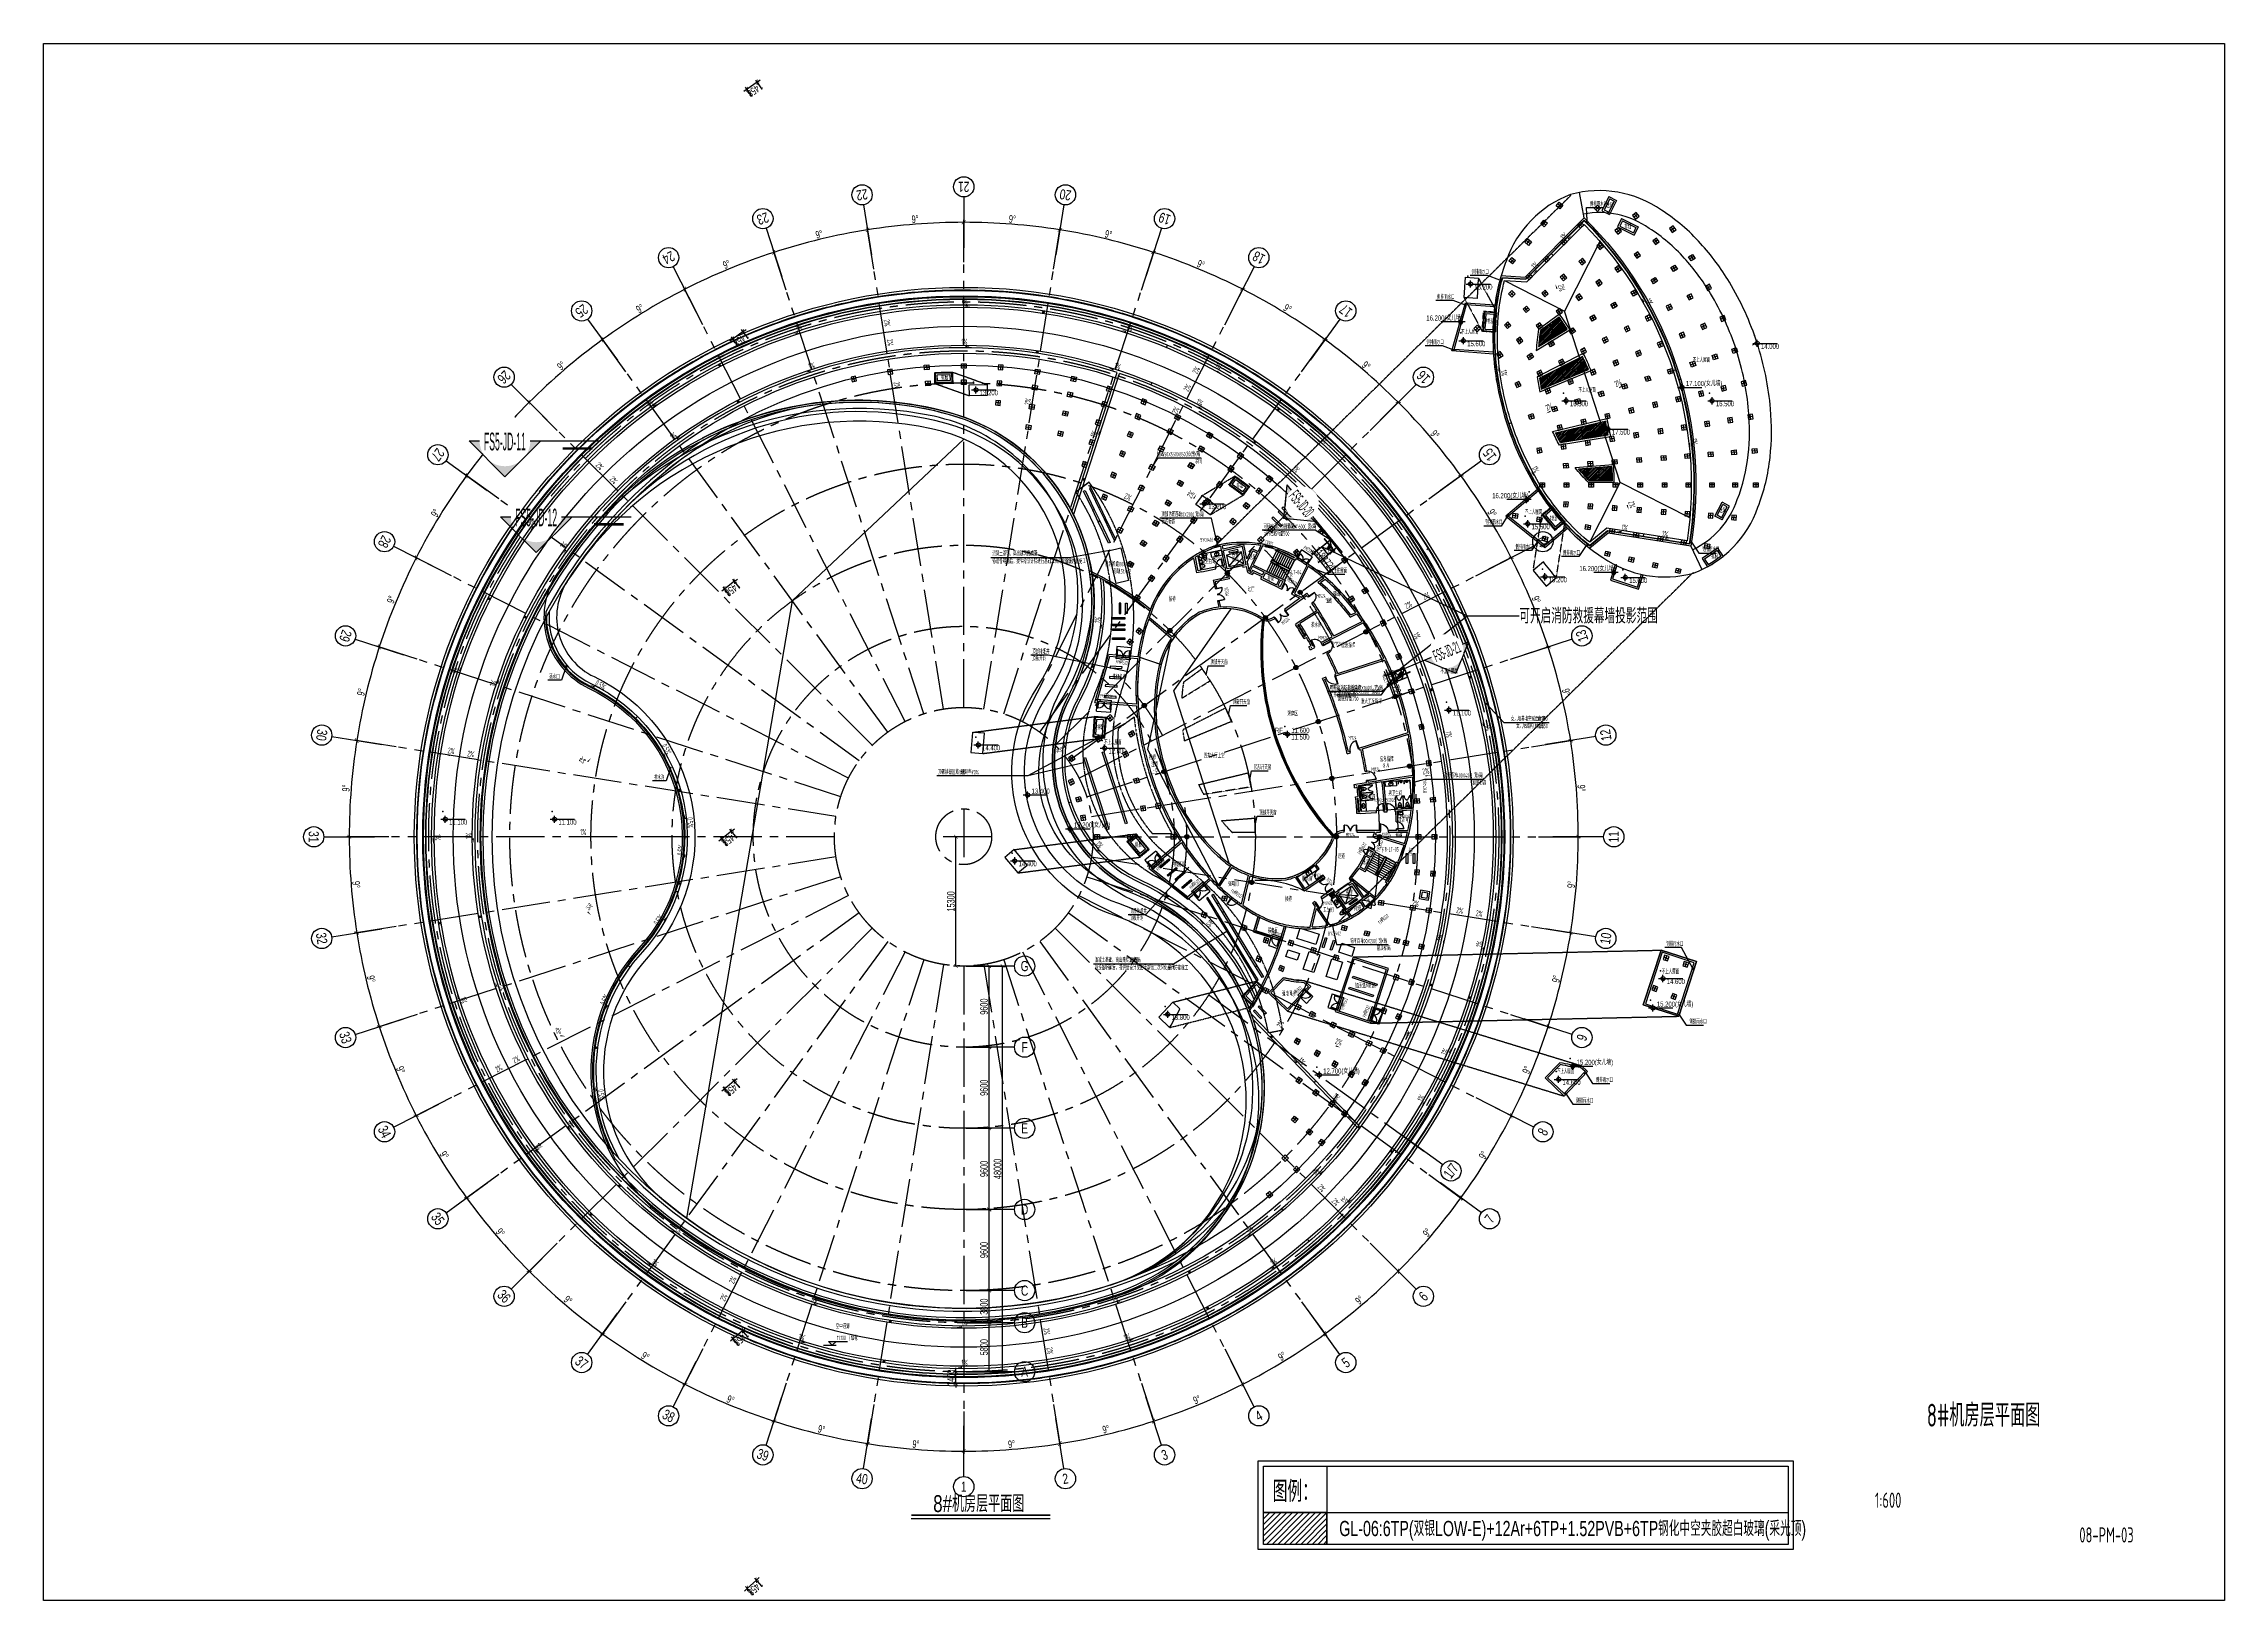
# Model space of a CAD drawing. Extents: x 104132 to 3338343, y -1228862 to 1409848.
# Drawn here: x 620132 to 878132, y 138 to 184338 of the extents above; entities that cross this region are included whole.
import ezdxf
from ezdxf.enums import TextEntityAlignment as Align

# ---------------------------------------------------------------- set-up
doc = ezdxf.new("R2010")
doc.units = 0
for name, pattern in [('CENTER', [50.8, 31.75, -6.35, 6.35, -6.35]), ('CENTER2', [28.575, 19.05, -3.175, 3.175, -3.175]), ('DASH', [0.35, 0.25, -0.1])]:
    doc.linetypes.add(name, pattern=pattern)
doc.layers.get('0').update_dxf_attribs({"color": 8})
doc.layers.get('Defpoints').update_dxf_attribs({"color": 8})
for name, color, linetype in [('#填充层', 8, 'Continuous'), ('#幕墙线-平面', 8, 'Continuous'), ('#文字', 8, 'Continuous'), ('#标注', 8, 'Continuous'), ('#轴线', 8, 'CENTER2'), ('150高门槛', 8, 'Continuous'), ('A-COLS-PLAN-S', 8, 'Continuous'), ('A-FIXT', 8, 'Continuous'), ('A-FLOR-OVHD', 8, 'DASH'), ('A-FLOR-UNDR', 8, 'Continuous'), ('A-GLAZ', 8, 'Continuous'), ('A-ROOF', 8, 'Continuous'), ('A-ROOF-DRAN', 8, 'Continuous'), ('A-ROOF-EDGE', 8, 'Continuous'), ('A-SEC-STEEL', 8, 'Continuous'), ('A-SYMB', 8, 'Continuous'), ('A-SYMB-VOID', 8, 'Continuous'), ('BZ', 8, 'Continuous'), ('C-NAME', 8, 'Continuous'), ('C-SHET-SHBD', 8, 'Continuous'), ('dim', 8, 'Continuous'), ('DIM_ELEV', 8, 'Continuous'), ('DIM_LEAD', 8, 'Continuous'), ('DIM_SYMB', 8, 'Continuous'), ('DOTE', 8, 'CENTER'), ('EVTR', 8, 'Continuous'), ('PUB_DIM', 8, 'Continuous'), ('PUB_HATCH', 8, 'Continuous'), ('STAIR', 8, 'Continuous'), ('WALL', 8, 'Continuous'), ('WINDOW', 8, 'Continuous'), ('WINDOW_TEXT', 8, 'Continuous'), ('分水线', 8, 'Continuous'), ('女儿墙', 8, 'Continuous'), ('建-屋面看线', 8, 'Continuous'), ('建-标字-设备', 8, 'Continuous'), ('建-洁具', 8, 'Continuous'), ('柱础', 8, 'Continuous'), ('消防救援', 8, 'Continuous'), ('落水口', 8, 'Continuous'), ('设备基础', 8, 'Continuous')]:
    doc.layers.add(name, color=color, linetype=linetype)
doc.layers.add('结构板边线', color=8, linetype='Continuous', plot=False)
doc.styles.add('#文字', font='jrs.shx', dxfattribs={"width": 0.7, "bigfont": 'hztxt.shx'})
doc.styles.add('_TCH_DIM', font='SIMPLEX', dxfattribs={"bigfont": 'GBCBIG'})
doc.styles.add('ECADI', font='jrs.shx', dxfattribs={"width": 0.7, "bigfont": 'hztxt.shx'})
doc.styles.add('JHZX', font='jrs.shx', dxfattribs={"width": 0.6, "bigfont": 'jhz.shx'})
doc.styles.add('XD2008', font='xd-hzs.shx', dxfattribs={"width": 0.7, "bigfont": 'xd-hztxt.shx'})
doc.dimstyles.new('JZBZ-300', dxfattribs={"dimscale": 300, "dimtxt": 3, "dimasz": 1.5, "dimexe": 1, "dimexo": 1, "dimgap": 0.5, "dimtad": 1, "dimdec": 0, "dimdsep": 46, "dimtxsty": 'JHZX', "dimblk1": 'ARCHTICK', "dimblk2": 'ARCHTICK', "dimsah": 1, "dimcen": 0, "dimclrd": 1, "dimclre": 1, "dimclrt": 2, "dimadec": 3, "dimazin": 2, "dimtfac": 1, "dimtdec": 0, "dimtix": 1, "dimtmove": 0, "dimatfit": 3, "dimfxl": 1, "dimtolj": 1, "dimlwd": -1, "dimlwe": -1, "dimarcsym": 1})

msp = doc.modelspace()

# ---------------------------------------------------------------- texts
at = {"layer": '#文字', "style": '#文字', "width": 0.7}
for s, p in [('可开启消防救援幕墙投影范围', (794718, 116629)), ('GL-06:6TP(双银LOW-E)+12Ar+6TP+1.52PVB+6TP钢化中空夹胶超白玻璃(采光顶)', (773413, 8644))]:
    msp.add_text(s, height=1800, dxfattribs=at).set_placement(p, align=Align.MIDDLE_LEFT)
msp.add_text('图例：', height=2500, dxfattribs=at).set_placement((768159, 13157), align=Align.MIDDLE)
at = {"layer": 'C-NAME', "style": 'XD2008', "width": 0.6}
for s, height, p in [('不上人屋面', 525, (787818, 149950)), ('不上人屋面', 525, (815239, 146635)), ('不上人屋面', 525, (801703, 143077)), ('不上人屋面', 525, (795382, 128646)), ('客梯', 525, (760708, 123639)), ('热泵机组', 525, (745712, 122479)), ('荷载', 525, (746685, 121638)), ('4000*1500', 525, (746972, 122479)), ('1.5t/m2', 525, (747315, 121638)), ('卫生间', 525, (757482, 122819)), ('DT4', 525, (760773, 123041)), ('8-LT-04', 525, (767241, 121531)), ('接待', 525, (753256, 118338)), ('过厅', 525, (762588, 119513)), ('储藏', 525, (771733, 118136)), ('茶水间', 525, (770077, 115276)), ('应急指挥', 525, (773659, 112892)), ('排烟机房', 525, (746570, 109126)), ('不上人屋面', 525, (785380, 109813)), ('重大工况指挥', 525, (775987, 106233)), ('观摩区', 525, (767293, 104780)), ('不上人屋面', 525, (745592, 101396)), ('检修', 525, (750923, 99625)), ('通道', 525, (751135, 98788)), ('上空', 525, (751189, 97970)), ('监控大厅上空', 525, (757403, 99829)), ('应急指挥', 525, (778219, 99404)), ('(8', 450, (778543, 98699)), ('人', 450, (778958, 98699)), (')', 450, (779228, 98699)), ('女卫生间', 525, (776043, 94910)), ('男卫生间', 525, (779225, 95357)), ('储藏', 525, (780071, 90380)), ('清洁间', 525, (780363, 92216)), ('走道', 525, (773262, 87924)), ('8-LT-05', 525, (778777, 88745)), ('排烟机房', 525, (753697, 86951)), ('强电间', 525, (760273, 84640)), ('服务间', 525, (769009, 85230)), ('接待', 525, (767018, 82858)), ('客梯', 525, (774185, 83643)), ('DT5', 525, (774250, 83045)), ('卫生间', 525, (771510, 81556)), ('弱电间', 525, (764948, 79124)), ('不上人屋面', 525, (811572, 74275)), ('加压送风机房', 525, (775282, 72600)), ('强电间', 525, (766637, 71646)), ('不上人屋面', 525, (799171, 62460)), ('空中连廊', 525, (713857, 32310))]:
    msp.add_text(s, height=height, dxfattribs=at).set_placement(p)
at = {"layer": 'DIM_ELEV', "style": 'XD2008', "width": 0.6}
for s, p in [('11.100', (713981, 30934)), ('(', (715388, 30934)), ('结构', (715630, 30934)), (')', (716260, 30934))]:
    msp.add_text(s, height=525, dxfattribs=at).set_placement(p)
at = {"layer": 'DIM_LEAD', "style": 'XD2008', "width": 0.6}
for s, p in [('侧排雨水口', (803060, 165085)), ('侧排雨水口', (789068, 157055)), ('侧排雨水口', (785013, 154090)), ('侧排雨水口', (783743, 148737)), ('柱础', (751842, 135489)), ('550X550X650(', (752472, 135489)), ('长', (755379, 135489)), ('X', (755694, 135489)), ('宽', (755937, 135489)), ('X', (756252, 135489)), ('余同', (756350, 134661)), ('高', (756494, 135489)), (')', (756809, 135489)), ('顶部防雨百叶', (752364, 128356)), ('窗底标高', (752364, 127516)), (':400X200(', (754254, 128356)), ('宽', (756374, 128356)), ('X', (756689, 128356)), ('高', (756932, 128356)), (')', (757247, 128356)), ('侧排雨水口', (790673, 127411)), ('混凝土基础，高出建筑完成面', (732371, 123743)), ('200mm', (736466, 123743)), ('侧排雨水口', (794264, 124514)), ('侧排雨水口', (799869, 123811)), ('侧排雨水口', (816341, 124209)), ('待设备明确后，提供给设计院进行基础二次深化设计方能施工', (732371, 122825)), (';', (740876, 122825)), ('余同', (741046, 122825)), ('通往屋面', (772706, 121707)), ('顶部排烟井', (737090, 112138)), ('顶板开洞', (737090, 111319)), ('顶部开天窗', (758171, 110881)), ('落水口', (679951, 109163)), ('顶部开天窗', (760816, 106158)), ('消防救援窗', (773244, 107387)), ('窗底标高', (773244, 106547)), ('12.700', (774504, 106547)), ('1200X1200(', (774819, 107387)), ('宽', (777243, 107387)), ('X', (777558, 107387)), ('高', (777800, 107387)), (')', (778115, 107387)), ('女儿墙幕墙完成面标高', (793718, 104177)), ('女儿墙结构顶标高', (794348, 103337)), ('12.700', (796868, 104177)), ('12.550', (796868, 103337)), ('顶部格栅区域投影', (725965, 97876)), (':', (728485, 97876)), ('通风率≥', (728666, 97876)), ('70%', (729926, 97876)), ('顶部开天窗', (763322, 98445)), ('防雨百叶', (785760, 97473)), (':1400X400(', (787020, 97473)), ('宽', (789383, 97473)), ('高', (789940, 97473)), (')', (790255, 97473)), ('排水沟', (692335, 97242)), ('窗底标高', (789171, 96633)), ('X', (789698, 97473)), ('顶部开天窗', (763959, 93069)), ('顶部排烟井', (748602, 81417)), ('顶板开洞', (748602, 80597)), ('防雨百叶', (774675, 77887)), (':400X200(', (775935, 77887)), ('窗底标高', (777844, 77047)), ('宽', (778055, 77887)), ('X', (778370, 77887)), ('高', (778612, 77887)), (')', (778927, 77887)), ('侧排雨水口', (812078, 77543)), ('待设备明确后，提供给设计院进行基础二次深化设计方能施工', (744488, 74724)), ('混凝土基础，高出建筑完成面', (744488, 75642)), ('300mm', (748583, 75642)), (';', (752993, 74724)), ('余同', (753163, 74724)), ('侧排雨水口', (814835, 68350)), ('侧排雨水口', (803773, 61453)), ('侧排雨水口', (801425, 58995))]:
    msp.add_text(s, height=525, dxfattribs=at).set_placement(p)
at = {"layer": 'DIM_SYMB', "style": 'XD2008', "width": 0.6}
for s, rotation, p in [('1%%%', 44.41122, (799987, 161046)), ('1%%%', 45.58878, (796554, 157605)), ('2%%%', 288.00001, (799257, 155730)), ('1%%%', 358.92216, (728717, 153496)), ('1%%%', 300.44366, (809617, 153922)), ('1%%%', 19.07784, (709257, 150316)), ('2%%%', 279, (719516, 151640)), ('1%%%', 343.07784, (748188, 150489)), ('2%%%', 279, (719881, 149332)), ('1%%%', 1.07784, (728709, 148710)), ('1%%%', 16.92216, (710737, 145787)), ('1%%%', 340.92216, (746723, 145954)), ('2%%%', 63, (756613, 145173)), ('1%%%', 331.5711, (758632, 145987)), ('1%%%', 277.70194, (792521, 145687)), ('2%%%', 27, (806183, 143688)), ('1%%%', 34.92216, (691737, 141304)), ('2%%%', 279, (720687, 144265)), ('2%%%', 81, (736859, 141517)), ('2%%%', 63, (755552, 143091)), ('1%%%', 333.72679, (756427, 141740)), ('2%%%', 63, (754189, 140416)), ('2%%%', 27, (798015, 140876)), ('1%%%', 37.07784, (694543, 137428)), ('1%%%', 71.57366, (744599, 137691)), ('1%%%', 316.43665, (771142, 137427)), ('1%%%', 275.55634, (815049, 137587)), ('1%%%', 314.28096, (767800, 134031)), ('1%%%', 298.29806, (796170, 134138)), ('2%%%', 334.50302, (747880, 130564)), ('2%%%', 54, (755886, 130468)), ('2%%%', 45, (768383, 130185)), ('2%%%', 288, (807593, 130072)), ('1%%%', 350.41122, (806769, 126797)), ('1%%%', 351.58878, (811560, 126033)), ('2%%%', 38.74273, (771924, 123881)), ('2%%%', 27, (783477, 118492)), ('1%%%', 82.7251, (745108, 115744)), ('2%%%', 27, (781394, 117432)), ('1%%%', 297.71904, (782132, 114438)), ('1%%%', 70.92216, (668985, 109705)), ('1%%%', 73.07784, (673534, 108218)), ('0.5%%%', 330.88365, (685294, 108454)), ('1%%%', 280.43665, (790678, 103685)), ('2%%%', 351, (667907, 100380)), ('2%%%', 351, (670215, 100014)), ('0.5%%%', 299.22469, (693205, 101247)), ('1%%%', 85.45183, (740628, 100383)), ('1%%%', 278.28096, (785978, 102903)), ('1%%%', 45, (683865, 99043)), ('2%%%', 9, (783310, 97854)), ('1%%%', 271.07784, (666405, 90772)), ('1%%%', 88.92216, (670760, 90223)), ('0.5%%%', 275.00254, (696212, 92761)), ('0.5%%%', 84.99746, (695794, 88262)), ('1%%%', 310.54817, (744537, 89607)), ('1%%%', 315, (684162, 82240)), ('2%%%', 351, (781982, 82320)), ('0.5%%%', 54.72952, (692809, 79925)), ('1%%%', 313.2749, (757566, 80251)), ('2%%%', 351, (787220, 81483)), ('2%%%', 351, (789528, 81117)), ('1%%%', 81.71904, (785562, 78144)), ('1%%%', 79.56335, (790265, 77377)), ('1%%%', 289.07784, (673923, 72895)), ('1%%%', 286.92216, (669394, 71415)), ('0.5%%%', 66.71851, (686581, 70500)), ('1%%%', 354.66228, (680617, 67217)), ('2%%%', 61.49698, (766560, 67816)), ('1%%%', 62.28096, (781761, 66744)), ('2%%%', 27, (675843, 63650)), ('2%%%', 342, (772856, 66006)), ('1%%%', 64.43665, (786035, 64591)), ('2%%%', 27, (673761, 62589)), ('1%%%', 314.42671, (768477, 63955)), ('1%%%', 63.71904, (778977, 61266)), ('0.5%%%', 276.74877, (685680, 60567)), ('1%%%', 313.60898, (772554, 59741)), ('1%%%', 61.56335, (783213, 59083)), ('1%%%', 304.92216, (682069, 56740)), ('1%%%', 307.07784, (678193, 53933)), ('1%%%', 44.28096, (770607, 50384)), ('2%%%', 315, (770802, 48976)), ('2%%%', 315, (772454, 47323)), ('1%%%', 46.43665, (774006, 47016)), ('1%%%', 325.07784, (694784, 43890)), ('1%%%', 37.07784, (762741, 43562)), ('1%%%', 322.92216, (691989, 40030)), ('1%%%', 34.92216, (765548, 39712)), ('2%%%', 63, (700710, 35457)), ('2%%%', 63, (701771, 37539)), ('1%%%', 340.92216, (710870, 35608)), ('1%%%', 16.92216, (746591, 35441)), ('1%%%', 343.07784, (709384, 31059)), ('1%%%', 1.07784, (728709, 32686)), ('2%%%', 279, (738413, 32327)), ('1%%%', 19.07784, (748062, 30887)), ('1%%%', 358.92216, (728717, 27921)), ('2%%%', 279, (738778, 30019))]:
    msp.add_text(s, height=700, rotation=rotation, dxfattribs=at).set_placement(p)
at = {"layer": 'DIM_SYMB', "style": '_TCH_DIM'}
for p in [(767458, 121024), (778253, 88622)]:
    msp.add_text('下', height=506, dxfattribs=at).set_placement(p)
at = {"layer": 'DIM_SYMB', "style": 'XD2008', "width": 0.6}
msp.add_text('1%%%', height=700, dxfattribs=at).set_placement((683618, 90703))
at = {"layer": 'WINDOW_TEXT', "style": 'XD2008', "width": 0.6}
for s, rotation, p in [('BYC0402', 1.18608, (756974, 125391)), ('C0915', 343.99105, (764597, 125176)), ('FM', 328.69488, (769103, 124565)), ('乙', 328.69488, (769476, 124338)), ('1322', 328.69488, (769706, 124198)), ('1022', 99.42215, (757549, 122825)), ('丙', 99.42215, (757593, 122558)), ('FM', 99.42215, (757664, 122128)), ('M0924', 14.6601, (758533, 123113)), ('FM', 332.39582, (766992, 120874)), ('M1524', 99.28706, (760415, 119017)), ('乙', 332.39582, (767378, 120672)), ('1322', 332.39582, (767617, 120547)), ('M0924', 359.15013, (770686, 118773)), ('M1524', 38.52525, (766790, 115529)), ('M0924', 359.15013, (770947, 113818)), ('M1124', 359.15013, (772717, 113131)), ('FM', 352.84971, (746946, 110991)), ('甲', 352.84971, (747379, 110936)), ('1522', 352.84971, (747646, 110903)), ('M1124', 359.15013, (772376, 107964)), ('C1212', 108.97625, (779217, 108855)), ('FM', 355.19261, (745127, 106936)), ('甲', 355.19261, (745562, 106899)), ('1522', 355.19261, (745831, 106877)), ('M1124', 359.15013, (774477, 101979)), ('M1124', 359.15013, (777219, 98250)), ('BYC1404', 90.62499, (783763, 95697)), ('M0924', 359.15013, (777522, 94584)), ('M0924', 359.15013, (778940, 94619)), ('M0824', 359.15013, (780606, 92659)), ('M1524', 359.5977, (774191, 90509)), ('M0924', 1.18608, (778443, 90534)), ('FM', 61.64761, (775949, 88340)), ('丙', 61.64761, (776156, 88724)), ('0622', 61.64761, (776284, 88961)), ('FM', 73.00738, (778200, 88685)), ('乙', 73.00738, (778327, 89102)), ('1322', 73.00738, (778406, 89360)), ('C0915', 75.02488, (781948, 88223)), ('FM', 43.74159, (751998, 86381)), ('甲', 43.74159, (752313, 86682)), ('1522', 43.74159, (752508, 86869)), ('1522', 43.15029, (756450, 84692)), ('M0924', 1.18608, (770213, 85670)), ('M1524', 127.93213, (772800, 84889)), ('FM', 43.15029, (755935, 84209)), ('甲', 43.15029, (756253, 84508)), ('FM', 332.01594, (760516, 83903)), ('甲', 332.01594, (760901, 83698)), ('0922', 332.01594, (761139, 83571)), ('M0924', 1.18608, (771499, 82392)), ('FM', 42.86104, (778281, 80097)), ('丙', 42.86104, (778600, 80393)), ('1222', 42.86104, (778798, 80577)), ('FM', 343.19953, (765108, 79039)), ('甲', 343.19953, (765525, 78913)), ('0922', 343.19953, (765784, 78834)), ('BYC0402', 1.18608, (772094, 78803)), ('甲', 47.51342, (768352, 71801)), ('0922', 47.51342, (768535, 72000)), ('FM', 47.51342, (768058, 71479)), ('FM', 69.22249, (773931, 69956)), ('甲', 69.22249, (774085, 70364)), ('1522', 69.22249, (774181, 70616)), ('甲', 69.22249, (776750, 69482)), ('1522', 69.22249, (776846, 69734)), ('FM', 69.22249, (776596, 69074))]:
    msp.add_text(s, height=450, rotation=rotation, dxfattribs=at).set_placement(p)
at = {"layer": '建-标字-设备', "style": 'XD2008', "width": 0.6}
for s, p in [('送风', (804975, 164935)), ('排烟', (807142, 162417)), ('排烟', (790734, 151200)), ('排烟', (726290, 144517)), ('排烟', (761251, 131737)), ('送风', (818356, 128852)), ('排烟', (798309, 127867)), ('送风', (762749, 123316)), ('排烟', (817383, 123350)), ('排烟', (764916, 120798)), ('暖通', (772740, 118947)), ('排烟', (744701, 103185)), ('排烟', (749230, 89241)), ('送风', (776131, 87233)), ('水', (776948, 88311)), ('水', (776614, 82617)), ('排烟', (775157, 81731))]:
    msp.add_text(s, height=525, dxfattribs=at).set_placement(p)

# ---------------------------------------------------------------- blocks, each defined once
blk = doc.blocks.new('_ARCHTICK')
at = {"color": 0, "linetype": 'ByBlock', "const_width": 0.15}
blk.add_lwpolyline([(-0.5, -0.5), (0.5, 0.5)], dxfattribs=at)
blk = doc.blocks.new('*D51')
at = {"layer": '#标注', "color": 1, "ltscale": 300, "transparency": 16777216}
for p, q in [((571168, -210646), (570251, -210646)), ((570551, -210646), (570551, -210196)), ((570551, -212046), (570551, -210646)), ((571168, -212046), (570251, -212046)), ((570551, -212046), (570551, -212496))]:
    blk.add_line(p, q, dxfattribs=at)
at = {"layer": 'Defpoints', "color": 0, "ltscale": 300, "transparency": 16777216}
for p in [(570551, -210646), (571468, -210646), (571468, -212046)]:
    blk.add_point(p, dxfattribs=at)
at = {"layer": '#标注', "color": 1, "ltscale": 300, "transparency": 16777216, "xscale": 450, "yscale": 450, "zscale": 450}
for p, rotation in [((570551, -210646), 270), ((570551, -212046), 90)]:
    blk.add_blockref('_ARCHTICK', p, dxfattribs=dict(at, rotation=rotation))
at = {"layer": '#标注', "color": 2, "ltscale": 300, "transparency": 16777216, "insert": (569951, -211346), "char_height": 900, "attachment_point": 5, "rotation": 90, "style": 'JHZX'}
blk.add_mtext('\\A1;1400', dxfattribs=at)
blk = doc.blocks.new('*D52')
at = {"layer": '#标注', "color": 1, "ltscale": 300, "transparency": 16777216}
for p, q in [((571168, -147346), (570251, -147346)), ((570551, -162646), (570551, -147346)), ((571168, -162646), (570251, -162646))]:
    blk.add_line(p, q, dxfattribs=at)
at = {"layer": 'Defpoints', "color": 0, "ltscale": 300, "transparency": 16777216}
for p in [(570551, -147346), (571468, -147346), (571468, -162646)]:
    blk.add_point(p, dxfattribs=at)
at = {"layer": '#标注', "color": 1, "ltscale": 300, "transparency": 16777216, "xscale": 450, "yscale": 450, "zscale": 450}
for p, rotation in [((570551, -147346), 90), ((570551, -162646), 270)]:
    blk.add_blockref('_ARCHTICK', p, dxfattribs=dict(at, rotation=rotation))
at = {"layer": '#标注', "color": 2, "ltscale": 300, "transparency": 16777216, "insert": (569951, -154996), "char_height": 900, "attachment_point": 5, "rotation": 90, "style": 'JHZX'}
blk.add_mtext('\\A1;15300', dxfattribs=at)
blk = doc.blocks.new('*D53')
at = {"layer": '#标注', "color": 1, "ltscale": 300, "transparency": 16777216}
for p, q in [((560830, -214509), (560048, -219447)), ((571468, -215346), (571468, -220346))]:
    blk.add_line(p, q, dxfattribs=at)
blk.add_arc((571468, -147346), 72700, 261, 270, dxfattribs=at)
at = {"layer": 'Defpoints', "color": 0, "ltscale": 300, "transparency": 16777216}
for p in [(571468, -147346), (560877, -214212), (571468, -215046), (563869, -219648)]:
    blk.add_point(p, dxfattribs=at)
at = {"layer": '#标注', "color": 1, "ltscale": 300, "transparency": 16777216, "xscale": 450, "yscale": 450, "zscale": 450}
for p, rotation in [((560095, -219151), 171.0000000000014), ((571468, -220046), 1.598721155460225e-12)]:
    blk.add_blockref('_ARCHTICK', p, dxfattribs=dict(at, rotation=rotation))
at = {"layer": '#标注', "color": 2, "ltscale": 300, "transparency": 16777216, "insert": (565811, -219224), "char_height": 900, "attachment_point": 5, "rotation": 355.5, "style": 'JHZX'}
blk.add_mtext('\\A1;9°', dxfattribs=at)
blk = doc.blocks.new('*D54')
at = {"layer": '#标注', "color": 1, "ltscale": 300, "transparency": 16777216}
for p, q in [((571468, -215346), (571468, -220346)), ((582105, -214509), (582888, -219447))]:
    blk.add_line(p, q, dxfattribs=at)
blk.add_arc((571468, -147346), 72700, 270, 279, dxfattribs=at)
at = {"layer": 'Defpoints', "color": 0, "ltscale": 300, "transparency": 16777216}
for p in [(571468, -147346), (571468, -215046), (582058, -214212), (575273, -219946)]:
    blk.add_point(p, dxfattribs=at)
at = {"layer": '#标注', "color": 1, "ltscale": 300, "transparency": 16777216, "xscale": 450, "yscale": 450, "zscale": 450}
for p, rotation in [((582841, -219151), 8.999999999999728), ((571468, -220046), 179.9999999999998)]:
    blk.add_blockref('_ARCHTICK', p, dxfattribs=dict(at, rotation=rotation))
at = {"layer": '#标注', "color": 2, "ltscale": 300, "transparency": 16777216, "insert": (577125, -219224), "char_height": 900, "attachment_point": 5, "rotation": 4.5, "style": 'JHZX'}
blk.add_mtext('\\A1;9°', dxfattribs=at)
blk = doc.blocks.new('*D55')
at = {"layer": '#标注', "color": 1, "ltscale": 300, "transparency": 16777216}
for p, q in [((592481, -212018), (594026, -216773)), ((582105, -214509), (582888, -219447))]:
    blk.add_line(p, q, dxfattribs=at)
blk.add_arc((571468, -147346), 72700, 279, 288, dxfattribs=at)
at = {"layer": 'Defpoints', "color": 0, "ltscale": 300, "transparency": 16777216}
for p in [(571468, -147346), (592388, -211732), (582058, -214212), (586583, -218457)]:
    blk.add_point(p, dxfattribs=at)
at = {"layer": '#标注', "color": 1, "ltscale": 300, "transparency": 16777216, "xscale": 450, "yscale": 450, "zscale": 450}
for p, rotation in [((593933, -216488), 17.99999999999962), ((582841, -219151), 188.9999999999996)]:
    blk.add_blockref('_ARCHTICK', p, dxfattribs=dict(at, rotation=rotation))
at = {"layer": '#标注', "color": 2, "ltscale": 300, "transparency": 16777216, "insert": (588299, -217454), "char_height": 900, "attachment_point": 5, "rotation": 13.5, "style": 'JHZX'}
blk.add_mtext('\\A1;9°', dxfattribs=at)
blk = doc.blocks.new('*D56')
at = {"layer": '#标注', "color": 1, "ltscale": 300, "transparency": 16777216}
for p, q in [((602339, -207934), (604609, -212389)), ((592481, -212018), (594026, -216773))]:
    blk.add_line(p, q, dxfattribs=at)
blk.add_arc((571468, -147346), 72700, 288, 297, dxfattribs=at)
at = {"layer": 'Defpoints', "color": 0, "ltscale": 300, "transparency": 16777216}
for p in [(571468, -147346), (602203, -207667), (592388, -211732), (597521, -215217)]:
    blk.add_point(p, dxfattribs=at)
at = {"layer": '#标注', "color": 1, "ltscale": 300, "transparency": 16777216, "xscale": 450, "yscale": 450, "zscale": 450}
for p, rotation in [((604473, -212122), 27.00000000000006), ((593933, -216488), 198.0000000000004)]:
    blk.add_blockref('_ARCHTICK', p, dxfattribs=dict(at, rotation=rotation))
at = {"layer": '#标注', "color": 2, "ltscale": 300, "transparency": 16777216, "insert": (599059, -213958), "char_height": 900, "attachment_point": 5, "rotation": 22.5, "style": 'JHZX'}
blk.add_mtext('\\A1;9°', dxfattribs=at)
blk = doc.blocks.new('*D8')
at = {"layer": '#标注', "color": 1, "ltscale": 300, "transparency": 16777216}
for p, q in [((611437, -202359), (614376, -206404)), ((602339, -207934), (604609, -212389))]:
    blk.add_line(p, q, dxfattribs=at)
blk.add_arc((571468, -147346), 72700, 297, 306, dxfattribs=at)
at = {"layer": 'Defpoints', "color": 0, "ltscale": 300, "transparency": 16777216}
for p in [(571468, -147346), (611261, -202116), (602203, -207667), (607818, -210306)]:
    blk.add_point(p, dxfattribs=at)
at = {"layer": '#标注', "color": 1, "ltscale": 300, "transparency": 16777216, "xscale": 450, "yscale": 450, "zscale": 450}
for p, rotation in [((614200, -206161), 36.00000000000011), ((604473, -212122), 206.9999999999999)]:
    blk.add_blockref('_ARCHTICK', p, dxfattribs=dict(at, rotation=rotation))
at = {"layer": '#标注', "color": 2, "ltscale": 300, "transparency": 16777216, "insert": (609140, -208821), "char_height": 900, "attachment_point": 5, "rotation": 31.5, "style": 'JHZX'}
blk.add_mtext('\\A1;9°', dxfattribs=at)
blk = doc.blocks.new('*D9')
at = {"layer": '#标注', "color": 1, "ltscale": 300, "transparency": 16777216}
for p, q in [((619551, -195429), (623087, -198965)), ((611437, -202359), (614376, -206404))]:
    blk.add_line(p, q, dxfattribs=at)
blk.add_arc((571468, -147346), 72700, 306, 315, dxfattribs=at)
at = {"layer": 'Defpoints', "color": 0, "ltscale": 300, "transparency": 16777216}
for p in [(571468, -147346), (619339, -195217), (611261, -202116), (617219, -203844)]:
    blk.add_point(p, dxfattribs=at)
at = {"layer": '#标注', "color": 1, "ltscale": 300, "transparency": 16777216, "xscale": 450, "yscale": 450, "zscale": 450}
for p, rotation in [((622875, -198753), 45.0000000000004), ((614200, -206161), 216.0000000000004)]:
    blk.add_blockref('_ARCHTICK', p, dxfattribs=dict(at, rotation=rotation))
at = {"layer": '#标注', "color": 2, "ltscale": 300, "transparency": 16777216, "insert": (618293, -202171), "char_height": 900, "attachment_point": 5, "rotation": 40.5, "style": 'JHZX'}
blk.add_mtext('\\A1;9°', dxfattribs=at)
blk = doc.blocks.new('*D10')
at = {"layer": '#标注', "color": 1, "ltscale": 300, "transparency": 16777216}
for p, q in [((626481, -187315), (630526, -190254)), ((619551, -195429), (623087, -198965))]:
    blk.add_line(p, q, dxfattribs=at)
blk.add_arc((571468, -147346), 72700, 315, 324, dxfattribs=at)
at = {"layer": 'Defpoints', "color": 0, "ltscale": 300, "transparency": 16777216}
for p in [(571468, -147346), (626238, -187139), (619339, -195217), (625494, -195992)]:
    blk.add_point(p, dxfattribs=at)
at = {"layer": '#标注', "color": 1, "ltscale": 300, "transparency": 16777216, "xscale": 450, "yscale": 450, "zscale": 450}
for p, rotation in [((630283, -190078), 53.99999999999972), ((622875, -198753), 224.9999999999996)]:
    blk.add_blockref('_ARCHTICK', p, dxfattribs=dict(at, rotation=rotation))
at = {"layer": '#标注', "color": 2, "ltscale": 300, "transparency": 16777216, "insert": (626293, -194171), "char_height": 900, "attachment_point": 5, "rotation": 49.5, "style": 'JHZX'}
blk.add_mtext('\\A1;9°', dxfattribs=at)
blk = doc.blocks.new('*D11')
at = {"layer": '#标注', "color": 1, "ltscale": 300, "transparency": 16777216}
for p, q in [((632056, -178217), (636511, -180487)), ((626481, -187315), (630526, -190254))]:
    blk.add_line(p, q, dxfattribs=at)
blk.add_arc((571468, -147346), 72700, 324, 333, dxfattribs=at)
at = {"layer": 'Defpoints', "color": 0, "ltscale": 300, "transparency": 16777216}
for p in [(571468, -147346), (631789, -178081), (626238, -187139), (632439, -186941)]:
    blk.add_point(p, dxfattribs=at)
at = {"layer": '#标注', "color": 1, "ltscale": 300, "transparency": 16777216, "xscale": 450, "yscale": 450, "zscale": 450}
for p, rotation in [((636244, -180351), 63.00000000000026), ((630283, -190078), 234.0000000000001)]:
    blk.add_blockref('_ARCHTICK', p, dxfattribs=dict(at, rotation=rotation))
at = {"layer": '#标注', "color": 2, "ltscale": 300, "transparency": 16777216, "insert": (632943, -185018), "char_height": 900, "attachment_point": 5, "rotation": 58.5, "style": 'JHZX'}
blk.add_mtext('\\A1;9°', dxfattribs=at)
blk = doc.blocks.new('*D12')
at = {"layer": '#标注', "color": 1, "ltscale": 300, "transparency": 16777216}
for p, q in [((636140, -168359), (640895, -169904)), ((632056, -178217), (636511, -180487))]:
    blk.add_line(p, q, dxfattribs=at)
blk.add_arc((571468, -147346), 72700, 333, 342, dxfattribs=at)
at = {"layer": 'Defpoints', "color": 0, "ltscale": 300, "transparency": 16777216}
for p in [(571468, -147346), (635854, -168266), (637883, -176916), (631789, -178081)]:
    blk.add_point(p, dxfattribs=at)
at = {"layer": '#标注', "color": 1, "ltscale": 300, "transparency": 16777216, "xscale": 450, "yscale": 450, "zscale": 450}
for p, rotation in [((640610, -169811), 72.00000000000054), ((636244, -180351), 243.0000000000004)]:
    blk.add_blockref('_ARCHTICK', p, dxfattribs=dict(at, rotation=rotation))
at = {"layer": '#标注', "color": 2, "ltscale": 300, "transparency": 16777216, "insert": (638080, -174937), "char_height": 900, "attachment_point": 5, "rotation": 67.5, "style": 'JHZX'}
blk.add_mtext('\\A1;9°', dxfattribs=at)
blk = doc.blocks.new('*D13')
at = {"layer": '#标注', "color": 1, "ltscale": 300, "transparency": 16777216}
for p, q in [((638631, -157983), (643569, -158766)), ((636140, -168359), (640895, -169904))]:
    blk.add_line(p, q, dxfattribs=at)
blk.add_arc((571468, -147346), 72700, 342, 351, dxfattribs=at)
at = {"layer": 'Defpoints', "color": 0, "ltscale": 300, "transparency": 16777216}
for p in [(571468, -147346), (638334, -157937), (641691, -166162), (635854, -168266)]:
    blk.add_point(p, dxfattribs=at)
at = {"layer": '#标注', "color": 1, "ltscale": 300, "transparency": 16777216, "xscale": 450, "yscale": 450, "zscale": 450}
for p, rotation in [((643273, -158719), 81.00000000000004), ((640610, -169811), 252.0000000000002)]:
    blk.add_blockref('_ARCHTICK', p, dxfattribs=dict(at, rotation=rotation))
at = {"layer": '#标注', "color": 2, "ltscale": 300, "transparency": 16777216, "insert": (641576, -164177), "char_height": 900, "attachment_point": 5, "rotation": 76.5, "style": 'JHZX'}
blk.add_mtext('\\A1;9°', dxfattribs=at)
blk = doc.blocks.new('*D14')
at = {"layer": '#标注', "color": 1, "ltscale": 300, "transparency": 16777216}
for p, q in [((639468, -147346), (644468, -147346)), ((638631, -157983), (643569, -158766))]:
    blk.add_line(p, q, dxfattribs=at)
blk.add_arc((571468, -147346), 72700, 351, 0, dxfattribs=at)
at = {"layer": 'Defpoints', "color": 0, "ltscale": 300, "transparency": 16777216}
for p in [(571468, -147346), (639168, -147346), (643770, -154945), (638334, -157937)]:
    blk.add_point(p, dxfattribs=at)
at = {"layer": '#标注', "color": 1, "ltscale": 300, "transparency": 16777216, "xscale": 450, "yscale": 450, "zscale": 450}
for p, rotation in [((644168, -147346), 90), ((643273, -158719), 261.0000000000002)]:
    blk.add_blockref('_ARCHTICK', p, dxfattribs=dict(at, rotation=rotation))
at = {"layer": '#标注', "color": 2, "ltscale": 300, "transparency": 16777216, "insert": (643346, -153003), "char_height": 900, "attachment_point": 5, "rotation": 85.5, "style": 'JHZX'}
blk.add_mtext('\\A1;9°', dxfattribs=at)
blk = doc.blocks.new('*D15')
at = {"layer": '#标注', "color": 1, "ltscale": 300, "transparency": 16777216}
for p, q in [((638631, -136708), (643569, -135926)), ((639468, -147346), (644468, -147346))]:
    blk.add_line(p, q, dxfattribs=at)
blk.add_arc((571468, -147346), 72700, 360, 9, dxfattribs=at)
at = {"layer": 'Defpoints', "color": 0, "ltscale": 300, "transparency": 16777216}
for p in [(638334, -136755), (644068, -143541), (571468, -147346), (639168, -147346)]:
    blk.add_point(p, dxfattribs=at)
at = {"layer": '#标注', "color": 1, "ltscale": 300, "transparency": 16777216, "xscale": 450, "yscale": 450, "zscale": 450}
for p, rotation in [((643273, -135973), 99.00000000000026), ((644168, -147346), 269.9999999999998)]:
    blk.add_blockref('_ARCHTICK', p, dxfattribs=dict(at, rotation=rotation))
at = {"layer": '#标注', "color": 2, "ltscale": 300, "transparency": 16777216, "insert": (644542, -141595), "char_height": 900, "attachment_point": 5, "rotation": 274.5, "style": 'JHZX'}
blk.add_mtext('\\A1;9°', dxfattribs=at)
blk = doc.blocks.new('*D16')
at = {"layer": '#标注', "color": 1, "ltscale": 300, "transparency": 16777216}
for p, q in [((636140, -126333), (640895, -124788)), ((638631, -136708), (643569, -135926))]:
    blk.add_line(p, q, dxfattribs=at)
blk.add_arc((571468, -147346), 72700, 9, 18, dxfattribs=at)
at = {"layer": 'Defpoints', "color": 0, "ltscale": 300, "transparency": 16777216}
for p in [(635854, -126425), (642579, -132231), (638334, -136755), (571468, -147346)]:
    blk.add_point(p, dxfattribs=at)
at = {"layer": '#标注', "color": 1, "ltscale": 300, "transparency": 16777216, "xscale": 450, "yscale": 450, "zscale": 450}
for p, rotation in [((640610, -124880), 108.0000000000008), ((643273, -135973), 279.0000000000009)]:
    blk.add_blockref('_ARCHTICK', p, dxfattribs=dict(at, rotation=rotation))
at = {"layer": '#标注', "color": 2, "ltscale": 300, "transparency": 16777216, "insert": (642743, -130234), "char_height": 900, "attachment_point": 5, "rotation": 283.5, "style": 'JHZX'}
blk.add_mtext('\\A1;9°', dxfattribs=at)
blk = doc.blocks.new('*D17')
at = {"layer": '#标注', "color": 1, "ltscale": 300, "transparency": 16777216}
for p, q in [((632056, -116475), (636511, -114205)), ((636140, -126333), (640895, -124788))]:
    blk.add_line(p, q, dxfattribs=at)
blk.add_arc((571468, -147346), 72700, 18, 27, dxfattribs=at)
at = {"layer": 'Defpoints', "color": 0, "ltscale": 300, "transparency": 16777216}
for p in [(631789, -116611), (639339, -121293), (635854, -126425), (571468, -147346)]:
    blk.add_point(p, dxfattribs=at)
at = {"layer": '#标注', "color": 1, "ltscale": 300, "transparency": 16777216, "xscale": 450, "yscale": 450, "zscale": 450}
for p, rotation in [((636244, -114341), 117.0000000000009), ((640610, -124880), 288.0000000000002)]:
    blk.add_blockref('_ARCHTICK', p, dxfattribs=dict(at, rotation=rotation))
at = {"layer": '#标注', "color": 2, "ltscale": 300, "transparency": 16777216, "insert": (639188, -119295), "char_height": 900, "attachment_point": 5, "rotation": 292.5, "style": 'JHZX'}
blk.add_mtext('\\A1;9°', dxfattribs=at)
blk = doc.blocks.new('*D18')
at = {"layer": '#标注', "color": 1, "ltscale": 300, "transparency": 16777216}
for p, q in [((626481, -107376), (630526, -104438)), ((632056, -116475), (636511, -114205))]:
    blk.add_line(p, q, dxfattribs=at)
blk.add_arc((571468, -147346), 72700, 27, 36, dxfattribs=at)
at = {"layer": 'Defpoints', "color": 0, "ltscale": 300, "transparency": 16777216}
for p in [(626238, -107553), (634428, -110996), (631789, -116611), (571468, -147346)]:
    blk.add_point(p, dxfattribs=at)
at = {"layer": '#标注', "color": 1, "ltscale": 300, "transparency": 16777216, "xscale": 450, "yscale": 450, "zscale": 450}
for p, rotation in [((630283, -104614), 126.000000000001), ((636244, -114341), 297.0000000000011)]:
    blk.add_blockref('_ARCHTICK', p, dxfattribs=dict(at, rotation=rotation))
at = {"layer": '#标注', "color": 2, "ltscale": 300, "transparency": 16777216, "insert": (633966, -109047), "char_height": 900, "attachment_point": 5, "rotation": 301.5, "style": 'JHZX'}
blk.add_mtext('\\A1;9°', dxfattribs=at)
blk = doc.blocks.new('*D19')
at = {"layer": '#标注', "color": 1, "ltscale": 300, "transparency": 16777216}
for p, q in [((619551, -99263), (623087, -95727)), ((626481, -107376), (630526, -104438))]:
    blk.add_line(p, q, dxfattribs=at)
blk.add_arc((571468, -147346), 72700, 36, 45, dxfattribs=at)
at = {"layer": 'Defpoints', "color": 0, "ltscale": 300, "transparency": 16777216}
for p in [(619339, -99475), (627966, -101594), (626238, -107553), (571468, -147346)]:
    blk.add_point(p, dxfattribs=at)
at = {"layer": '#标注', "color": 1, "ltscale": 300, "transparency": 16777216, "xscale": 450, "yscale": 450, "zscale": 450}
for p, rotation in [((622875, -95939), 135.0000000000003), ((630283, -104614), 306.0000000000009)]:
    blk.add_blockref('_ARCHTICK', p, dxfattribs=dict(at, rotation=rotation))
at = {"layer": '#标注', "color": 2, "ltscale": 300, "transparency": 16777216, "insert": (627206, -99741), "char_height": 900, "attachment_point": 5, "rotation": 310.5, "style": 'JHZX'}
blk.add_mtext('\\A1;9°', dxfattribs=at)
blk = doc.blocks.new('*D20')
at = {"layer": '#标注', "color": 1, "ltscale": 300, "transparency": 16777216}
for p, q in [((611437, -92333), (614376, -88288)), ((619551, -99263), (623087, -95727))]:
    blk.add_line(p, q, dxfattribs=at)
blk.add_arc((571468, -147346), 72700, 45, 54, dxfattribs=at)
at = {"layer": 'Defpoints', "color": 0, "ltscale": 300, "transparency": 16777216}
for p in [(611261, -92575), (620114, -93319), (619339, -99475), (571468, -147346)]:
    blk.add_point(p, dxfattribs=at)
at = {"layer": '#标注', "color": 1, "ltscale": 300, "transparency": 16777216, "xscale": 450, "yscale": 450, "zscale": 450}
for p, rotation in [((614200, -88530), 144.0000000000002), ((622875, -95939), 315.0000000000001)]:
    blk.add_blockref('_ARCHTICK', p, dxfattribs=dict(at, rotation=rotation))
at = {"layer": '#标注', "color": 2, "ltscale": 300, "transparency": 16777216, "insert": (619072, -91608), "char_height": 900, "attachment_point": 5, "rotation": 319.5, "style": 'JHZX'}
blk.add_mtext('\\A1;9°', dxfattribs=at)
blk = doc.blocks.new('*D21')
at = {"layer": '#标注', "color": 1, "ltscale": 300, "transparency": 16777216}
for p, q in [((602339, -86757), (604609, -82302)), ((611437, -92333), (614376, -88288))]:
    blk.add_line(p, q, dxfattribs=at)
blk.add_arc((571468, -147346), 72700, 54, 63, dxfattribs=at)
at = {"layer": 'Defpoints', "color": 0, "ltscale": 300, "transparency": 16777216}
for p in [(602203, -87025), (611063, -86375), (611261, -92575), (571468, -147346)]:
    blk.add_point(p, dxfattribs=at)
at = {"layer": '#标注', "color": 1, "ltscale": 300, "transparency": 16777216, "xscale": 450, "yscale": 450, "zscale": 450}
for p, rotation in [((604473, -82570), 153.000000000001), ((614200, -88530), 324.0000000000002)]:
    blk.add_blockref('_ARCHTICK', p, dxfattribs=dict(at, rotation=rotation))
at = {"layer": '#标注', "color": 2, "ltscale": 300, "transparency": 16777216, "insert": (609767, -84847), "char_height": 900, "attachment_point": 5, "rotation": 328.5, "style": 'JHZX'}
blk.add_mtext('\\A1;9°', dxfattribs=at)
blk = doc.blocks.new('*D22')
at = {"layer": '#标注', "color": 1, "ltscale": 300, "transparency": 16777216}
for p, q in [((592481, -82674), (594026, -77919)), ((602339, -86757), (604609, -82302))]:
    blk.add_line(p, q, dxfattribs=at)
blk.add_arc((571468, -147346), 72700, 63, 72, dxfattribs=at)
at = {"layer": 'Defpoints', "color": 0, "ltscale": 300, "transparency": 16777216}
for p in [(601038, -80931), (592388, -82959), (602203, -87025), (571468, -147346)]:
    blk.add_point(p, dxfattribs=at)
at = {"layer": '#标注', "color": 1, "ltscale": 300, "transparency": 16777216, "xscale": 450, "yscale": 450, "zscale": 450}
for p, rotation in [((593933, -78204), 162.0000000000006), ((604473, -82570), 333.0000000000013)]:
    blk.add_blockref('_ARCHTICK', p, dxfattribs=dict(at, rotation=rotation))
at = {"layer": '#标注', "color": 2, "ltscale": 300, "transparency": 16777216, "insert": (599519, -79626), "char_height": 900, "attachment_point": 5, "rotation": 337.5, "style": 'JHZX'}
blk.add_mtext('\\A1;9°', dxfattribs=at)
blk = doc.blocks.new('*D23')
at = {"layer": '#标注', "color": 1, "ltscale": 300, "transparency": 16777216}
for p, q in [((582105, -80183), (582888, -75245)), ((592481, -82674), (594026, -77919))]:
    blk.add_line(p, q, dxfattribs=at)
blk.add_arc((571468, -147346), 72700, 72, 81, dxfattribs=at)
at = {"layer": 'Defpoints', "color": 0, "ltscale": 300, "transparency": 16777216}
for p in [(590284, -77123), (582058, -80479), (592388, -82959), (571468, -147346)]:
    blk.add_point(p, dxfattribs=at)
at = {"layer": '#标注', "color": 1, "ltscale": 300, "transparency": 16777216, "xscale": 450, "yscale": 450, "zscale": 450}
for p, rotation in [((582841, -75541), 171.0000000000014), ((593933, -78204), 342.0000000000006)]:
    blk.add_blockref('_ARCHTICK', p, dxfattribs=dict(at, rotation=rotation))
at = {"layer": '#标注', "color": 2, "ltscale": 300, "transparency": 16777216, "insert": (588579, -76071), "char_height": 900, "attachment_point": 5, "rotation": 346.5, "style": 'JHZX'}
blk.add_mtext('\\A1;9°', dxfattribs=at)
blk = doc.blocks.new('*D24')
at = {"layer": '#标注', "color": 1, "ltscale": 300, "transparency": 16777216}
for p, q in [((571468, -79346), (571468, -74346)), ((582105, -80183), (582888, -75245))]:
    blk.add_line(p, q, dxfattribs=at)
blk.add_arc((571468, -147346), 72700, 81, 90, dxfattribs=at)
at = {"layer": 'Defpoints', "color": 0, "ltscale": 300, "transparency": 16777216}
for p in [(579067, -75044), (571468, -79646), (582058, -80479), (571468, -147346)]:
    blk.add_point(p, dxfattribs=at)
at = {"layer": '#标注', "color": 1, "ltscale": 300, "transparency": 16777216, "xscale": 450, "yscale": 450, "zscale": 450}
for p, rotation in [((571468, -74646), 180.0000000000006), ((582841, -75541), 351.0000000000015)]:
    blk.add_blockref('_ARCHTICK', p, dxfattribs=dict(at, rotation=rotation))
at = {"layer": '#标注', "color": 2, "ltscale": 300, "transparency": 16777216, "insert": (577219, -74272), "char_height": 900, "attachment_point": 5, "rotation": 355.5, "style": 'JHZX'}
blk.add_mtext('\\A1;9°', dxfattribs=at)
blk = doc.blocks.new('*D25')
at = {"layer": '#标注', "color": 1, "ltscale": 300, "transparency": 16777216}
for p, q in [((571468, -79346), (571468, -74346)), ((560830, -80183), (560048, -75245))]:
    blk.add_line(p, q, dxfattribs=at)
blk.add_arc((571468, -147346), 72700, 90, 99, dxfattribs=at)
at = {"layer": 'Defpoints', "color": 0, "ltscale": 300, "transparency": 16777216}
for p in [(567663, -74746), (571468, -79646), (560877, -80479), (571468, -147346)]:
    blk.add_point(p, dxfattribs=at)
at = {"layer": '#标注', "color": 1, "ltscale": 300, "transparency": 16777216, "xscale": 450, "yscale": 450, "zscale": 450}
blk.add_blockref('_ARCHTICK', (571468, -74646), dxfattribs=at)
at = {"layer": '#标注', "color": 1, "ltscale": 300, "transparency": 16777216, "xscale": 450, "yscale": 450, "zscale": 450, "rotation": 189}
blk.add_blockref('_ARCHTICK', (560095, -75541), dxfattribs=at)
at = {"layer": '#标注', "color": 2, "ltscale": 300, "transparency": 16777216, "insert": (565717, -74272), "char_height": 900, "attachment_point": 5, "rotation": 4.5, "style": 'JHZX'}
blk.add_mtext('\\A1;9°', dxfattribs=at)
blk = doc.blocks.new('*D26')
at = {"layer": '#标注', "color": 1, "ltscale": 300, "transparency": 16777216}
for p, q in [((560830, -80183), (560048, -75245)), ((550455, -82674), (548910, -77919))]:
    blk.add_line(p, q, dxfattribs=at)
blk.add_arc((571468, -147346), 72700, 99, 108, dxfattribs=at)
at = {"layer": 'Defpoints', "color": 0, "ltscale": 300, "transparency": 16777216}
for p in [(556353, -76235), (560877, -80479), (550547, -82959), (571468, -147346)]:
    blk.add_point(p, dxfattribs=at)
at = {"layer": '#标注', "color": 1, "ltscale": 300, "transparency": 16777216, "xscale": 450, "yscale": 450, "zscale": 450}
for p, rotation in [((560095, -75541), 8.999999999999936), ((549002, -78204), 198.0000000000012)]:
    blk.add_blockref('_ARCHTICK', p, dxfattribs=dict(at, rotation=rotation))
at = {"layer": '#标注', "color": 2, "ltscale": 300, "transparency": 16777216, "insert": (554356, -76071), "char_height": 900, "attachment_point": 5, "rotation": 13.5, "style": 'JHZX'}
blk.add_mtext('\\A1;9°', dxfattribs=at)
blk = doc.blocks.new('*D27')
at = {"layer": '#标注', "color": 1, "ltscale": 300, "transparency": 16777216}
for p, q in [((550455, -82674), (548910, -77919)), ((540597, -86757), (538327, -82302))]:
    blk.add_line(p, q, dxfattribs=at)
blk.add_arc((571468, -147346), 72700, 108, 117, dxfattribs=at)
at = {"layer": 'Defpoints', "color": 0, "ltscale": 300, "transparency": 16777216}
for p in [(545415, -79475), (550547, -82959), (540733, -87025), (571468, -147346)]:
    blk.add_point(p, dxfattribs=at)
at = {"layer": '#标注', "color": 1, "ltscale": 300, "transparency": 16777216, "xscale": 450, "yscale": 450, "zscale": 450}
for p, rotation in [((549002, -78204), 18.0000000000014), ((538463, -82570), 207.0000000000022)]:
    blk.add_blockref('_ARCHTICK', p, dxfattribs=dict(at, rotation=rotation))
at = {"layer": '#标注', "color": 2, "ltscale": 300, "transparency": 16777216, "insert": (543417, -79626), "char_height": 900, "attachment_point": 5, "rotation": 22.5, "style": 'JHZX'}
blk.add_mtext('\\A1;9°', dxfattribs=at)
blk = doc.blocks.new('*D28')
at = {"layer": '#标注', "color": 1, "ltscale": 300, "transparency": 16777216}
for p, q in [((540597, -86757), (538327, -82302)), ((531498, -92333), (528560, -88288))]:
    blk.add_line(p, q, dxfattribs=at)
blk.add_arc((571468, -147346), 72700, 117, 126, dxfattribs=at)
at = {"layer": 'Defpoints', "color": 0, "ltscale": 300, "transparency": 16777216}
for p in [(535118, -84386), (540733, -87025), (531675, -92575), (571468, -147346)]:
    blk.add_point(p, dxfattribs=at)
at = {"layer": '#标注', "color": 1, "ltscale": 300, "transparency": 16777216, "xscale": 450, "yscale": 450, "zscale": 450}
for p, rotation in [((538463, -82570), 27.00000000000201), ((528736, -88530), 215.9999999999994)]:
    blk.add_blockref('_ARCHTICK', p, dxfattribs=dict(at, rotation=rotation))
at = {"layer": '#标注', "color": 2, "ltscale": 300, "transparency": 16777216, "insert": (533169, -84847), "char_height": 900, "attachment_point": 5, "rotation": 31.5, "style": 'JHZX'}
blk.add_mtext('\\A1;9°', dxfattribs=at)
blk = doc.blocks.new('*D29')
at = {"layer": '#标注', "color": 1, "ltscale": 300, "transparency": 16777216}
for p, q in [((531498, -92333), (528560, -88288)), ((523385, -99263), (519849, -95727))]:
    blk.add_line(p, q, dxfattribs=at)
blk.add_arc((571468, -147346), 72700, 126, 135, dxfattribs=at)
at = {"layer": 'Defpoints', "color": 0, "ltscale": 300, "transparency": 16777216}
for p in [(525716, -90847), (531675, -92575), (523597, -99475), (571468, -147346)]:
    blk.add_point(p, dxfattribs=at)
at = {"layer": '#标注', "color": 1, "ltscale": 300, "transparency": 16777216, "xscale": 450, "yscale": 450, "zscale": 450}
for p, rotation in [((528736, -88530), 35.99999999999944), ((520061, -95939), 224.9999999999997)]:
    blk.add_blockref('_ARCHTICK', p, dxfattribs=dict(at, rotation=rotation))
at = {"layer": '#标注', "color": 2, "ltscale": 300, "transparency": 16777216, "insert": (523863, -91608), "char_height": 900, "attachment_point": 5, "rotation": 40.5, "style": 'JHZX'}
blk.add_mtext('\\A1;9°', dxfattribs=at)
blk = doc.blocks.new('*D30')
at = {"layer": '#标注', "color": 1, "ltscale": 300, "transparency": 16777216}
for p, q in [((523385, -99263), (519849, -95727)), ((516455, -107376), (512410, -104438))]:
    blk.add_line(p, q, dxfattribs=at)
blk.add_arc((571468, -147346), 72700, 135, 144, dxfattribs=at)
at = {"layer": 'Defpoints', "color": 0, "ltscale": 300, "transparency": 16777216}
for p in [(517441, -98700), (523597, -99475), (516697, -107553), (571468, -147346)]:
    blk.add_point(p, dxfattribs=at)
at = {"layer": '#标注', "color": 1, "ltscale": 300, "transparency": 16777216, "xscale": 450, "yscale": 450, "zscale": 450}
for p, rotation in [((520061, -95939), 44.99999999999975), ((512652, -104614), 233.9999999999976)]:
    blk.add_blockref('_ARCHTICK', p, dxfattribs=dict(at, rotation=rotation))
at = {"layer": '#标注', "color": 2, "ltscale": 300, "transparency": 16777216, "insert": (515730, -99741), "char_height": 900, "attachment_point": 5, "rotation": 49.5, "style": 'JHZX'}
blk.add_mtext('\\A1;9°', dxfattribs=at)
blk = doc.blocks.new('*D31')
at = {"layer": '#标注', "color": 1, "ltscale": 300, "transparency": 16777216}
for p, q in [((516455, -107376), (512410, -104438)), ((510879, -116475), (506424, -114205))]:
    blk.add_line(p, q, dxfattribs=at)
blk.add_arc((571468, -147346), 72700, 144, 153, dxfattribs=at)
at = {"layer": 'Defpoints', "color": 0, "ltscale": 300, "transparency": 16777216}
for p in [(510497, -107751), (516697, -107553), (511147, -116611), (571468, -147346)]:
    blk.add_point(p, dxfattribs=at)
at = {"layer": '#标注', "color": 1, "ltscale": 300, "transparency": 16777216, "xscale": 450, "yscale": 450, "zscale": 450}
for p, rotation in [((512652, -104614), 53.9999999999973), ((506692, -114341), 242.9999999999993)]:
    blk.add_blockref('_ARCHTICK', p, dxfattribs=dict(at, rotation=rotation))
at = {"layer": '#标注', "color": 2, "ltscale": 300, "transparency": 16777216, "insert": (508969, -109047), "char_height": 900, "attachment_point": 5, "rotation": 58.5, "style": 'JHZX'}
blk.add_mtext('\\A1;9°', dxfattribs=at)
blk = doc.blocks.new('*D32')
at = {"layer": '#标注', "color": 1, "ltscale": 300, "transparency": 16777216}
for p, q in [((510879, -116475), (506424, -114205)), ((506796, -126333), (502041, -124788))]:
    blk.add_line(p, q, dxfattribs=at)
blk.add_arc((571468, -147346), 72700, 153, 162, dxfattribs=at)
at = {"layer": 'Defpoints', "color": 0, "ltscale": 300, "transparency": 16777216}
for p in [(505053, -117776), (511147, -116611), (507081, -126425), (571468, -147346)]:
    blk.add_point(p, dxfattribs=at)
at = {"layer": '#标注', "color": 1, "ltscale": 300, "transparency": 16777216, "xscale": 450, "yscale": 450, "zscale": 450}
for p, rotation in [((506692, -114341), 62.99999999999964), ((502326, -124880), 251.9999999999995)]:
    blk.add_blockref('_ARCHTICK', p, dxfattribs=dict(at, rotation=rotation))
at = {"layer": '#标注', "color": 2, "ltscale": 300, "transparency": 16777216, "insert": (503747, -119295), "char_height": 900, "attachment_point": 5, "rotation": 67.5, "style": 'JHZX'}
blk.add_mtext('\\A1;9°', dxfattribs=at)
blk = doc.blocks.new('*D33')
at = {"layer": '#标注', "color": 1, "ltscale": 300, "transparency": 16777216}
for p, q in [((506796, -126333), (502041, -124788)), ((504305, -136708), (499367, -135926))]:
    blk.add_line(p, q, dxfattribs=at)
blk.add_arc((571468, -147346), 72700, 162, 171, dxfattribs=at)
at = {"layer": 'Defpoints', "color": 0, "ltscale": 300, "transparency": 16777216}
for p in [(501245, -128530), (507081, -126425), (504601, -136755), (571468, -147346)]:
    blk.add_point(p, dxfattribs=at)
at = {"layer": '#标注', "color": 1, "ltscale": 300, "transparency": 16777216, "xscale": 450, "yscale": 450, "zscale": 450}
for p, rotation in [((502326, -124880), 71.99999999999929), ((499663, -135973), 261.0000000000004)]:
    blk.add_blockref('_ARCHTICK', p, dxfattribs=dict(at, rotation=rotation))
at = {"layer": '#标注', "color": 2, "ltscale": 300, "transparency": 16777216, "insert": (500193, -130234), "char_height": 900, "attachment_point": 5, "rotation": 76.5, "style": 'JHZX'}
blk.add_mtext('\\A1;9°', dxfattribs=at)
blk = doc.blocks.new('*D34')
at = {"layer": '#标注', "color": 1, "ltscale": 300, "transparency": 16777216}
for p, q in [((504305, -136708), (499367, -135926)), ((503468, -147346), (498468, -147346))]:
    blk.add_line(p, q, dxfattribs=at)
blk.add_arc((571468, -147346), 72700, 171, 180, dxfattribs=at)
at = {"layer": 'Defpoints', "color": 0, "ltscale": 300, "transparency": 16777216}
for p in [(504601, -136755), (499166, -139747), (503768, -147346), (571468, -147346)]:
    blk.add_point(p, dxfattribs=at)
at = {"layer": '#标注', "color": 1, "ltscale": 300, "transparency": 16777216, "xscale": 450, "yscale": 450, "zscale": 450}
for p, rotation in [((499663, -135973), 81.00000000000038), ((498768, -147346), 270.0000000000004)]:
    blk.add_blockref('_ARCHTICK', p, dxfattribs=dict(at, rotation=rotation))
at = {"layer": '#标注', "color": 2, "ltscale": 300, "transparency": 16777216, "insert": (498394, -141595), "char_height": 900, "attachment_point": 5, "rotation": 85.5, "style": 'JHZX'}
blk.add_mtext('\\A1;9°', dxfattribs=at)
blk = doc.blocks.new('*D35')
at = {"layer": '#标注', "color": 1, "ltscale": 300, "transparency": 16777216}
for p, q in [((503468, -147346), (498468, -147346)), ((504305, -157983), (499367, -158766))]:
    blk.add_line(p, q, dxfattribs=at)
blk.add_arc((571468, -147346), 72700, 180, 189, dxfattribs=at)
at = {"layer": 'Defpoints', "color": 0, "ltscale": 300, "transparency": 16777216}
for p in [(503768, -147346), (571468, -147346), (498867, -151151), (504601, -157937)]:
    blk.add_point(p, dxfattribs=at)
at = {"layer": '#标注', "color": 1, "ltscale": 300, "transparency": 16777216, "xscale": 450, "yscale": 450, "zscale": 450}
for p, rotation in [((498768, -147346), 90.00000000000037), ((499663, -158719), 279.0000000000001)]:
    blk.add_blockref('_ARCHTICK', p, dxfattribs=dict(at, rotation=rotation))
at = {"layer": '#标注', "color": 2, "ltscale": 300, "transparency": 16777216, "insert": (499590, -153003), "char_height": 900, "attachment_point": 5, "rotation": 274.5, "style": 'JHZX'}
blk.add_mtext('\\A1;9°', dxfattribs=at)
blk = doc.blocks.new('*D36')
at = {"layer": '#标注', "color": 1, "ltscale": 300, "transparency": 16777216}
for p, q in [((504305, -157983), (499367, -158766)), ((506796, -168359), (502041, -169904))]:
    blk.add_line(p, q, dxfattribs=at)
blk.add_arc((571468, -147346), 72700, 189, 198, dxfattribs=at)
at = {"layer": 'Defpoints', "color": 0, "ltscale": 300, "transparency": 16777216}
for p in [(571468, -147346), (504601, -157937), (500357, -162461), (507081, -168266)]:
    blk.add_point(p, dxfattribs=at)
at = {"layer": '#标注', "color": 1, "ltscale": 300, "transparency": 16777216, "xscale": 450, "yscale": 450, "zscale": 450}
for p, rotation in [((499663, -158719), 98.99999999999973), ((502326, -169811), 287.9999999999989)]:
    blk.add_blockref('_ARCHTICK', p, dxfattribs=dict(at, rotation=rotation))
at = {"layer": '#标注', "color": 2, "ltscale": 300, "transparency": 16777216, "insert": (501360, -164177), "char_height": 900, "attachment_point": 5, "rotation": 283.5, "style": 'JHZX'}
blk.add_mtext('\\A1;9°', dxfattribs=at)
blk = doc.blocks.new('*D37')
at = {"layer": '#标注', "color": 1, "ltscale": 300, "transparency": 16777216}
for p, q in [((506796, -168359), (502041, -169904)), ((510879, -178217), (506424, -180487))]:
    blk.add_line(p, q, dxfattribs=at)
blk.add_arc((571468, -147346), 72700, 198, 207, dxfattribs=at)
at = {"layer": 'Defpoints', "color": 0, "ltscale": 300, "transparency": 16777216}
for p in [(571468, -147346), (507081, -168266), (503597, -173399), (511147, -178081)]:
    blk.add_point(p, dxfattribs=at)
at = {"layer": '#标注', "color": 1, "ltscale": 300, "transparency": 16777216, "xscale": 450, "yscale": 450, "zscale": 450}
for p, rotation in [((502326, -169811), 107.9999999999992), ((506692, -180351), 297.0000000000004)]:
    blk.add_blockref('_ARCHTICK', p, dxfattribs=dict(at, rotation=rotation))
at = {"layer": '#标注', "color": 2, "ltscale": 300, "transparency": 16777216, "insert": (504856, -174937), "char_height": 900, "attachment_point": 5, "rotation": 292.5, "style": 'JHZX'}
blk.add_mtext('\\A1;9°', dxfattribs=at)
blk = doc.blocks.new('*D38')
at = {"layer": '#标注', "color": 1, "ltscale": 300, "transparency": 16777216}
for p, q in [((510879, -178217), (506424, -180487)), ((516455, -187315), (512410, -190254))]:
    blk.add_line(p, q, dxfattribs=at)
blk.add_arc((571468, -147346), 72700, 207, 216, dxfattribs=at)
at = {"layer": 'Defpoints', "color": 0, "ltscale": 300, "transparency": 16777216}
for p in [(571468, -147346), (511147, -178081), (508508, -183696), (516697, -187139)]:
    blk.add_point(p, dxfattribs=at)
at = {"layer": '#标注', "color": 1, "ltscale": 300, "transparency": 16777216, "xscale": 450, "yscale": 450, "zscale": 450}
for p, rotation in [((506692, -180351), 117.0000000000004), ((512652, -190078), 306.0000000000014)]:
    blk.add_blockref('_ARCHTICK', p, dxfattribs=dict(at, rotation=rotation))
at = {"layer": '#标注', "color": 2, "ltscale": 300, "transparency": 16777216, "insert": (509993, -185018), "char_height": 900, "attachment_point": 5, "rotation": 301.5, "style": 'JHZX'}
blk.add_mtext('\\A1;9°', dxfattribs=at)
blk = doc.blocks.new('*D39')
at = {"layer": '#标注', "color": 1, "ltscale": 300, "transparency": 16777216}
for p, q in [((516455, -187315), (512410, -190254)), ((523385, -195429), (519849, -198965))]:
    blk.add_line(p, q, dxfattribs=at)
blk.add_arc((571468, -147346), 72700, 216, 225, dxfattribs=at)
at = {"layer": 'Defpoints', "color": 0, "ltscale": 300, "transparency": 16777216}
for p in [(571468, -147346), (516697, -187139), (514969, -193097), (523597, -195217)]:
    blk.add_point(p, dxfattribs=at)
at = {"layer": '#标注', "color": 1, "ltscale": 300, "transparency": 16777216, "xscale": 450, "yscale": 450, "zscale": 450}
for p, rotation in [((512652, -190078), 126.0000000000016), ((520061, -198753), 315.0000000000021)]:
    blk.add_blockref('_ARCHTICK', p, dxfattribs=dict(at, rotation=rotation))
at = {"layer": '#标注', "color": 2, "ltscale": 300, "transparency": 16777216, "insert": (516643, -194171), "char_height": 900, "attachment_point": 5, "rotation": 310.5, "style": 'JHZX'}
blk.add_mtext('\\A1;9°', dxfattribs=at)
blk = doc.blocks.new('*D40')
at = {"layer": '#标注', "color": 1, "ltscale": 300, "transparency": 16777216}
for p, q in [((523385, -195429), (519849, -198965)), ((531498, -202359), (528560, -206404))]:
    blk.add_line(p, q, dxfattribs=at)
blk.add_arc((571468, -147346), 72700, 225, 234, dxfattribs=at)
at = {"layer": 'Defpoints', "color": 0, "ltscale": 300, "transparency": 16777216}
for p in [(571468, -147346), (523597, -195217), (522822, -201373), (531675, -202116)]:
    blk.add_point(p, dxfattribs=at)
at = {"layer": '#标注', "color": 1, "ltscale": 300, "transparency": 16777216, "xscale": 450, "yscale": 450, "zscale": 450}
for p, rotation in [((520061, -198753), 135.0000000000019), ((528736, -206161), 323.9999999999985)]:
    blk.add_blockref('_ARCHTICK', p, dxfattribs=dict(at, rotation=rotation))
at = {"layer": '#标注', "color": 2, "ltscale": 300, "transparency": 16777216, "insert": (524643, -202171), "char_height": 900, "attachment_point": 5, "rotation": 319.5, "style": 'JHZX'}
blk.add_mtext('\\A1;9°', dxfattribs=at)
blk = doc.blocks.new('*D41')
at = {"layer": '#标注', "color": 1, "ltscale": 300, "transparency": 16777216}
for p, q in [((531498, -202359), (528560, -206404)), ((540597, -207934), (538327, -212389))]:
    blk.add_line(p, q, dxfattribs=at)
blk.add_arc((571468, -147346), 72700, 234, 243, dxfattribs=at)
at = {"layer": 'Defpoints', "color": 0, "ltscale": 300, "transparency": 16777216}
for p in [(571468, -147346), (531675, -202116), (531873, -208317), (540733, -207667)]:
    blk.add_point(p, dxfattribs=at)
at = {"layer": '#标注', "color": 1, "ltscale": 300, "transparency": 16777216, "xscale": 450, "yscale": 450, "zscale": 450}
for p, rotation in [((528736, -206161), 143.9999999999988), ((538463, -212122), 333.0000000000025)]:
    blk.add_blockref('_ARCHTICK', p, dxfattribs=dict(at, rotation=rotation))
at = {"layer": '#标注', "color": 2, "ltscale": 300, "transparency": 16777216, "insert": (533796, -208821), "char_height": 900, "attachment_point": 5, "rotation": 328.5, "style": 'JHZX'}
blk.add_mtext('\\A1;9°', dxfattribs=at)
blk = doc.blocks.new('*D42')
at = {"layer": '#标注', "color": 1, "ltscale": 300, "transparency": 16777216}
for p, q in [((540597, -207934), (538327, -212389)), ((550455, -212018), (548910, -216773))]:
    blk.add_line(p, q, dxfattribs=at)
blk.add_arc((571468, -147346), 72700, 243, 252, dxfattribs=at)
at = {"layer": 'Defpoints', "color": 0, "ltscale": 300, "transparency": 16777216}
for p in [(571468, -147346), (540733, -207667), (541898, -213761), (550547, -211732)]:
    blk.add_point(p, dxfattribs=at)
at = {"layer": '#标注', "color": 1, "ltscale": 300, "transparency": 16777216, "xscale": 450, "yscale": 450, "zscale": 450}
for p, rotation in [((538463, -212122), 153.0000000000024), ((549002, -216488), 342.0000000000013)]:
    blk.add_blockref('_ARCHTICK', p, dxfattribs=dict(at, rotation=rotation))
at = {"layer": '#标注', "color": 2, "ltscale": 300, "transparency": 16777216, "insert": (543876, -213958), "char_height": 900, "attachment_point": 5, "rotation": 337.5, "style": 'JHZX'}
blk.add_mtext('\\A1;9°', dxfattribs=at)
blk = doc.blocks.new('*D43')
at = {"layer": '#标注', "color": 1, "ltscale": 300, "transparency": 16777216}
for p, q in [((550455, -212018), (548910, -216773)), ((560830, -214509), (560048, -219447))]:
    blk.add_line(p, q, dxfattribs=at)
blk.add_arc((571468, -147346), 72700, 252, 261, dxfattribs=at)
at = {"layer": 'Defpoints', "color": 0, "ltscale": 300, "transparency": 16777216}
for p in [(571468, -147346), (550547, -211732), (560877, -214212), (552652, -217569)]:
    blk.add_point(p, dxfattribs=at)
at = {"layer": '#标注', "color": 1, "ltscale": 300, "transparency": 16777216, "xscale": 450, "yscale": 450, "zscale": 450}
for p, rotation in [((549002, -216488), 162.0000000000016), ((560095, -219151), 351.0000000000016)]:
    blk.add_blockref('_ARCHTICK', p, dxfattribs=dict(at, rotation=rotation))
at = {"layer": '#标注', "color": 2, "ltscale": 300, "transparency": 16777216, "insert": (554636, -217454), "char_height": 900, "attachment_point": 5, "rotation": 346.5, "style": 'JHZX'}
blk.add_mtext('\\A1;9°', dxfattribs=at)
blk = doc.blocks.new('*D44')
at = {"layer": '#标注', "color": 1, "ltscale": 300, "transparency": 16777216}
for p, q in [((571768, -162646), (576372, -162646)), ((576072, -210646), (576072, -162646)), ((571768, -210646), (576372, -210646))]:
    blk.add_line(p, q, dxfattribs=at)
at = {"layer": 'Defpoints', "color": 0, "ltscale": 300, "transparency": 16777216}
for p in [(571468, -162646), (576072, -162646), (571468, -210646)]:
    blk.add_point(p, dxfattribs=at)
at = {"layer": '#标注', "color": 1, "ltscale": 300, "transparency": 16777216, "xscale": 450, "yscale": 450, "zscale": 450}
for p, rotation in [((576072, -162646), 90), ((576072, -210646), 270)]:
    blk.add_blockref('_ARCHTICK', p, dxfattribs=dict(at, rotation=rotation))
at = {"layer": '#标注', "color": 2, "ltscale": 300, "transparency": 16777216, "insert": (575472, -186646), "char_height": 900, "attachment_point": 5, "rotation": 90, "style": 'JHZX'}
blk.add_mtext('\\A1;48000', dxfattribs=at)
blk = doc.blocks.new('*D45')
at = {"layer": '#标注', "color": 1, "ltscale": 300, "transparency": 16777216}
for p, q in [((571768, -204846), (574772, -204846)), ((574472, -210646), (574472, -204846)), ((571768, -210646), (574772, -210646))]:
    blk.add_line(p, q, dxfattribs=at)
at = {"layer": 'Defpoints', "color": 0, "ltscale": 300, "transparency": 16777216}
for p in [(571468, -204846), (574472, -204846), (571468, -210646)]:
    blk.add_point(p, dxfattribs=at)
at = {"layer": '#标注', "color": 1, "ltscale": 300, "transparency": 16777216, "xscale": 450, "yscale": 450, "zscale": 450}
for p, rotation in [((574472, -204846), 90), ((574472, -210646), 270)]:
    blk.add_blockref('_ARCHTICK', p, dxfattribs=dict(at, rotation=rotation))
at = {"layer": '#标注', "color": 2, "ltscale": 300, "transparency": 16777216, "insert": (573872, -207746), "char_height": 900, "attachment_point": 5, "rotation": 90, "style": 'JHZX'}
blk.add_mtext('\\A1;5800', dxfattribs=at)
blk = doc.blocks.new('*D46')
at = {"layer": '#标注', "color": 1, "ltscale": 300, "transparency": 16777216}
for p, q in [((571768, -201046), (574772, -201046)), ((574472, -204846), (574472, -201046)), ((571768, -204846), (574772, -204846))]:
    blk.add_line(p, q, dxfattribs=at)
at = {"layer": 'Defpoints', "color": 0, "ltscale": 300, "transparency": 16777216}
for p in [(571468, -201046), (574472, -201046), (571468, -204846)]:
    blk.add_point(p, dxfattribs=at)
at = {"layer": '#标注', "color": 1, "ltscale": 300, "transparency": 16777216, "xscale": 450, "yscale": 450, "zscale": 450}
for p, rotation in [((574472, -201046), 90), ((574472, -204846), 270)]:
    blk.add_blockref('_ARCHTICK', p, dxfattribs=dict(at, rotation=rotation))
at = {"layer": '#标注', "color": 2, "ltscale": 300, "transparency": 16777216, "insert": (573872, -202946), "char_height": 900, "attachment_point": 5, "rotation": 90, "style": 'JHZX'}
blk.add_mtext('\\A1;3800', dxfattribs=at)
blk = doc.blocks.new('*D47')
at = {"layer": '#标注', "color": 1, "ltscale": 300, "transparency": 16777216}
for p, q in [((571768, -191446), (574772, -191446)), ((574472, -201046), (574472, -191446)), ((571768, -201046), (574772, -201046))]:
    blk.add_line(p, q, dxfattribs=at)
at = {"layer": 'Defpoints', "color": 0, "ltscale": 300, "transparency": 16777216}
for p in [(571468, -191446), (574472, -191446), (571468, -201046)]:
    blk.add_point(p, dxfattribs=at)
at = {"layer": '#标注', "color": 1, "ltscale": 300, "transparency": 16777216, "xscale": 450, "yscale": 450, "zscale": 450}
for p, rotation in [((574472, -191446), 90), ((574472, -201046), 270)]:
    blk.add_blockref('_ARCHTICK', p, dxfattribs=dict(at, rotation=rotation))
at = {"layer": '#标注', "color": 2, "ltscale": 300, "transparency": 16777216, "insert": (573872, -196246), "char_height": 900, "attachment_point": 5, "rotation": 90, "style": 'JHZX'}
blk.add_mtext('\\A1;9600', dxfattribs=at)
blk = doc.blocks.new('*D48')
at = {"layer": '#标注', "color": 1, "ltscale": 300, "transparency": 16777216}
for p, q in [((571768, -181846), (574772, -181846)), ((574472, -191446), (574472, -181846)), ((571768, -191446), (574772, -191446))]:
    blk.add_line(p, q, dxfattribs=at)
at = {"layer": 'Defpoints', "color": 0, "ltscale": 300, "transparency": 16777216}
for p in [(571468, -181846), (574472, -181846), (571468, -191446)]:
    blk.add_point(p, dxfattribs=at)
at = {"layer": '#标注', "color": 1, "ltscale": 300, "transparency": 16777216, "xscale": 450, "yscale": 450, "zscale": 450}
for p, rotation in [((574472, -181846), 90), ((574472, -191446), 270)]:
    blk.add_blockref('_ARCHTICK', p, dxfattribs=dict(at, rotation=rotation))
at = {"layer": '#标注', "color": 2, "ltscale": 300, "transparency": 16777216, "insert": (573872, -186646), "char_height": 900, "attachment_point": 5, "rotation": 90, "style": 'JHZX'}
blk.add_mtext('\\A1;9600', dxfattribs=at)
blk = doc.blocks.new('*D49')
at = {"layer": '#标注', "color": 1, "ltscale": 300, "transparency": 16777216}
for p, q in [((571768, -172246), (574772, -172246)), ((574472, -181846), (574472, -172246)), ((571768, -181846), (574772, -181846))]:
    blk.add_line(p, q, dxfattribs=at)
at = {"layer": 'Defpoints', "color": 0, "ltscale": 300, "transparency": 16777216}
for p in [(571468, -172246), (574472, -172246), (571468, -181846)]:
    blk.add_point(p, dxfattribs=at)
at = {"layer": '#标注', "color": 1, "ltscale": 300, "transparency": 16777216, "xscale": 450, "yscale": 450, "zscale": 450}
for p, rotation in [((574472, -172246), 90), ((574472, -181846), 270)]:
    blk.add_blockref('_ARCHTICK', p, dxfattribs=dict(at, rotation=rotation))
at = {"layer": '#标注', "color": 2, "ltscale": 300, "transparency": 16777216, "insert": (573872, -177046), "char_height": 900, "attachment_point": 5, "rotation": 90, "style": 'JHZX'}
blk.add_mtext('\\A1;9600', dxfattribs=at)
blk = doc.blocks.new('*D50')
at = {"layer": '#标注', "color": 1, "ltscale": 300, "transparency": 16777216}
for p, q in [((571768, -162646), (574772, -162646)), ((574472, -172246), (574472, -162646)), ((571768, -172246), (574772, -172246))]:
    blk.add_line(p, q, dxfattribs=at)
at = {"layer": 'Defpoints', "color": 0, "ltscale": 300, "transparency": 16777216}
for p in [(571468, -162646), (574472, -162646), (571468, -172246)]:
    blk.add_point(p, dxfattribs=at)
at = {"layer": '#标注', "color": 1, "ltscale": 300, "transparency": 16777216, "xscale": 450, "yscale": 450, "zscale": 450}
for p, rotation in [((574472, -162646), 90), ((574472, -172246), 270)]:
    blk.add_blockref('_ARCHTICK', p, dxfattribs=dict(at, rotation=rotation))
at = {"layer": '#标注', "color": 2, "ltscale": 300, "transparency": 16777216, "insert": (573872, -167446), "char_height": 900, "attachment_point": 5, "rotation": 90, "style": 'JHZX'}
blk.add_mtext('\\A1;9600', dxfattribs=at)
blk = doc.blocks.new('*U1047')
blk.add_line((20, 0), (0, 0))
blk.add_circle((24, 0), 4)
at = {"style": 'JHZX', "width": 0.75}
blk.add_attdef('AXES', text='', height=4, dxfattribs=at).set_placement((24, 0), align=Align.MIDDLE_CENTER)
blk = doc.blocks.new('*U1046')
blk.add_line((0, -20), (0, 0))
blk.add_circle((0, -24), 4)
at = {"style": 'JHZX', "width": 0.75}
blk.add_attdef('AXES', text='', height=4, dxfattribs=at).set_placement((0, -24), align=Align.MIDDLE_CENTER)
blk = doc.blocks.new('*U1267')
blk.add_line((-15.93, -0.75), (16.98, -0.75))
at = {"const_width": 0.4}
blk.add_lwpolyline([(-15.93, 0), (16.98, 0)], dxfattribs=at)
at = {"style": 'JHZX', "width": 0.75}
blk.add_attdef('立面图', text='', height=4, dxfattribs=at).set_placement((0.06, 2.74), align=Align.MIDDLE_CENTER)
blk = doc.blocks.new('A3文本框')
at = {"layer": 'Defpoints', "ltscale": 500}
blk.add_lwpolyline([(10, -10), (-420, -10), (-420, 297), (10, 297)], close=True, dxfattribs=at)
at = {"layer": 'C-SHET-SHBD', "style": 'XD2008', "width": 0.7}
for tag, height, p in [('子项名称', 4.5, (-37.49, 35.41)), ('图名', 4.5, (-37.49, 24.27)), ('比例', 3, (-56.3, 8.25)), ('MQJD-01', 3, (-13.24, 2.27))]:
    blk.add_attdef(tag, text='', height=height, dxfattribs=at).set_placement(p, align=Align.CENTER)
blk = doc.blocks.new('*U1260')
at = {"const_width": 0.5}
for points in [[(4.16, -15.39), (4.16, -10.39)], [(4.16, -16.24), (4.16, -11.24)]]:
    blk.add_lwpolyline(points, dxfattribs=at)
blk.add_wipeout([(5.35, 6), (4.72, 5.92), (4.11, 5.76), (3.53, 5.53), (2.98, 5.23), (2.47, 4.86), (2.01, 4.43), (1.61, 3.94), (1.27, 3.41), (1, 2.84), (0.81, 2.25), (0.69, 1.63), (0.65, 1), (0.69, 0.37), (0.81, -0.25), (1, -0.84), (1.27, -1.41), (1.61, -1.94), (2.01, -2.43), (2.47, -2.86), (2.98, -3.23), (3.53, -3.53), (4.11, -3.76), (4.72, -3.92), (5.35, -4), (5.97, -4), (6.6, -3.92), (7.21, -3.76), (7.79, -3.53), (8.34, -3.23), (8.85, -2.86), (9.31, -2.43), (9.71, -1.94), (10.05, -1.41), (10.32, -0.84), (10.51, -0.25), (10.63, 0.37), (10.67, 1), (10.63, 1.63), (10.51, 2.25), (10.32, 2.84), (10.05, 3.41), (9.71, 3.94), (9.31, 4.43), (8.85, 4.86), (8.34, 5.23), (7.79, 5.53), (7.21, 5.76), (6.6, 5.92), (5.97, 6)])
h = blk.add_hatch(color=256)
h.paths.add_polyline_path([(5.66, 8.07), (2.12, 4.54), (2.47, 4.86), (2.98, 5.23), (3.53, 5.53), (4.11, 5.76), (4.72, 5.92), (5.35, 6), (5.66, 6)])
h.paths.add_polyline_path([(0.69, 1.63), (0.81, 2.25), (1, 2.84), (1.27, 3.41), (1.61, 3.94), (1.97, 4.39), (-1.41, 1), (1.97, -2.39), (1.61, -1.94), (1.27, -1.41), (1, -0.84), (0.81, -0.25), (0.69, 0.37), (0.65, 1)])
h.paths.add_polyline_path([(5.66, -4), (5.35, -4), (4.72, -3.92), (4.11, -3.76), (3.53, -3.53), (2.98, -3.23), (2.47, -2.86), (2.12, -2.54), (5.66, -6.07)])
for p, q in [((5.66, 8.07), (-1.41, 1)), ((5.66, 8.07), (5.66, 6)), ((5.66, -6.07), (-1.41, 1)), ((5.66, -4), (5.66, -17.74))]:
    blk.add_line(p, q)
at = {"style": 'JHZX', "width": 0.563875}
blk.add_attdef('DANO.', text='', height=3.5, rotation=270, dxfattribs=at).set_placement((3.78, 5.15), (3.78, -3.12), align=Align.FIT)
blk = doc.blocks.new('95da')
at = {"layer": '#填充层', "ltscale": 5}
h = blk.add_hatch(dxfattribs=at)
h.set_pattern_fill('TEMP', color=256, scale=90)
h.set_pattern_definition([(45, (-320.3, -10855.57), (-101.0279, 101.0279), [])])
edge = h.paths.add_edge_path()
edge.add_arc((-26108, -11356), 34500, 9.8304, 12.6696, ccw=False)
edge.add_line((7885, -5465), (2274, -6354))
edge.add_arc((19380, 3027), 19509, 204.93174, 208.74258, ccw=False)
edge.add_line((1688, -5196), (7552, -3789))
edge = h.paths.add_edge_path()
edge.add_arc((-26108, -11356), 34500, 0.8304, 3.6696, ccw=False)
edge.add_line((8388, -10856), (5673, -10856))
edge.add_arc((19380, 3027), 19509, 219.78642, 225.36643, ccw=False)
edge.add_line((4388, -9457), (8321, -9147))
edge = h.paths.add_edge_path()
edge.add_arc((-26108, -11356), 34500, 23.3304, 26.1696)
edge.add_line((4855, 3860), (-207, 1281))
edge.add_arc((19146, 3745), 19509, 187.25742, 191.06826)
edge.add_line((0, 0), (5571, 2308))
edge = h.paths.add_edge_path()
edge.add_arc((-26108, -11356), 34500, 32.3304, 35.1696)
edge.add_line((2094, 8516), (-103, 6920))
edge.add_arc((19146, 3745), 19509, 170.63357, 176.21358)
edge.add_line((-320, 5034), (3044, 7095))
at = {"layer": '#幕墙线-平面', "ltscale": 3}
for p, q in [((-169, 6491), (473, 5520)), ((875, 7630), (1758, 6308)), ((3512, 3176), (4179, 1731)), ((827, 1807), (1394, 577)), ((2169, 2491), (2786, 1154)), ((1688, -5196), (7552, -3789)), ((3154, -4844), (3419, -6173)), ((4621, -4492), (4908, -5937)), ((6086, -4141), (6397, -5701)), ((5316, -9384), (5367, -10547)), ((6881, -10856), (6819, -9266))]:
    blk.add_line(p, q, dxfattribs=at)
for points in [[(3044, 7095, 0.012389), (2094, 8516), (-103, 6920, 0.0243522), (-320, 5034)], [(5571, 2308, 0.012389), (4855, 3860), (-207, 1281, 0.0166295), (0, 0)], [(7552, -3789, -0.012389), (7885, -5465), (2274, -6354, -0.0166295), (1688, -5196)], [(8321, -9147, -0.012389), (8388, -10856), (5673, -10856, -0.0243522), (4388, -9457)]]:
    blk.add_lwpolyline(points, format="xyb", close=True, dxfattribs=at)
blk = doc.blocks.new('A$C43e1ec70')
at = {"layer": '#标注', "ltscale": 10}
for points in [[(1470, 3059), (3173, 3240), (2354, 1736)], [(4108, -1396), (5818, -1484), (4774, -2841)], [(389, -3291), (1706, -3380), (596, -4572)], [(2284, -9768), (3882, -10080), (2870, -10926)], [(6682, -8712), (8324, -9197), (6992, -10273)], [(7414, -13838), (8961, -14573), (7477, -15427)]]:
    blk.add_lwpolyline(points, dxfattribs=at)
at = {"layer": '#标注'}
blk.add_blockref('95da', (596, -4572), dxfattribs=at)
blk = doc.blocks.new('*U1620')
at = {"const_width": 0.5}
for points in [[(4.16, -16.2), (4.16, -11.2)], [(4.16, -16.24), (4.16, -11.24)]]:
    blk.add_lwpolyline(points, dxfattribs=at)
blk.add_wipeout([(5.35, 6), (4.72, 5.92), (4.11, 5.76), (3.53, 5.53), (2.98, 5.23), (2.47, 4.86), (2.01, 4.43), (1.61, 3.94), (1.27, 3.41), (1, 2.84), (0.81, 2.25), (0.69, 1.63), (0.65, 1), (0.69, 0.37), (0.81, -0.25), (1, -0.84), (1.27, -1.41), (1.61, -1.94), (2.01, -2.43), (2.47, -2.86), (2.98, -3.23), (3.53, -3.53), (4.11, -3.76), (4.72, -3.92), (5.35, -4), (5.97, -4), (6.6, -3.92), (7.21, -3.76), (7.79, -3.53), (8.34, -3.23), (8.85, -2.86), (9.31, -2.43), (9.71, -1.94), (10.05, -1.41), (10.32, -0.84), (10.51, -0.25), (10.63, 0.37), (10.67, 1), (10.63, 1.63), (10.51, 2.25), (10.32, 2.84), (10.05, 3.41), (9.71, 3.94), (9.31, 4.43), (8.85, 4.86), (8.34, 5.23), (7.79, 5.53), (7.21, 5.76), (6.6, 5.92), (5.97, 6)])
h = blk.add_hatch(color=256)
h.paths.add_polyline_path([(5.66, 8.07), (2.12, 4.54), (2.47, 4.86), (2.98, 5.23), (3.53, 5.53), (4.11, 5.76), (4.72, 5.92), (5.35, 6), (5.66, 6)])
h.paths.add_polyline_path([(0.69, 1.63), (0.81, 2.25), (1, 2.84), (1.27, 3.41), (1.61, 3.94), (1.97, 4.39), (-1.41, 1), (1.97, -2.39), (1.61, -1.94), (1.27, -1.41), (1, -0.84), (0.81, -0.25), (0.69, 0.37), (0.65, 1)])
h.paths.add_polyline_path([(5.66, -4), (5.35, -4), (4.72, -3.92), (4.11, -3.76), (3.53, -3.53), (2.98, -3.23), (2.47, -2.86), (2.12, -2.54), (5.66, -6.07)])
for p, q in [((5.66, 8.07), (-1.41, 1)), ((5.66, 8.07), (5.66, 6)), ((5.66, -6.07), (-1.41, 1)), ((5.66, -4), (5.66, -17.74))]:
    blk.add_line(p, q)
at = {"style": 'JHZX', "width": 0.563875}
blk.add_attdef('DANO.', text='', height=3.5, rotation=270, dxfattribs=at).set_placement((3.78, 5.15), (3.78, -3.12), align=Align.FIT)
blk = doc.blocks.new('xfjyc')
at = {"layer": '消防救援'}
h = blk.add_hatch(color=256, dxfattribs=at)
h.dxf.hatch_style = 1
h.paths.add_polyline_path([(4677745, 5114283), (4677292, 5114283), (4677533, 5114707)])
blk.add_lwpolyline([(4677745, 5114283), (4677292, 5114283), (4677533, 5114707)], close=True, dxfattribs=at)
blk = doc.blocks.new('*D1961')
at = {"layer": 'Defpoints', "color": 0, "transparency": 16777216}
for p in [(50328, 18062), (52119, 19932), (52512, 18872)]:
    blk.add_point(p, dxfattribs=at)
at = {"layer": 'PUB_DIM', "color": 1, "transparency": 16777216}
for p, q in [((51837, 19828), (49653, 19018)), ((49934, 19122), (49778, 19544)), ((49934, 19122), (50328, 18062)), ((52230, 18768), (50046, 17958)), ((50328, 18062), (50484, 17640))]:
    blk.add_line(p, q, dxfattribs=at)
at = {"layer": 'PUB_DIM', "color": 1, "transparency": 16777216, "xscale": 450, "yscale": 450, "zscale": 450}
for p, rotation in [((49934, 19122), 290.3483439818497), ((50328, 18062), 110.3483439818497)]:
    blk.add_blockref('_ARCHTICK', p, dxfattribs=dict(at, rotation=rotation))
at = {"layer": 'PUB_DIM', "color": 2, "transparency": 16777216, "insert": (50693, 18801), "char_height": 900, "attachment_point": 5, "rotation": 290.34834, "style": 'JHZX'}
blk.add_mtext('\\A1;1131', dxfattribs=at)
blk = doc.blocks.new('*D1962')
at = {"layer": 'Defpoints', "color": 0, "transparency": 16777216}
for p in [(52512, 18872), (50926, 16448), (53110, 17258)]:
    blk.add_point(p, dxfattribs=at)
at = {"layer": 'PUB_DIM', "color": 1, "transparency": 16777216}
for p, q in [((52230, 18768), (50046, 17958)), ((50328, 18062), (50926, 16448)), ((52829, 17154), (50645, 16344))]:
    blk.add_line(p, q, dxfattribs=at)
at = {"layer": 'PUB_DIM', "color": 1, "transparency": 16777216, "xscale": 450, "yscale": 450, "zscale": 450}
for p, rotation in [((50328, 18062), 110.348343981854), ((50926, 16448), 290.348343981854)]:
    blk.add_blockref('_ARCHTICK', p, dxfattribs=dict(at, rotation=rotation))
at = {"layer": 'PUB_DIM', "color": 2, "transparency": 16777216, "insert": (51189, 17464), "char_height": 900, "attachment_point": 5, "rotation": 290.34834, "style": 'JHZX'}
blk.add_mtext('\\A1;1721', dxfattribs=at)
blk = doc.blocks.new('*D1963')
at = {"layer": 'Defpoints', "color": 0, "transparency": 16777216}
for p in [(43372, 35106), (44120, 34183), (42153, 32591)]:
    blk.add_point(p, dxfattribs=at)
at = {"layer": 'PUB_DIM', "color": 1, "transparency": 16777216}
for p, q in [((41406, 33514), (41123, 33864)), ((43139, 34918), (41173, 33325)), ((43887, 33995), (41920, 32402)), ((41406, 33514), (42153, 32591)), ((42153, 32591), (42436, 32241))]:
    blk.add_line(p, q, dxfattribs=at)
at = {"layer": 'PUB_DIM', "color": 1, "transparency": 16777216, "xscale": 450, "yscale": 450, "zscale": 450}
for p, rotation in [((41406, 33514), 308.9982706631932), ((42153, 32591), 128.9982706631932)]:
    blk.add_blockref('_ARCHTICK', p, dxfattribs=dict(at, rotation=rotation))
at = {"layer": 'PUB_DIM', "color": 2, "transparency": 16777216, "insert": (42246, 33430), "char_height": 900, "attachment_point": 5, "rotation": 308.99827, "style": 'JHZX'}
blk.add_mtext('\\A1;1188', dxfattribs=at)
blk = doc.blocks.new('*D1964')
at = {"layer": 'Defpoints', "color": 0, "transparency": 16777216}
for p in [(44120, 34183), (43236, 31254), (45202, 32846)]:
    blk.add_point(p, dxfattribs=at)
at = {"layer": 'PUB_DIM', "color": 1, "transparency": 16777216}
for p, q in [((43887, 33995), (41920, 32402)), ((42153, 32591), (43236, 31254)), ((44969, 32658), (43003, 31065))]:
    blk.add_line(p, q, dxfattribs=at)
at = {"layer": 'PUB_DIM', "color": 1, "transparency": 16777216, "xscale": 450, "yscale": 450, "zscale": 450}
for p, rotation in [((42153, 32591), 128.9982706631925), ((43236, 31254), 308.9982706631925)]:
    blk.add_blockref('_ARCHTICK', p, dxfattribs=dict(at, rotation=rotation))
at = {"layer": 'PUB_DIM', "color": 2, "transparency": 16777216, "insert": (43161, 32300), "char_height": 900, "attachment_point": 5, "rotation": 308.99827, "style": 'JHZX'}
blk.add_mtext('\\A1;1720', dxfattribs=at)
blk = doc.blocks.new('_YZH')
blk.add_circle((0, 0), 0.5)
at = {"layer": 'PUB_HATCH', "const_width": 0.5}
blk.add_lwpolyline([(-0.25, 0, 1), (0.25, 0, 1)], format="xyb", close=True, dxfattribs=at)
blk = doc.blocks.new('ftttzhuw')
at = {"layer": 'A-COLS-PLAN-S', "xscale": 500, "yscale": 500, "zscale": 500}
for p in [(852651, -316162), (861271, -318427), (857146, -321425), (845863, -322951), (869048, -323103), (860761, -327325), (842826, -331828), (872540, -330752), (863409, -333718), (845149, -339651), (865025, -340447), (874210, -338992), (847868, -347346), (865568, -347346), (870668, -347346), (855543, -352743), (865025, -354245)]:
    blk.add_blockref('_YZH', p, dxfattribs=at)
blk = doc.blocks.new('$lvtry$00000206')
for points in [[(-253, -220, -0.4142136), (-275, -198), (-275, -22, -0.4142136), (-253, 0), (253, 0, -0.4142136), (275, -22), (275, -198, -0.4142136), (253, -220)], [(181, -286), (-181, -286, 0.3921902), (-201, -305), (-202, -326), (-204, -363), (-205, -398), (-204, -429), (-201, -459), (-197, -488), (-189, -518), (-180, -550), (-168, -584), (-153, -619), (-135, -654), (-114, -687), (-90, -717), (-63, -741), (-33, -760), (-12, -767, 0.1543298), (12, -767), (33, -760), (63, -741), (90, -717), (114, -687), (135, -654), (153, -619), (168, -584), (180, -550), (189, -518), (197, -488), (201, -459), (204, -429), (205, -398), (204, -363), (202, -326), (201, -305, 0.3921902)]]:
    blk.add_lwpolyline(points, format="xyb", close=True)
blk.add_lwpolyline([(-275, -120), (-297, -120), (-297, -200), (-275, -200)], close=True)
for points in [[(-205, -428), (-235, -220)], [(205, -428), (235, -220)]]:
    blk.add_lwpolyline(points)
for p in [(-166, -109), (1, -443)]:
    blk.add_point(p)
blk = doc.blocks.new('$TCHSYS$APDOOR2D')
blk.add_line((0.5, 0), (0, 0.87))
blk.add_arc((0.5, 0), 1, 120, 180)
blk = doc.blocks.new('A$C56F85882_M_F')
at = {"layer": 'A-FIXT'}
for p, q in [((-925, 1512), (-925, 0)), ((-900, 1512), (-925, 1512)), ((-900, 1512), (-900, 25)), ((-762, 25), (-900, 25)), ((-762, 0), (-762, 25)), ((-25, 25), (-162, 25)), ((-162, 25), (-162, 0)), ((-25, 1512), (-25, 25)), ((0, 1512), (-25, 1512)), ((0, 1512), (0, 0)), ((-925, 0), (-762, 0)), ((-162, 0), (0, 0))]:
    blk.add_line(p, q, dxfattribs=at)
at = {"layer": 'A-FIXT', "xscale": -600, "yscale": -600, "zscale": 25, "rotation": 180.0000000007115}
blk.add_blockref('$TCHSYS$APDOOR2D', (-462, 12), dxfattribs=at)
at = {"layer": 'A-FIXT', "xscale": -1}
blk.add_blockref('$lvtry$00000206', (-462, 1512), dxfattribs=at)
blk = doc.blocks.new('A$C56F85882')
at = {"layer": 'A-FIXT'}
for p, q in [((0, 1512), (0, 0)), ((25, 1512), (0, 1512)), ((25, 1512), (25, 25)), ((162, 25), (25, 25)), ((162, 0), (162, 25)), ((900, 25), (762, 25)), ((762, 25), (762, 0)), ((900, 1512), (900, 25)), ((925, 1512), (900, 1512)), ((925, 1512), (925, 0)), ((0, 0), (162, 0)), ((762, 0), (925, 0))]:
    blk.add_line(p, q, dxfattribs=at)
at = {"layer": 'A-FIXT', "xscale": -600, "yscale": 600, "zscale": 25, "rotation": 359.9999999992885}
blk.add_blockref('$TCHSYS$APDOOR2D', (462, 12), dxfattribs=at)
at = {"layer": 'A-FIXT'}
blk.add_blockref('$lvtry$00000206', (462, 1512), dxfattribs=at)
blk = doc.blocks.new('$lvtry$00000221')
for p, q in [((-124, -91), (-43, -216)), ((-116, -76), (116, -76)), ((43, -216), (124, -91))]:
    blk.add_line(p, q)
blk.add_lwpolyline([(69, -231, -0.5773503), (-69, -231), (-162, -88, -0.1453776), (-170, -61), (-170, 0), (170, 0), (170, -61, -0.1453776), (162, -88)], format="xyb", close=True)
for centre, radius in [((0, -177), 20), ((0, -38), 17.7)]:
    blk.add_circle(centre, radius)
for centre, radius, start, end in [((-116, -86), 10, 90, 213.0863), ((0, -191), 50, 210, 330), ((116, -86), 10, 326.9137, 90)]:
    blk.add_arc(centre, radius, start, end)
for p in [(0, -38), (0, -177)]:
    blk.add_point(p)
blk = doc.blocks.new('A$C206F0229')
at = {"layer": '建-洁具'}
for p, q in [((0, 25), (400, 25)), ((0, 25), (0, 0)), ((400, 25), (400, 0)), ((0, 0), (400, 0))]:
    blk.add_line(p, q, dxfattribs=at)
at = {"layer": '建-洁具', "extrusion": (0, 0, -1), "xscale": -1, "zscale": -1, "rotation": 269.9999999999999}
blk.add_blockref('$lvtry$00000221', (0, 362), dxfattribs=at)
blk = doc.blocks.new('A$C346B0DA7')
for p, q in [((59, 99), (138, 146)), ((59, 99), (71, 79)), ((71, 79), (150, 126)), ((138, 146), (150, 126)), ((59, -99), (71, -79)), ((59, -99), (138, -146)), ((71, -79), (150, -126)), ((150, -126), (138, -146))]:
    blk.add_line(p, q)
for points in [[(124, 138, 0.0128832), (119, 150, 0.0287351), (103, 183, 0.0385839), (81, 215, 0.0436349), (58, 239, 0.0469481), (30, 260, 0.0600016), (3, 271, 0.0757855), (-27, 275, 0.0608891), (-62, 271, 0.0545861), (-94, 259, 0.0543791), (-122, 240, 0.0383211), (-146, 217, 0.0353029), (-168, 189, 0.040035), (-185, 157, 0.032621), (-200, 118, 0.024635), (-211, 77, 0.0537681), (-218, -1), (-216, -39), (-211, -76, 1826.7189195)], [(124, 138, 0.0128832), (119, 150, 0.0287351), (103, 183, 0.0385839), (81, 215, 0.0436349), (58, 239, 0.0469481), (30, 260, 0.0600016), (3, 271, 0.0757855), (-27, 275, 0.0608891), (-62, 271, 0.0545861), (-94, 259, 0.0543791), (-122, 240, 0.0383211), (-146, 217, 0.0353029), (-168, 189, 0.040035), (-185, 157, 0.032621), (-200, 118, 0.024635), (-211, 77, 0.0537681), (-218, -1), (-216, -39), (-211, -76, 1826.7189195)], [(124, 138, 0.0128832), (119, 150, 0.0287351), (103, 183, 0.0385839), (81, 215, 0.0436349), (58, 239, 0.0469481), (30, 260, 0.0600016), (3, 271, 0.0757855), (-27, 275, 0.0608891), (-62, 271, 0.0545861), (-94, 259, 0.0543791), (-122, 240, 0.0383211), (-146, 217, 0.0353029), (-168, 189, 0.040035), (-185, 157, 0.032621), (-200, 118, 0.024635), (-211, 77, 0.0537681), (-218, -1), (-216, -39), (-211, -76, 1826.7189194)], [(124, 138, 0.0128832), (119, 150, 0.0287351), (103, 183, 0.0385839), (81, 215, 0.0436349), (58, 239, 0.0469481), (30, 260, 0.0600016), (3, 271, 0.0757855), (-27, 275, 0.0608891), (-62, 271, 0.0545861), (-94, 259, 0.0543791), (-122, 240, 0.0383211), (-146, 217, 0.0353029), (-168, 189, 0.040035), (-185, 157, 0.032621), (-200, 118, 0.024635), (-211, 77, 0.0537681), (-218, -1), (-216, -39), (-211, -76, 1826.7189194)], [(132, -115, 0.0251282), (138, -85, 0.0426727), (146, 0), (144, 42, 0.0214466), (138, 85, 0.0251262), (132, 115)], [(132, -115, 0.0251282), (138, -85, 0.0426727), (146, 0), (144, 42, 0.0214466), (138, 85, 0.0251262), (132, 115)], [(132, -115, 0.0251282), (138, -85, 0.0426727), (146, 0), (144, 42, 0.0214466), (138, 85, 0.0251262), (132, 115)], [(132, -115, 0.0251282), (138, -85, 0.0426727), (146, 0), (144, 42, 0.0214466), (138, 85, 0.0251262), (132, 115)], [(-211, -76, 0.02503), (-200, -118, 0.032621), (-185, -157, 0.040035), (-168, -189, 0.0353029), (-146, -217, 0.0383211), (-122, -240, 0.0543791), (-94, -259, 0.0545861), (-62, -271, 0.0608891), (-27, -275, 0.0757855), (3, -271, 0.0600016), (30, -260, 0.0469481), (58, -239, 0.0436349), (81, -215, 0.0385839), (103, -183, 0.0287351), (119, -150, 0.0128809), (124, -138)], [(-211, -76, 0.02503), (-200, -118, 0.032621), (-185, -157, 0.040035), (-168, -189, 0.0353029), (-146, -217, 0.0383211), (-122, -240, 0.0543791), (-94, -259, 0.0545861), (-62, -271, 0.0608891), (-27, -275, 0.0757855), (3, -271, 0.0600016), (30, -260, 0.0469481), (58, -239, 0.0436349), (81, -215, 0.0385839), (103, -183, 0.0287351), (119, -150, 0.0128809), (124, -138)], [(-211, -76, 0.02503), (-200, -118, 0.032621), (-185, -157, 0.040035), (-168, -189, 0.0353029), (-146, -217, 0.0383211), (-122, -240, 0.0543791), (-94, -259, 0.0545861), (-62, -271, 0.0608891), (-27, -275, 0.0757855), (3, -271, 0.0600016), (30, -260, 0.0469481), (58, -239, 0.0436349), (81, -215, 0.0385839), (103, -183, 0.0287351), (119, -150, 0.0128809), (124, -138)], [(-211, -76, 0.02503), (-200, -118, 0.032621), (-185, -157, 0.040035), (-168, -189, 0.0353029), (-146, -217, 0.0383211), (-122, -240, 0.0543791), (-94, -259, 0.0545861), (-62, -271, 0.0608891), (-27, -275, 0.0757855), (3, -271, 0.0600016), (30, -260, 0.0469481), (58, -239, 0.0436349), (81, -215, 0.0385839), (103, -183, 0.0287351), (119, -150, 0.0128809), (124, -138)]]:
    blk.add_lwpolyline(points, format="xyb")
blk.add_lwpolyline([(-29, 0, 0.414221), (0, -29, 0.414221), (29, 0, 0.414221), (0, 29, 0.414221)], format="xyb", close=True)
blk.add_lwpolyline([(-29, 0, 0.414221), (0, -29, 0.414221), (29, 0, 0.414221), (0, 29, 0.414221)], format="xyb", close=True)
blk.add_lwpolyline([(-29, 0, 0.414221), (0, -29, 0.414221), (29, 0, 0.414221), (0, 29, 0.414221)], format="xyb", close=True)
blk.add_lwpolyline([(-29, 0, 0.414221), (0, -29, 0.414221), (29, 0, 0.414221), (0, 29, 0.414221)], format="xyb", close=True)
blk = doc.blocks.new('ECADI-TAG-HGHT')
h = blk.add_hatch(color=256)
h.paths.add_polyline_path([(0, 0), (0, -1.2, 0.414214), (1.2, 0)])
h.paths.add_polyline_path([(0, 1.2, 0.414214), (-1.2, 0), (0, 0)])
for p, q in [((-2.6, 0), (11.8, 0)), ((0, -2.1), (0, 2.1))]:
    blk.add_line(p, q)
blk.add_circle((0, 0), 1.2)
blk.add_point((-1.5, 4.6))
at = {"style": 'ECADI', "width": 0.7}
blk.add_attdef('FL', text='', height=3, dxfattribs=at).set_placement((-2.7, 0.8), align=Align.RIGHT)
for tag, p in [('F.F.L.', (2.3, 0.8)), ('T.O.S.', (2.3, -3.2))]:
    blk.add_attdef(tag, p, '', height=3, dxfattribs=at)
blk = doc.blocks.new('lsk')
at = {"layer": '落水口'}
blk.add_line((-28, 96), (28, -96), dxfattribs=at)
blk.add_lwpolyline([(-96, -28), (96, 28)], dxfattribs=at)
for radius in [100, 80]:
    blk.add_circle((0, 0), radius, dxfattribs=at)
blk = doc.blocks.new('lsk11')
at = {"layer": '落水口'}
for p, rotation in [((-19627, 119113), 324.0000000000005), ((-20377, 114372), 324.0000000000005), ((-85191, 85178), 36.00000000000061), ((-80914, 82999), 36.00000000000061), ((-91018, 46805), 71.99999999999994), ((-86277, 47556), 71.99999999999994), ((26228, 39482), 225.0000000000021), ((30793, 37999), 225.0000000000021), ((-69784, 15730), 108.0000000000001), ((-73178, 12336), 108.0000000000001), ((-2368, 5529), 179.9999999999997), ((-189, 1252), 179.9999999999997), ((-37733, -323), 143.9999999999999), ((-38484, -5064), 143.9999999999999)]:
    blk.add_blockref('lsk', p, dxfattribs=dict(at, rotation=rotation))
for p in [(-57922, 112797), (-55743, 108520), (-76075, 77169), (-62686, 62550), (-62686, 51499), (-72538, 32062)]:
    blk.add_blockref('lsk', p, dxfattribs=at)
for p, xscale, rotation in [((8180, 107595), -0.9999999999999983, 351.0000000000008), ((5359, 103711), -0.9999999999999983, 351.0000000000008), ((30846, 75882), -1, 314.8397273624707), ((26277, 74412), -1, 314.8397273624707), ((17652, 22698), -1, 260.6690180626625), ((21519, 19855), -1, 260.6690180626625)]:
    blk.add_blockref('lsk', p, dxfattribs=dict(at, xscale=xscale, rotation=rotation))
blk = doc.blocks.new('07018_D1.01$0$sink_700')
for points in [[(-42990431, -29218482), (-42990031, -29218482), (-42990031, -29218809)], [(-42990031, -29218855), (-42990031, -29219182), (-42990431, -29219182), (-42990431, -29218482)], [(-42990411, -29218502), (-42990051, -29218502), (-42990051, -29218809)], [(-42990051, -29218855), (-42990051, -29219162), (-42990411, -29219162), (-42990411, -29218502)]]:
    blk.add_lwpolyline(points)
for points in [[(-42990170, -29218855), (-42990170, -29218809), (-42989968, -29218809), (-42989968, -29218855)], [(-42990004, -29218888), (-42990004, -29218855), (-42989970, -29218855), (-42989970, -29218888)], [(-42989989, -29218888), (-42989985, -29218888), (-42989985, -29218873), (-42989989, -29218873)]]:
    blk.add_lwpolyline(points, close=True)
for radius in [35, 32.5]:
    blk.add_circle((-42990231, -29218832), radius)
blk = doc.blocks.new('A$C2cc478ce')
blk.add_lwpolyline([(0, 0), (0, 550), (550, 550), (550, 0)], close=True)
for points in [[(0, 275), (550, 275)], [(275, 550), (275, 0)]]:
    blk.add_lwpolyline(points)
blk = doc.blocks.new('wdmqzc')
at = {"layer": '柱础'}
for p, rotation in [((56017, 70359), 319.500000000001), ((60504, 70051), 315.0000000000011), ((54198, 68230), 319.500000000001), ((58524, 68071), 315.0000000000011), ((52315, 66025), 319.500000000001), ((56544, 66091), 315.0000000000011), ((71686, 64311), 301.5000000000013), ((50431, 63819), 319.500000000001), ((52443, 61990), 315.0000000000011), ((54493, 64040), 315.0000000000011), ((69597, 63031), 301.5000000000013), ((50392, 59939), 315.0000000000011), ((64865, 60131), 301.5000000000013), ((67253, 61594), 301.5000000000013), ((60005, 57153), 301.5000000000013), ((62478, 58668), 301.5000000000013), ((46291, 55838), 315.0000000000011), ((55060, 54123), 301.5000000000013), ((57532, 55638), 301.5000000000013), ((52587, 52607), 301.5000000000013), ((71841, 51796), 288.0000000000013), ((74456, 52646), 288.0000000000013), ((76786, 53403), 288.0000000000013), ((-18695, 50925), 4.500000000000012), ((-18546, 49031), 4.500000000000012), ((-5971, 48602), 351.0000000000001), ((-5674, 50478), 351.0000000000001), ((-1401, 49651), 346.5000000000002), ((63757, 49169), 288.0000000000013), ((66515, 50065), 288.0000000000013), ((69178, 50931), 288.0000000000013), ((-6331, 46330), 351.0000000000001), ((-1845, 47803), 346.5000000000002), ((55483, 46481), 288.0000000000013), ((58241, 47377), 288.0000000000013), ((60999, 48273), 288.0000000000013), ((-6714, 43910), 351.0000000000001), ((-2382, 45567), 346.5000000000002), ((9982, 43509), 333.0000000000001), ((10845, 45202), 333.0000000000001), ((52725, 45585), 288.0000000000013), ((-2954, 43184), 346.5000000000002), ((8938, 41459), 333.0000000000001), ((13660, 41474), 328.5000000000003), ((14653, 43094), 328.5000000000003), ((76757, 41413), 274.4999999999978), ((79199, 41605), 274.4999999999978), ((7826, 39276), 333.0000000000001), ((12458, 39513), 328.5000000000003), ((56868, 39848), 274.4999999999978), ((59759, 40075), 274.4999999999978), ((62650, 40303), 274.4999999999978), ((65541, 40530), 274.4999999999978), ((68432, 40758), 274.4999999999978), ((71224, 40977), 274.4999999999978), ((74015, 41197), 274.4999999999978), ((6577, 36826), 333.0000000000001), ((11178, 37424), 328.5000000000003), ((20480, 36572), 319.500000000001), ((21714, 38017), 319.500000000001), ((54078, 37587), 270), ((56978, 37587), 270), ((59878, 37587), 270), ((62778, 37587), 270), ((65678, 37587), 270), ((68578, 37587), 270), ((71378, 37587), 270), ((74178, 37587), 270), ((76928, 37587), 270), ((79378, 37587), 270), ((5306, 34331), 333.0000000000001), ((9741, 35079), 328.5000000000003), ((18986, 34823), 319.500000000001), ((24925, 35079), 315.0000000000011), ((50938, 33982), 260.9999999999978), ((4035, 31837), 333.0000000000001), ((8278, 32692), 328.5000000000003), ((15609, 30869), 319.500000000001), ((17395, 32960), 319.500000000001), ((20682, 30836), 315.0000000000011), ((21955, 32109), 315.0000000000008), ((53802, 33528), 260.9999999999978), ((54496, 31270), 256.499999999998), ((59531, 32621), 260.9999999999978), ((62395, 32167), 260.9999999999978), ((65259, 31713), 260.9999999999978), ((68124, 31260), 260.9999999999978), ((6815, 30304), 328.5000000000003), ((61886, 29496), 256.499999999998), ((64706, 28819), 256.499999999998), ((70889, 30822), 260.9999999999978), ((73655, 30384), 260.9999999999978), ((5300, 27832), 328.5000000000003), ((67526, 28142), 256.499999999998), ((70248, 27489), 256.499999999998), ((31421, 23894), 301.5000000000013), ((33041, 24887), 301.5000000000013), ((5218, 18703), 319.500000000001), ((6322, 19995), 319.500000000001), ((38555, 13082), 288.0000000000013), ((5416, 7958), 301.5000000000013), ((6029, 2513), 288.0000000000013), ((-819, 288), 288.0000000000013), ((39266, 166), 274.4999999999978), ((41160, 316), 274.4999999999978), ((1453, -4032), 270), ((5353, -4032), 270), ((10453, -4032), 270), ((39453, -4032), 270), ((41353, -4032), 270), ((16572, -11279), 256.499999999998), ((35083, -11814), 260.9999999999978), ((38837, -12409), 260.9999999999978), ((40713, -12706), 260.9999999999978), ((30745, -14784), 256.499999999998), ((33419, -15426), 256.499999999998), ((36968, -16278), 256.499999999998), ((38038, -16535), 256.499999999998), ((39885, -16979), 256.499999999998), ((21537, -22142), 242.9999999999979), ((25368, -24095), 242.9999999999979), ((27061, -24957), 242.9999999999979), ((29511, -26206), 242.9999999999979), ((31694, -27318), 242.9999999999979), ((33744, -28362), 242.9999999999979), ((35436, -29225), 242.9999999999979), ((25058, -37366), 229.4999999999988), ((26807, -38860), 229.4999999999988), ((28252, -40094), 229.4999999999988), ((23970, -41961), 224.9999999999988), ((25313, -43304), 224.9999999999988)]:
    blk.add_blockref('A$C2cc478ce', p, dxfattribs=dict(at, rotation=rotation))
for p, xscale, rotation in [((63330, 66994), -1, 310.500000000001), ((65421, 68780), -1, 310.500000000001), ((69757, 67199), -1, 306.0000000000012), ((61201, 65175), -1, 310.500000000001), ((65550, 64142), -1, 306.0000000000012), ((67775, 65759), -1, 306.0000000000012), ((56866, 61473), -1, 310.500000000001), ((59071, 63357), -1, 310.500000000001), ((63285, 62496), -1, 306.0000000000012), ((54661, 59590), -1, 310.500000000001), ((58673, 59146), -1, 306.0000000000012), ((61020, 60851), -1, 306.0000000000012), ((71737, 59210), -1, 297.0000000000011), ((73920, 60322), -1, 297.0000000000011), ((52456, 57706), -1, 310.500000000001), ((56327, 57441), -1, 306.0000000000012), ((66792, 56691), -1, 297.0000000000011), ((69287, 57962), -1, 297.0000000000011), ((75584, 56661), -1, 292.5000000000013), ((50251, 55823), -1, 310.500000000001), ((51635, 54032), -1, 306.0000000000012), ((53981, 55737), -1, 306.0000000000012), ((61713, 54103), -1, 297.0000000000011), ((64297, 55419), -1, 297.0000000000011), ((68193, 53599), -1, 292.5000000000013), ((70780, 54671), -1, 292.5000000000013), ((73321, 55723), -1, 292.5000000000013), ((49289, 52328), -1, 306.0000000000012), ((56545, 51470), -1, 297.0000000000011), ((59129, 52786), -1, 297.0000000000011), ((62927, 51418), -1, 292.5000000000013), ((65607, 52528), -1, 292.5000000000013), ((-26744, 49651), -1, 13.49999999999979), ((-22471, 50478), -0.9999999999999998, 8.999999999999968), ((-9599, 49031), -1, 355.4999999999999), ((-9450, 50925), -1, 355.4999999999999), ((51378, 48837), -1, 297.0000000000011), ((53962, 50153), -1, 297.0000000000011), ((57569, 49198), -1, 292.5000000000013), ((60248, 50308), -1, 292.5000000000013), ((75645, 48431), -0.9999999999999999, 283.5000000000032), ((78027, 49003), -0.9999999999999999, 283.5000000000032), ((-9779, 46738), -1, 355.4999999999999), ((2729, 46513), -0.9999999999999999, 342.0000000000002), ((3316, 48320), -0.9999999999999999, 342.0000000000002), ((7392, 46794), -1, 337.5000000000002), ((54890, 48089), -1, 292.5000000000013), ((64706, 45804), -0.9999999999999999, 283.5000000000032), ((67526, 46481), -0.9999999999999999, 283.5000000000032), ((70248, 47135), -0.9999999999999999, 283.5000000000032), ((72971, 47789), -0.9999999999999999, 283.5000000000032), ((2019, 44326), -0.9999999999999999, 342.0000000000002), ((6665, 45038), -1, 337.5000000000002), ((56246, 43774), -0.9999999999999999, 283.5000000000032), ((59066, 44450), -0.9999999999999999, 283.5000000000032), ((61886, 45127), -0.9999999999999999, 283.5000000000032), ((68124, 43364), -0.9999999999999999, 278.9999999999977), ((70889, 43802), -0.9999999999999999, 278.9999999999977), ((73655, 44240), -0.9999999999999999, 278.9999999999977), ((76371, 44670), -0.9999999999999999, 278.9999999999977), ((78791, 45054), -0.9999999999999999, 278.9999999999977), ((1261, 41996), -0.9999999999999999, 342.0000000000002), ((4847, 40650), -1, 337.5000000000002), ((5785, 42913), -1, 337.5000000000002), ((53802, 41096), -0.9999999999999999, 278.9999999999977), ((56667, 41549), -0.9999999999999999, 278.9999999999977), ((59531, 42003), -0.9999999999999999, 278.9999999999977), ((62395, 42457), -0.9999999999999999, 278.9999999999977), ((65259, 42910), -0.9999999999999999, 278.9999999999977), ((412, 39380), -0.9999999999999999, 342.0000000000002), ((3795, 38109), -1, 337.5000000000002), ((17611, 38834), -1, 324.0000000000011), ((18728, 40371), -1, 324.0000000000011), ((2723, 35522), -1, 337.5000000000002), ((16259, 36973), -1, 324.0000000000011), ((14819, 34991), -1, 324.0000000000011), ((56868, 34776), -0.9999999999999999, 265.4999999999978), ((59759, 34549), -0.9999999999999999, 265.4999999999978), ((62650, 34321), -0.9999999999999999, 265.4999999999978), ((65541, 34094), -0.9999999999999999, 265.4999999999978), ((68432, 33866), -0.9999999999999999, 265.4999999999978), ((71224, 33646), -0.9999999999999999, 265.4999999999978), ((74015, 33427), -0.9999999999999999, 265.4999999999978), ((76757, 33211), -0.9999999999999999, 265.4999999999978), ((11557, 30501), -1, 324.0000000000011), ((13203, 32766), -1, 324.0000000000011), ((28252, 31479), -1, 310.500000000001), ((9911, 28236), -1, 324.0000000000011), ((25286, 28946), -1, 310.500000000001), ((30929, 28048), -1, 306.0000000000012), ((8207, 25890), -1, 324.0000000000011), ((6502, 23543), -1, 324.0000000000011), ((35436, 20610), -1, 297.0000000000011), ((37239, 16649), -1, 292.5000000000013), ((3211, 9370), -1, 310.500000000001), ((39885, 8364), -0.999999999999997, 283.5000000000032), ((-1351, 4596), -1, 306.0000000000012), ((1804, 6888), -1, 306.0000000000012), ((4964, 5084), -1, 297.0000000000011), ((40713, 4092), -0.9999999999999976, 278.9999999999977), ((-1451, 1815), -1, 297.0000000000011), ((-177, -2385), -0.9999999999999979, 278.9999999999977), ((6934, -1259), -0.9999999999999976, 278.9999999999977), ((8712, -977), -0.9999999999999976, 278.9999999999977), ((39266, -8781), -0.9999999999999976, 265.4999999999978), ((41160, -8930), -0.9999999999999976, 265.4999999999978), ((14018, -13723), -0.9999999999999988, 251.999999999998), ((18773, -15268), -0.9999999999999988, 251.999999999998), ((21346, -16735), -0.9999999999999992, 251.9999999999858), ((24289, -17061), -0.9999999999999988, 251.999999999998), ((26952, -17926), -0.9999999999999988, 251.999999999998), ((20491, -18921), -0.9999999999999973, 247.499999999998), ((23170, -20031), -0.9999999999999973, 247.499999999998), ((29615, -18791), -0.9999999999999988, 251.999999999998), ((36748, -21109), -0.9999999999999988, 251.999999999998), ((68676, -18829), -0.9999999999999988, 251.999999999998), ((71006, -19586), -0.9999999999999988, 251.999999999998), ((38555, -21696), -0.9999999999999988, 251.999999999998), ((67330, -22415), -0.999999999999998, 247.499999999998), ((69594, -23352), -0.999999999999998, 247.499999999998), ((35273, -25044), -0.9999999999999973, 247.499999999998), ((37028, -25772), -0.9999999999999973, 247.499999999998), ((25027, -28590), -0.999999999999998, 238.4999999999996), ((27371, -30027), -0.999999999999998, 238.4999999999996), ((29460, -31307), -0.999999999999998, 238.4999999999996), ((25226, -33199), -1, 233.9999999999989), ((31421, -32508), -0.999999999999998, 238.4999999999996), ((33041, -33501), -0.999999999999998, 238.4999999999996), ((27208, -34639), -1, 233.9999999999989), ((29069, -35991), -1, 233.9999999999989), ((30606, -37108), -1, 233.9999999999989), ((21714, -46631), -0.9999999999999979, 220.4999999999989)]:
    blk.add_blockref('A$C2cc478ce', p, dxfattribs=dict(at, xscale=xscale, rotation=rotation))
for p in [(-14347, 51118), (-14347, 49218)]:
    blk.add_blockref('A$C2cc478ce', p, dxfattribs=at)
blk = doc.blocks.new('$DorLib2D$00000002')
for p, q in [((-0.5, 0), (-0.5, 0.4875)), ((-0.475, 0.4875), (-0.5, 0.4875)), ((-0.475, 0), (-0.475, 0.4875)), ((0.475, 0), (0.475, 0.4875)), ((0.475, 0.4875), (0.5, 0.4875)), ((0.5, 0), (0.5, 0.4875)), ((-0.5, 0), (-0.475, 0)), ((0.5, 0), (0.475, 0))]:
    blk.add_line(p, q)
for centre, start, end in [((-0.4875, 0), 0, 88.530716), ((0.4875, 0), 91.469284, 180)]:
    blk.add_arc(centre, 0.4875, start, end)
blk = doc.blocks.new('$DorLib2D$00000001')
for p, q in [((0.45, 0.975), (0.5, 0.975)), ((0.45, 0), (0.45, 0.975)), ((0.5, 0), (0.45, 0)), ((0.5, 0), (0.5, 0.975))]:
    blk.add_line(p, q)
blk.add_arc((0.475, 0), 0.975, 91.46928, 180)
blk = doc.blocks.new('$lvtry$00000190')
for p, q in [((-220, -119, 0), (-220, -428, 0)), ((-25, -99, 0), (-199, -99, 0)), ((201, -448, 0), (-199, -448, 0)), ((-16, -64, 0), (-29, -112, 0)), ((-13, -117, 0), (-29, -112, 0)), ((-16, -64, 0), (-1, -69, 0)), ((-1, -69, 0), (-13, -117, 0)), ((3, -99, 0), (-9, -99, 0)), ((-3, -84, 0), (42, -201, 0)), ((13, -78, 0), (58, -194, 0)), ((201, -99, 0), (21, -99, 0)), ((58, -194, 0), (42, -201, 0)), ((221, -119, 0), (221, -428, 0))]:
    blk.add_line(p, q)
at = {"elevation": 0}
for points in [[(-243, 0), (243, 0, -0.4142136), (263, -20), (263, -466, -0.4142136), (243, -486), (-243, -486, -0.4142136), (-263, -466), (-263, -20, -0.4142136)], [(-244, -450), (-244, -36, -0.4142136), (-224, -16), (225, -16, -0.4142136), (246, -36), (246, -450, -0.4142136), (225, -470), (-224, -470, -0.4142136)]]:
    blk.add_lwpolyline(points, format="xyb", close=True, dxfattribs=at)
for radius in [24.2, 19.3]:
    blk.add_circle((1, -184, 0), radius)
for centre, radius, start, end in [((-199, -119, 0), 20.2, 90, 180), ((-199, -428, 0), 20.2, 180, 270), ((-1, -69, 0), 15.9, 254.42872, 164.42872), ((201, -119, 0), 20.2, 0, 90), ((201, -428, 0), 20.2, 270, 0)]:
    blk.add_arc(centre, radius, start, end)
for p in [(-1, -69, 0), (1, -184, 0)]:
    blk.add_point(p)
blk = doc.blocks.new('$DorLib2D$00000231')
for p, q in [((-0.5, 0), (-0.25, 0.43)), ((0.5, 0), (0.25, 0.43))]:
    blk.add_line(p, q)
for centre, start, end in [((-0.5, 0), 0, 60), ((0.5, 0), 120, 180)]:
    blk.add_arc(centre, 0.5, start, end)
blk = doc.blocks.new('$DORLIB2D$00000127')
for points in [[(-0.53, 0.79), (-0.53, 0.69)], [(-0.03, 0.79), (-0.53, 0.79)], [(-0.03, 0.69), (-0.53, 0.69)], [(0.5, 0.5), (-0.5, 0.5)], [(-0.03, 0.79), (-0.03, 0.69)], [(0.53, 0.79), (0.03, 0.79)], [(0.03, 0.79), (0.03, 0.69)], [(0.53, 0.69), (0.03, 0.69)], [(0.53, 0.79), (0.53, 0.69)]]:
    blk.add_lwpolyline(points)
blk = doc.blocks.new('$WINLIB2D$00000039')
for points in [[(-0.5, 0.5), (-0.5, -0.5)], [(0.5, 0.5), (-0.5, 0.5)], [(-0.5, 0.17), (0.5, 0.17)], [(-0.45, -0.17), (-0.5, 0.08)], [(-0.38, -0.17), (-0.45, 0.17)], [(-0.32, -0.17), (-0.38, 0.17)], [(-0.25, -0.17), (-0.31, 0.17)], [(-0.18, -0.17), (-0.24, 0.17)], [(-0.11, -0.17), (-0.18, 0.17)], [(-0.04, -0.17), (-0.11, 0.17)], [(0.02, -0.17), (-0.04, 0.17)], [(0.09, -0.17), (0.03, 0.17)], [(0.16, -0.17), (0.1, 0.17)], [(0.23, -0.17), (0.16, 0.17)], [(0.3, -0.17), (0.23, 0.17)], [(0.36, -0.17), (0.3, 0.17)], [(0.43, -0.17), (0.37, 0.17)], [(0.5, -0.17), (0.44, 0.17)], [(0.5, -0.5), (0.5, 0.5)], [(-0.5, -0.17), (0.5, -0.17)], [(0.5, -0.5), (-0.5, -0.5)]]:
    blk.add_lwpolyline(points)
blk = doc.blocks.new('$DorLib2D$00000228')
blk.add_line((0.5, 0), (0, 0.87))
blk.add_arc((0.5, 0), 1, 120, 180)
blk = doc.blocks.new('$WINLIB2D$00000001')
for points in [[(-0.5, 0.5), (-0.5, -0.5)], [(-0.5, 0.5), (0.5, 0.5)], [(0.5, 0.17), (-0.5, 0.17)], [(0.5, -0.5), (0.5, 0.5)], [(0.5, -0.17), (-0.5, -0.17)], [(-0.5, -0.5), (0.5, -0.5)]]:
    blk.add_lwpolyline(points)
blk = doc.blocks.new('*D1048')
at = {"layer": 'Defpoints', "color": 0, "ltscale": 300, "transparency": 16777216}
for p in [(894438, -27579), (895887, -27742), (895739, -29057)]:
    blk.add_point(p, dxfattribs=at)
at = {"layer": 'dim', "color": 1, "ltscale": 300, "transparency": 16777216}
for p, q in [((894404, -27877), (894256, -29191)), ((895853, -28040), (895705, -29355)), ((894289, -28893), (893842, -28843)), ((894289, -28893), (895739, -29057)), ((895739, -29057), (896186, -29107))]:
    blk.add_line(p, q, dxfattribs=at)
at = {"layer": 'dim', "color": 1, "ltscale": 300, "transparency": 16777216, "xscale": 450, "yscale": 450, "zscale": 450}
for p, rotation in [((894289, -28893), 353.5714285714329), ((895739, -29057), 173.571428571433)]:
    blk.add_blockref('_ARCHTICK', p, dxfattribs=dict(at, rotation=rotation))
at = {"layer": 'dim', "color": 2, "ltscale": 300, "transparency": 16777216, "insert": (895081, -28379), "char_height": 900, "attachment_point": 5, "rotation": 353.57143, "style": 'JHZX'}
blk.add_mtext('\\A1;1458', dxfattribs=at)
blk = doc.blocks.new('轴网20240313')
at = {"layer": '#标注', "ltscale": 300}
blk.add_circle((571467.9, -147345.9), 64700, dxfattribs=at)
at = {"layer": '#轴线', "ltscale": 300}
for p, q in [((571467.9, -132045.9), (571467.9, -79645.9)), ((569074.4, -132234.3), (560877.2, -80479.4)), ((573861.3, -132234.3), (582058.5, -80479.4)), ((566739.9, -132794.7), (550547.4, -82959.4)), ((576195.8, -132794.7), (592388.3, -82959.4)), ((564521.8, -133713.5), (540732.7, -87024.7)), ((578413.9, -133713.5), (602203, -87024.7)), ((562474.7, -134967.9), (531674.8, -92575.4)), ((580461, -134967.9), (611260.9, -92575.4)), ((560649.1, -136527.2), (523596.7, -99474.8)), ((582286.6, -136527.2), (619339, -99474.8)), ((559089.9, -138352.8), (516697.4, -107552.8)), ((583845.8, -138352.8), (626238.3, -107552.8)), ((557835.5, -140399.8), (511146.7, -116610.7)), ((585100.3, -140399.8), (631789, -116610.7)), ((556916.7, -142617.9), (507081.3, -126425.4)), ((586019, -142617.9), (635854.4, -126425.4)), ((556356.2, -144952.4), (504601.4, -136755.3)), ((586579.5, -144952.4), (638334.4, -136755.3)), ((556167.9, -147345.9), (503767.9, -147345.9)), ((586767.9, -147345.9), (639167.9, -147345.9)), ((556356.2, -149739.3), (504601.4, -157936.5)), ((556916.7, -152073.9), (507081.3, -168266.3)), ((586019, -152073.9), (635854.4, -168266.3)), ((586579.5, -149739.3), (638334.4, -157936.5)), ((557835.5, -154291.9), (511146.7, -178081)), ((585100.3, -154291.9), (631789, -178081)), ((559089.9, -156339), (516697.4, -187139)), ((583845.8, -156339), (626238.3, -187139)), ((560649.1, -158164.6), (523596.7, -195217)), ((562474.7, -159723.9), (531674.8, -202116.3)), ((580461, -159723.9), (611260.9, -202116.3)), ((582286.6, -158164.6), (619339, -195217)), ((564521.8, -160978.3), (540732.7, -207667)), ((566739.9, -161897.1), (550547.4, -211732.4)), ((569074.4, -162457.5), (560877.2, -214212.4)), ((573861.3, -162457.5), (582058.5, -214212.4)), ((576195.8, -161897.1), (592388.3, -211732.4)), ((578413.9, -160978.3), (602203, -207667)), ((571467.9, -162645.9), (571467.9, -215045.9)), ((600453.4, -166056.6), (626524.2, -184998.1))]:
    blk.add_line(p, q, dxfattribs=at)
for points in [[(571467.9, -144045.9), (571467.9, -150645.9)], [(574767.9, -147345.9), (568167.9, -147345.9)]]:
    blk.add_lwpolyline(points, dxfattribs=at)
for radius in [64700, 63300, 57500, 53700, 44100, 34500, 24900, 15300, 3300]:
    blk.add_circle((571467.9, -147345.9), radius, dxfattribs=at)
for radius, start, end in [(49200, 27, 45), (26400, 27, 45), (49200, 351, 9), (26400, 351, 9)]:
    blk.add_arc((571467.9, -147345.9), radius, start, end, dxfattribs=at)
at = {"layer": '#标注'}
for p, xscale, yscale, zscale, rotation, values in [((571467.9, -77645.9), 300, 300, 300, 179.999999999987, {'AXES': '21'}), ((560564.4, -78504), 300.0000000000004, 300.0000000000004, 300.0000000000004, 188.999999999987, {'AXES': '22'}), ((582371.3, -78504), 299.9999999999995, 299.9999999999995, 299.9999999999995, 170.999999999987, {'AXES': '20'}), ((549929.4, -81057.3), 300, 300, 300, 197.9999999999869, {'AXES': '23'}), ((593006.3, -81057.3), 299.9999999999999, 299.9999999999999, 299.9999999999999, 161.9999999999871, {'AXES': '19'}), ((539824.7, -85242.7), 300.0000000000002, 300.0000000000002, 300.0000000000002, 206.9999999999867, {'AXES': '24'}), ((603111, -85242.7), 299.9999999999999, 299.9999999999999, 299.9999999999999, 152.9999999999871, {'AXES': '18'}), ((530499.2, -90957.4), 300, 300, 300, 215.9999999999867, {'AXES': '25'}), ((612436.5, -90957.4), 300, 300, 300, 143.9999999999872, {'AXES': '17'}), ((522182.5, -98060.5), 300, 300, 300, 224.9999999999866, {'AXES': '26'}), ((620753.2, -98060.5), 299.9999999999999, 299.9999999999999, 299.9999999999999, 134.9999999999872, {'AXES': '16'}), ((515079.4, -106377.3), 299.9999999999997, 299.9999999999997, 299.9999999999997, 233.9999999999866, {'AXES': '27'}), ((627856.3, -106377.3), 300, 300, 300, 125.9999999999873, {'AXES': '15'}), ((509364.7, -115702.8), 299.9999999999994, 299.9999999999994, 299.9999999999994, 242.9999999999866, {'AXES': '28'}), ((633571, -115702.8), 300, 300, 300, 116.9999999999873, {'AXES': '14'}), ((505179.2, -125807.4), 300, 300, 300, 251.9999999999865, {'AXES': '29'}), ((637756.5, -125807.4), 300.0000000000007, 300.0000000000007, 300.0000000000007, 107.9999999999874, {'AXES': '13'}), ((502626, -136442.4), 300, 300, 300, 260.9999999999865, {'AXES': '30'}), ((640309.7, -136442.4), 300, 300, 300, 98.99999999998602, {'AXES': '12'}), ((501767.9, -147345.9), 300, 300, 300, 270, {'AXES': '31'}), ((641167.9, -147345.9), 300.0000000000005, 300.0000000000005, 300.0000000000005, 90, {'AXES': '11'}), ((502626, -158249.4), 300, 300, 300, 278.9999999999865, {'AXES': '32'}), ((640309.7, -158249.4), 300.0000000000001, 300.0000000000001, 300.0000000000001, 80.9999999999875, {'AXES': '10'}), ((505179.2, -168884.4), 300.0000000000001, 300.0000000000001, 300.0000000000001, 287.9999999999865, {'AXES': '33'}), ((637756.5, -168884.4), 300, 300, 300, 71.99999999998754, {'AXES': '9'}), ((509364.7, -178989), 300, 300, 300, 296.9999999999864, {'AXES': '34'}), ((633571, -178989), 299.9999999999999, 299.9999999999999, 299.9999999999999, 62.99999999998764, {'AXES': '8'}), ((623287.5, -182644.7), 299.9999999999999, 299.9999999999999, 299.9999999999999, 53.9770310013033, {'AXES': '1/7'}), ((515079.4, -188314.5), 300.0000000000001, 300.0000000000001, 300.0000000000001, 305.9999999999864, {'AXES': '35'}), ((627856.3, -188314.5), 299.9999999999999, 299.9999999999999, 299.9999999999999, 53.99999999998766, {'AXES': '7'}), ((522182.5, -196631.2), 300, 300, 300, 314.9999999999863, {'AXES': '36'}), ((620753.2, -196631.2), 300, 300, 300, 44.99999999998768, {'AXES': '6'}), ((530499.2, -203734.4), 300, 300, 300, 323.9999999999863, {'AXES': '37'}), ((612436.5, -203734.4), 300, 300, 300, 35.99999999998769, {'AXES': '5'}), ((539824.7, -209449), 300.0000000000002, 300.0000000000002, 300.0000000000002, 332.9999999999862, {'AXES': '38'}), ((603111, -209449), 300, 300, 300, 26.99999999998779, {'AXES': '4'}), ((549929.4, -213634.5), 300, 300, 300, 341.9999999999861, {'AXES': '39'}), ((593006.3, -213634.5), 300, 300, 300, 17.99999999998784, {'AXES': '3'}), ((560564.4, -216187.8), 300, 300, 300, 350.999999999986, {'AXES': '40'}), ((582371.3, -216187.8), 300, 300, 300, 8.999999999986022, {'AXES': '2'})]:
    blk.add_blockref('*U1046', p, dxfattribs=dict(at, xscale=xscale, yscale=yscale, zscale=zscale, rotation=rotation)).add_auto_attribs(values)
at = {"layer": '#标注', "xscale": 300.0000000000001, "yscale": 300.0000000000001, "rotation": 359.9999999999977}
for p, values in [((571472.3, -162645.9), {'AXES': 'G'}), ((571472.3, -172245.9), {'AXES': 'F'}), ((571472.3, -181845.9), {'AXES': 'E'}), ((571472.3, -191445.9), {'AXES': 'D'}), ((571472.3, -201045.9), {'AXES': 'C'}), ((571472.3, -204845.9), {'AXES': 'B'}), ((571472.3, -210645.9), {'AXES': 'A'})]:
    blk.add_blockref('*U1047', p, dxfattribs=at).add_auto_attribs(values)
at = {"layer": '#标注', "xscale": 300, "yscale": 300, "zscale": 300}
blk.add_blockref('*U1046', (571467.9, -217045.9), dxfattribs=at).add_auto_attribs({'AXES': '1'})
at = {"layer": '#标注', "ltscale": 300}
for base, p1, p2, picture, middle in [((567663, -74745.5), (571467.9, -79645.9), (560877.2, -80479.4), '*D25', (565716.8, -74271.9)), ((579067.1, -75044.1), (582058.5, -80479.4), (571467.9, -79645.9), '*D24', (577218.9, -74271.9)), ((556352.7, -76234.6), (560877.2, -80479.4), (550547.4, -82959.4), '*D26', (554356.3, -76071.2)), ((590284, -77123.1), (592388.3, -82959.4), (582058.5, -80479.4), '*D23', (588579.4, -76071.2)), ((545414.5, -79474.6), (550547.4, -82959.4), (540732.7, -87024.7), '*D27', (543417.2, -79625.5)), ((601037.6, -80931.1), (602203, -87024.7), (592388.3, -82959.4), '*D22', (599518.6, -79625.5)), ((535117.9, -84385.8), (540732.7, -87024.7), (531674.8, -92575.4), '*D28', (533168.7, -84847.4)), ((611063.1, -86374.5), (611260.9, -92575.4), (602203, -87024.7), '*D21', (609767, -84847.4)), ((525716.3, -90847.4), (531674.8, -92575.4), (523596.7, -99474.8), '*D29', (523863.3, -91608.1)), ((620113.7, -93319.3), (619339, -99474.8), (611260.9, -92575.4), '*D20', (619072.4, -91608.1)), ((517441.2, -98700.1), (523596.7, -99474.8), (516697.4, -107552.8), '*D30', (515730.1, -99741.3)), ((627966.4, -101594.3), (626238.3, -107552.8), (619339, -99474.8), '*D19', (627205.6, -99741.3)), ((510496.5, -107750.6), (516697.4, -107552.8), (511146.7, -116610.7), '*D31', (508969.3, -109046.7)), ((634427.9, -110995.9), (631789, -116610.7), (626238.3, -107552.8), '*D18', (633966.4, -109046.7)), ((505053.1, -117776.1), (511146.7, -116610.7), (507081.3, -126425.4), '*D32', (503747.5, -119295.2)), ((639339.2, -121292.5), (635854.4, -126425.4), (631789, -116610.7), '*D17', (639188.2, -119295.2)), ((501245, -128529.7), (507081.3, -126425.4), (504601.4, -136755.3), '*D33', (500193.1, -130234.3)), ((642579.2, -132230.7), (638334.4, -136755.3), (635854.4, -126425.4), '*D16', (642742.6, -130234.3)), ((499166.1, -139746.7), (504601.4, -136755.3), (503767.9, -147345.9), '*D34', (498393.8, -141594.8)), ((644068.2, -143541.1), (639167.9, -147345.9), (638334.4, -136755.3), '*D15', (644541.9, -141594.8)), ((498867.5, -151150.7), (503767.9, -147345.9), (504601.4, -157936.5), '*D35', (499590.1, -153002.8)), ((500356.5, -162461.1), (504601.4, -157936.5), (507081.3, -168266.3), '*D36', (501360, -164177.3)), ((503596.6, -173399.2), (507081.3, -168266.3), (511146.7, -178081), '*D37', (504856.1, -174937.4)), ((508507.8, -183695.9), (511146.7, -178081), (516697.4, -187139), '*D38', (509992.5, -185018)), ((514969.3, -193097.5), (516697.4, -187139), (523596.7, -195217), '*D39', (516642.6, -194171.1)), ((522822.1, -201372.5), (523596.7, -195217), (531674.8, -202116.3), '*D40', (524642.7, -202171.2)), ((531872.6, -208317.2), (531674.8, -202116.3), (540732.7, -207667), '*D41', (533795.7, -208821.2)), ((541898.1, -213760.6), (540732.7, -207667), (550547.4, -211732.4), '*D42', (543876.4, -213957.6)), ((552651.7, -217568.7), (550547.4, -211732.4), (560877.2, -214212.4), '*D43', (554636.4, -217453.8)), ((563868.6, -219647.6), (560877.2, -214212.4), (571467.9, -215045.9), '*D53', (565811, -219223.6)), ((575272.7, -219946.3), (571467.9, -215045.9), (582058.5, -214212.4), '*D54', (577124.8, -219223.6)), ((643769.6, -154945.1), (638334.4, -157936.5), (639167.9, -147345.9), '*D14', (643345.6, -153002.8)), ((586583, -218457.2), (582058.5, -214212.4), (592388.3, -211732.4), '*D55', (588299.3, -217453.8)), ((597521.2, -215217.2), (592388.3, -211732.4), (602203, -207667), '*D56', (599059.3, -213957.6)), ((607817.9, -210305.9), (602203, -207667), (611260.9, -202116.3), '*D8', (609140, -208821.2)), ((617219.4, -203844.4), (611260.9, -202116.3), (619339, -195217), '*D9', (618293.1, -202171.2)), ((625494.5, -195991.7), (619339, -195217), (626238.3, -187139), '*D10', (626293.1, -194171.1)), ((632439.2, -186941.1), (626238.3, -187139), (631789, -178081), '*D11', (632943.2, -185018)), ((637882.6, -176915.6), (631789, -178081), (635854.4, -168266.3), '*D12', (638079.6, -174937.4)), ((641690.7, -166162), (635854.4, -168266.3), (638334.4, -157936.5), '*D13', (641575.7, -164177.3))]:
    dim = blk.add_angular_dim_3p(base=base, center=(571467.9, -147345.9), p1=p1, p2=p2, dimstyle='JZBZ-300', dxfattribs=at)
    dim.commit()
    dim.dimension.update_dxf_attribs({"geometry": picture, "text_midpoint": middle})
for p1, p2, distance, picture, middle in [((571467.9, -162645.9), (571467.9, -147345.9), 916.5, '*D52', (569951.4, -154995.9)), ((571467.9, -210645.9), (571467.9, -162645.9), -4604.4, '*D44', (575472.3, -186645.9)), ((571467.9, -172245.9), (571467.9, -162645.9), -3004.4, '*D50', (573872.3, -167445.9)), ((571467.9, -181845.9), (571467.9, -172245.9), -3004.4, '*D49', (573872.3, -177045.9)), ((571467.9, -191445.9), (571467.9, -181845.9), -3004.4, '*D48', (573872.3, -186645.9)), ((571467.9, -201045.9), (571467.9, -191445.9), -3004.4, '*D47', (573872.3, -196245.9)), ((571467.9, -204845.9), (571467.9, -201045.9), -3004.4, '*D46', (573872.3, -202945.9)), ((571467.9, -210645.9), (571467.9, -204845.9), -3004.4, '*D45', (573872.3, -207745.9)), ((571467.9, -212045.9), (571467.9, -210645.9), 916.5, '*D51', (569951.4, -211345.9))]:
    dim = blk.add_aligned_dim(p1=p1, p2=p2, distance=distance, dimstyle='JZBZ-300', dxfattribs=at)
    dim.commit()
    dim.dimension.update_dxf_attribs({"geometry": picture, "text_midpoint": middle})
blk = doc.blocks.new('A$Ce9efcd33')
at = {"layer": '#幕墙线-平面'}
for points in [[(43364.8, 35116), (44110.9, 34176.2), (43122.9, 33376.2), (42364.8, 34306.3)], [(50891.1, 19537.4), (51319.2, 18416.5), (52511.8, 18872), (52094.5, 19997.2)]]:
    blk.add_lwpolyline(points, close=True, dxfattribs=at)
at = {"layer": '#幕墙线-平面', "ltscale": 0.8}
for points in [[(42367.8, 34308.8), (43619.9, 33778.6), (43354.8, 35107.9)], [(50891.1, 19537.4), (51915.5, 18644.3), (52094.5, 19997.2)]]:
    blk.add_lwpolyline(points, dxfattribs=at)
at = {"layer": 'DIM_LEAD'}
for p, q in [((41569.9, 36282.8), (35290, 36282.8)), ((43364.8, 35116), (41569.9, 36282.8)), ((52197.9, 19282), (49446.5, 17175.2)), ((49446.5, 17175.2), (43166.6, 17175.2))]:
    blk.add_line(p, q, dxfattribs=at)
for points in [[(43364.8, 35116, 0, 120, 0), (42987.5, 35361.3, 0, 0, 0)], [(52197.9, 19282, 0, 120, 0), (51840.6, 19008.4, 0, 0, 0)]]:
    blk.add_lwpolyline(points, format="xyseb", dxfattribs=at)
at = {"layer": '消防救援', "xscale": -1.29024, "yscale": 1.29024, "zscale": 1.29024}
for p, rotation in [((1806259.5, 8801262.6), 126.1846531770509), ((4032774, 8026701.5), 111.1196387671351)]:
    blk.add_blockref('xfjyc', p, dxfattribs=dict(at, rotation=rotation))
at = {"layer": 'DIM_LEAD', "style": 'XD2008', "width": 0.6}
for s, p in [('可开启消防救援幕墙', (35447.5, 36440.3)), ('可开启底标高', (35447.5, 35600.3)), ('12.700', (37337.5, 35600.3)), ('1200X1600(', (38282.5, 36440.3)), ('宽', (40705.6, 36440.3)), ('X', (41020.6, 36440.3)), ('高', (41262.9, 36440.3)), (')', (41577.9, 36440.3)), ('可开启消防救援幕墙', (43324.1, 17332.7)), ('可开启底标高', (43324.1, 16492.7)), ('12.700', (45214.1, 16492.7)), ('1200X1600(', (46159.1, 17332.7)), ('宽', (48582.2, 17332.7)), ('X', (48897.2, 17332.7)), ('高', (49139.5, 17332.7)), (')', (49454.5, 17332.7))]:
    blk.add_text(s, height=525, dxfattribs=at).set_placement(p)
at = {"layer": 'PUB_DIM'}
for p1, p2, distance, picture, middle in [((43372.5, 35106.3), (44119.8, 34183.4), -2530.5, '*D1963', (42245.9, 33430)), ((44119.8, 34183.4), (45202.4, 32846.4), -2530.5, '*D1964', (43160.8, 32300)), ((52118.6, 19932.3), (52511.8, 18872), -2329.6, '*D1961', (50693.5, 18800.7)), ((52511.8, 18872), (53110.2, 17258.4), -2329.6, '*D1962', (51189.3, 17463.8))]:
    dim = blk.add_aligned_dim(p1=p1, p2=p2, distance=distance, dimstyle='JZBZ-300', dxfattribs=at)
    dim.commit()
    dim.dimension.update_dxf_attribs({"geometry": picture, "text_midpoint": middle})
blk = doc.blocks.new('*U1050')
at = {"layer": 'dim', "ltscale": 300}
dim = blk.add_aligned_dim(p1=(64409.7, -77683.2), p2=(64573, -76234), distance=-1322.9, dimstyle='JZBZ-300', dxfattribs=at)
dim.commit()
dim.dimension.update_dxf_attribs({"geometry": '*D1048', "text_midpoint": (65209.7, -77039.6), "insert": (36831.1, -972120.8)})
blk = doc.blocks.new('*U1051')
at = {"layer": '#标注'}
for p, rotation in [((856638, -14068), 137.5714285714673), ((855508, -13012), 136.2857142857532), ((854402, -11930), 135.000000000039), ((853320, -10823), 133.7142857143249), ((852263, -9693), 132.4285714286108), ((857792, -15100), 138.8571428571817), ((851232, -8539), 131.1428571428967), ((858969, -16104), 140.1428571428958), ((850227, -7363), 129.8571428571826), ((860168, -17083), 141.4285714286102), ((849249, -6164), 128.5714285714685), ((848298, -4943), 127.2857142857544), ((861388, -18034), 142.714285714324), ((862630, -18957), 144.0000000000381), ((847374, -3702), 126.0000000000402), ((863892, -19853), 145.2857142857525), ((846479, -2440), 124.7142857143267), ((865174, -20720), 146.5714285714666), ((845612, -1158), 123.4285714286126), ((866474, -21558), 147.8571428571799), ((844774, 143), 122.1428571428982), ((867794, -22366), 149.1428571428935), ((843965, 1462), 120.8571428571841), ((869131, -23145), 150.428571428607), ((843187, 2800), 119.57142857147), ((842438, 4154), 118.2857142857556), ((870485, -23893), 151.7142857143205), ((871856, -24611), 153.0000000000346), ((841720, 5525), 117.0000000000415), ((841033, 6911), 115.7142857143273), ((873243, -25298), 154.2857142857485), ((840377, 8313), 114.4285714286135), ((874644, -25954), 155.5714285714626), ((876060, -26578), 156.8571428571762), ((839753, 9729), 113.1428571428997), ((877490, -27170), 158.14285714289), ((839161, 11158), 111.8571428571856), ((878932, -27730), 159.4285714286041), ((838601, 12601), 110.5714285714717), ((838074, 14056), 109.2857142857579), ((880387, -28258), 160.7142857143176), ((837579, 15522), 108.0000000000438), ((881853, -28752), 162.0000000000315), ((883330, -29214), 163.2857142857459), ((837118, 16999), 106.7142857143302), ((836689, 18486), 105.4285714286164), ((884817, -29642), 164.57142857146), ((886313, -30037), 165.8571428571739), ((836294, 19982), 104.1428571429026), ((887818, -30398), 167.1428571428874), ((835933, 21486), 102.8571428571888), ((835606, 22999), 101.5714285714744), ((889330, -30726), 168.4285714286012), ((890849, -31019), 169.7142857143151), ((835312, 24518), 100.2857142857602), ((835053, 26044), 99.00000000004613), ((892375, -31278), 171.0000000000289), ((893906, -31503), 172.2857142857425), ((834828, 27575), 97.7142857143326), ((834638, 29110), 96.42857142861902), ((895442, -31694), 173.5714285714566), ((896981, -31850), 174.8571428571703), ((834482, 30650), 95.1428571429049), ((898524, -31971), 176.1428571428839), ((834360, 32192), 93.8571428571908), ((900069, -32058), 177.428571428598), ((834274, 33737), 92.57142857147669), ((834221, 35284), 91.28571428576285), ((901615, -32110), 178.714285714312), ((834204, 36831), 90.00000000004904), ((904710, -32110), 181.2857142857396), ((903162, -32127), 180), ((834221, 38378), 88.7142857143352), ((834274, 39925), 87.42857142862165), ((834360, 41470), 86.14285714290754), ((906256, -32058), 182.5714285714529), ((834482, 43012), 84.85714285719342), ((907801, -31971), 183.8571428571671), ((834638, 44552), 83.57142857147902), ((909344, -31850), 185.1428571428809), ((834828, 46088), 82.28571428576463), ((835053, 47619), 81.0000000000508), ((910883, -31694), 186.4285714285951), ((912419, -31503), 187.7142857143089), ((835312, 49144), 79.71428571433725), ((835606, 50663), 78.42857142862398), ((913950, -31278), 189.0000000000222), ((835933, 52176), 77.14285714291016), ((915475, -31019), 190.285714285736), ((836294, 53680), 75.85714285719575), ((916995, -30726), 191.5714285714498), ((836689, 55177), 74.57142857148163), ((918507, -30398), 192.8571428571631), ((837118, 56663), 73.28571428576781), ((920012, -30037), 194.1428571428769), ((837579, 58140), 72.00000000005426), ((921508, -29642), 195.4285714285911), ((838074, 59607), 70.71428571434043), ((922995, -29214), 196.7142857143051), ((838601, 61061), 69.42857142862631), ((924472, -28752), 198.000000000019), ((839161, 62504), 68.1428571429122), ((925938, -28258), 199.2857142857331), ((839753, 63933), 66.85714285719808), ((927393, -27730), 200.5714285714472), ((840377, 65349), 65.57142857148426), ((928835, -27170), 201.8571428571607), ((841033, 66751), 64.285714285771), ((930265, -26578), 203.1428571428743), ((841720, 68137), 63.00000000005744), ((931681, -25954), 204.4285714285882), ((842438, 69508), 61.71428571434333), ((933082, -25298), 205.7142857143023), ((843187, 70863), 60.42857142862922), ((934469, -24611), 207.0000000000166), ((843965, 72200), 59.14285714291511), ((935840, -23893), 208.2857142857305), ((844774, 73519), 57.85714285720098), ((937194, -23145), 209.571428571444), ((845612, 74820), 56.57142857148716), ((938531, -22366), 210.8571428571576), ((846479, 76102), 55.28571428577332), ((939851, -21558), 212.1428571428715), ((847374, 77364), 54.00000000005978), ((941151, -20720), 213.4285714285858), ((848298, 78605), 52.71428571434568), ((942433, -19853), 214.7142857143002), ((849249, 79826), 51.42857142863213), ((943695, -18957), 216.0000000000144), ((850227, 81025), 50.1428571429183), ((944937, -18034), 217.2857142857285), ((851232, 82201), 48.85714285720419), ((946157, -17083), 218.5714285714426), ((852263, 83355), 47.57142857149006), ((947356, -16104), 219.8571428571564), ((853320, 84486), 46.28571428577595), ((948533, -15100), 221.1428571428702), ((854402, 85592), 45.00000000006157), ((949687, -14068), 222.4285714285843), ((855508, 86674), 43.71428571434744), ((950817, -13012), 223.7142857142987), ((856638, 87731), 42.42857142863332), ((951923, -11930), 225.0000000000128), ((857792, 88762), 41.1428571429195), ((953005, -10823), 226.2857142857267), ((858969, 89767), 39.85714285720538), ((954062, -9693), 227.5714285714408), ((860168, 90745), 38.57142857149071), ((955093, -8539), 228.8571428571543), ((861388, 91696), 37.28571428577657), ((956098, -7363), 230.1428571428682), ((862630, 92620), 36.00000000006305), ((957076, -6164), 231.4285714285823), ((863892, 93515), 34.71428571434891), ((958027, -4943), 232.7142857142969), ((865174, 94382), 33.42857142863483), ((958951, -3702), 234.0000000000105), ((866474, 95220), 32.14285714292068), ((959846, -2440), 235.2857142857237), ((867794, 96028), 30.85714285720714), ((960713, -1158), 236.5714285714376), ((869131, 96807), 29.57142857149274), ((961551, 143), 237.8571428571517), ((870485, 97555), 28.28571428577836), ((962360, 1462), 239.1428571428658), ((871856, 98273), 27.00000000006396), ((963138, 2800), 240.4285714285793), ((873243, 98960), 25.71428571434983), ((963887, 4154), 241.7142857142929), ((874644, 99616), 24.42857142863571), ((964605, 5525), 243.0000000000073), ((876060, 100240), 23.1428571429216), ((965292, 6911), 244.2857142857217), ((877490, 100832), 21.85714285720751), ((965948, 8313), 245.5714285714361), ((878932, 101392), 20.57142857149367), ((966572, 9729), 246.8571428571502), ((880387, 101920), 19.28571428577956), ((967164, 11158), 248.1428571428643), ((881853, 102414), 18.00000000006545), ((967724, 12601), 249.4285714285785), ((883330, 102876), 16.7142857143513), ((968251, 14056), 250.7142857142925), ((884817, 103304), 15.42857142863719), ((968746, 15522), 252.0000000000069), ((886313, 103699), 14.14285714292308), ((969207, 16999), 253.285714285721), ((887818, 104060), 12.85714285720897), ((969636, 18486), 254.5714285714352), ((889330, 104388), 11.57142857149541), ((970031, 19982), 255.857142857149), ((890849, 104681), 10.28571428578186), ((970392, 21486), 257.1428571428625), ((892375, 104940), 9.000000000068582), ((970719, 22999), 258.4285714285761), ((893906, 105165), 7.714285714355305), ((971013, 24518), 259.7142857142899), ((895442, 105356), 6.42857142864147), ((971272, 26044), 261.0000000000038), ((896981, 105512), 5.142857142927372), ((971497, 27575), 262.2857142857173), ((898524, 105633), 3.857142857213514), ((971687, 29110), 263.5714285714311), ((900069, 105720), 2.571428571499254), ((971843, 30650), 264.857142857145), ((901615, 105772), 1.285714285785555), ((971965, 32192), 266.1428571428585), ((906256, 105720), 357.4285714286437), ((904710, 105772), 358.7142857143576), ((909344, 105512), 354.8571428572154), ((907801, 105633), 356.1428571429295), ((912419, 105165), 352.2857142857878), ((910883, 105356), 353.5714285715013), ((915475, 104681), 349.7142857143606), ((913950, 104940), 351.0000000000741), ((916995, 104388), 348.4285714286468), ((972051, 33737), 267.4285714285726), ((920012, 103699), 345.8571428572191), ((918507, 104060), 347.1428571429332), ((922995, 102876), 343.2857142857909), ((921508, 103304), 344.5714285715051), ((925938, 101920), 340.714285714363), ((924472, 102414), 342.0000000000771), ((928835, 100832), 338.1428571429352), ((927393, 101392), 339.4285714286491), ((931681, 99616), 335.5714285715073), ((930265, 100240), 336.8571428572212), ((934469, 98273), 333.0000000000791), ((933082, 98960), 334.2857142857932), ((938531, 96028), 329.1428571429381), ((937194, 96807), 330.4285714286517), ((935840, 97555), 331.7142857143656), ((941151, 94382), 326.5714285715105), ((939851, 95220), 327.8571428572246), ((972103, 35284), 268.7142857142862), ((943695, 92620), 324.0000000000826), ((942433, 93515), 325.2857142857964), ((947356, 89767), 320.1428571429425), ((946157, 90745), 321.428571428656), ((944937, 91696), 322.7142857143693), ((949687, 87731), 317.5714285715155), ((948533, 88762), 318.857142857229), ((953005, 84486), 313.7142857143725), ((951923, 85592), 315.0000000000866), ((950817, 86674), 316.285714285801), ((956098, 81025), 309.8571428572302), ((955093, 82201), 311.142857142944), ((954062, 83355), 312.4285714286581), ((959846, 76102), 304.7142857143722), ((958951, 77364), 306.0000000000867), ((958027, 78605), 307.2857142858014), ((957076, 79826), 308.571428571516), ((963138, 70863), 299.5714285715153), ((962360, 72200), 300.8571428572294), ((961551, 73519), 302.1428571429435), ((960713, 74820), 303.4285714286579), ((967164, 62504), 291.8571428572337), ((966572, 63933), 293.142857142947), ((965948, 65349), 294.4285714286608), ((965292, 66751), 295.7142857143743), ((964605, 68137), 297.0000000000882), ((963887, 69508), 298.2857142858017), ((972121, 36831), 270), ((972103, 38378), 271.285714285811), ((972051, 39925), 272.5714285715248), ((971965, 41470), 273.857142857239), ((971843, 43012), 275.1428571429531), ((971687, 44552), 276.4285714286672), ((971497, 46088), 277.714285714381), ((971272, 47619), 279.0000000000945), ((971013, 49144), 280.2857142858084), ((970719, 50663), 281.5714285715222), ((970392, 52176), 282.857142857236), ((970031, 53680), 284.1428571429502), ((969636, 55177), 285.428571428664), ((969207, 56663), 286.7142857143781), ((968746, 58140), 288.0000000000919), ((968251, 59607), 289.285714285806), ((967724, 61061), 290.5714285715199)]:
    blk.add_blockref('*U1050', p, dxfattribs=dict(at, rotation=rotation))
blk.add_blockref('*U1050', (903162, 105789), dxfattribs=at)

# ---------------------------------------------------------------- hatches: boundary and pattern name
at = {"layer": '#填充层', "ltscale": 5}
h = msp.add_hatch(dxfattribs=at)
h.set_pattern_fill('TEMP', color=256, scale=300)
h.set_pattern_definition([(45, (-216622.3, 243049.14), (-336.7596, 336.7596), [])])
h.paths.add_polyline_path([(764464, 10519), (771964, 10519), (771964, 6769), (764464, 6769)])

# ---------------------------------------------------------------- linework, layer by layer
at = {"layer": '#标注'}
for points in [[(764464, 10519), (771964, 10519), (771964, 6769), (764464, 6769)], [(771964, 10519), (826507, 10519), (826507, 6769), (771964, 6769)]]:
    msp.add_lwpolyline(points, close=True, dxfattribs=at)
for points in [[(763839, 16652), (827132, 16652), (827132, 6144), (763839, 6144)], [(764464, 16027), (826507, 16027), (826507, 6769), (764464, 6769)], [(764464, 16027), (771964, 16027), (771964, 10519), (764464, 10519)]]:
    msp.add_lwpolyline(points, close=True)
at = {"layer": '150高门槛'}
for points in [[(756696, 123596), (757008, 122129), (757106, 122150), (756794, 123617)], [(776930, 88896), (776651, 88365), (776563, 88412), (776841, 88943)], [(776568, 82277), (777463, 83077), (777529, 83003), (776635, 82202)]]:
    msp.add_lwpolyline(points, close=True, dxfattribs=at)
at = {"layer": 'A-FIXT'}
for p, q in [((781766, 97205), (781741, 97204)), ((781741, 97204), (781765, 96804)), ((781790, 96806), (781765, 96804)), ((781766, 97205), (781790, 96806))]:
    msp.add_line(p, q, dxfattribs=at)
for points in [[(759489, 124404), (756848, 123843)], [(775804, 96563), (775994, 93467)], [(778361, 96997), (781753, 97204)], [(781753, 97204), (781960, 93832)], [(770512, 87078), (768446, 85670), (769354, 84338)], [(770850, 86582), (769280, 85512), (769850, 84676)], [(774658, 80995), (773138, 83226)]]:
    msp.add_lwpolyline(points, dxfattribs=at)
for points in [[(759614, 123817), (758342, 123547), (758217, 124134), (759489, 124404)], [(780193, 96508), (778895, 96428), (778859, 97027), (780156, 97107)], [(776513, 94802), (776592, 93504), (775994, 93467), (775914, 94765)], [(773217, 82044), (772485, 83118), (772981, 83456), (773713, 82382)]]:
    msp.add_lwpolyline(points, close=True, dxfattribs=at)
for centre, start, end in [((761819, 108380), 133.50494, 143.89875), ((766062, 95321), 252.10125, 262.49506)]:
    msp.add_arc(centre, 9987, start, end, dxfattribs=at)
at = {"layer": 'A-FLOR-OVHD', "ltscale": 5}
for p, q in [((758595, 124770), (800820, 166389)), ((773087, 80165), (815313, 121784))]:
    msp.add_line(p, q, dxfattribs=at)
at = {"layer": 'A-FLOR-OVHD'}
for points in [[(789878, 156579), (792034, 152575)], [(788174, 154292), (790329, 150288)], [(727653, 145479), (731745, 144016)], [(725588, 144124), (729680, 142662)], [(761103, 133166), (757224, 130854)], [(762038, 130880), (758159, 128568)], [(796357, 121988), (797380, 128588)], [(799098, 121155), (800121, 127755)], [(730004, 102836), (744434, 104704)], [(731264, 100342), (745693, 102210)], [(734960, 88965), (749390, 90833)], [(735407, 86207), (749837, 88075)], [(753746, 70925), (763625, 73416)], [(753351, 67914), (763230, 70405)]]:
    msp.add_lwpolyline(points, dxfattribs=at)
for points in [[(790329, 150288), (790496, 152682), (792034, 152575, 0.0204861), (791889, 150179)], [(797380, 128588), (798923, 126749), (800121, 127755, -0.0204858), (798593, 129605)], [(761933, 71644), (763230, 70405, 0.0159856), (764444, 72634), (763625, 73416)]]:
    msp.add_lwpolyline(points, format="xyb", close=True, dxfattribs=at)
for points in [[(725588, 144124), (725554, 145424), (727653, 145479), (727688, 144179)], [(762038, 130880), (760339, 132114), (761103, 133166), (762802, 131931)], [(748294, 89914), (749837, 88075), (750932, 88995), (749390, 90833)]]:
    msp.add_lwpolyline(points, close=True, dxfattribs=at)
at = {"layer": 'A-FLOR-OVHD', "ltscale": 3}
for points in [[(743801, 132451), (742244, 131291, -0.2562616), (744485, 107349, 0.3839958), (751749, 85783, -0.2209952), (765029, 67304), (766693, 67621, 0.2164753), (754287, 87471, -0.3437105), (747577, 107527, 0.2498233)], [(758139, 108944, 0.012389), (757190, 110365), (754993, 108769, 0.0243522), (754775, 106882)], [(750672, 97539, -0.0519567), (749145, 104644), (748095, 103881), (747262, 103276, 0.204261), (751285, 90893), (752315, 90893), (753612, 90893, -0.0519564)], [(760667, 104156, 0.012389), (759951, 105709), (754889, 103130, 0.0166295), (755096, 101849)], [(762648, 98060, -0.012389), (762981, 96383), (757370, 95495, -0.0166295), (756784, 96652)], [(763417, 92701, -0.012389), (763484, 90993), (760769, 90993, -0.0243522), (759484, 92392)], [(763417, 92701, -0.012389), (763484, 90993), (760769, 90993, -0.0243522), (759484, 92392)]]:
    msp.add_lwpolyline(points, format="xyb", close=True, dxfattribs=at)
at = {"layer": 'A-FLOR-OVHD', "ltscale": 5}
for points in [[(775045, 76264), (811491, 77076)], [(769320, 73459), (802057, 63402)], [(767289, 69868), (800026, 59811)], [(777128, 68437), (813574, 69249)]]:
    msp.add_lwpolyline(points, dxfattribs=at)
at = {"layer": 'A-FLOR-UNDR'}
for points in [[(788174, 154292), (788341, 156686), (789878, 156579, 0.0204861), (789734, 154183)], [(796357, 121988), (797900, 120149), (799098, 121155, -0.0204858), (797570, 123005)], [(752053, 69153), (753351, 67914, 0.0159856), (754564, 70143), (753746, 70925)]]:
    msp.add_lwpolyline(points, format="xyb", close=True, dxfattribs=at)
for points in [[(729680, 142662), (729646, 143961), (731745, 144016), (731779, 142717)], [(762016, 131019), (760479, 132136), (761126, 133026), (762663, 131909)], [(758159, 128568), (756460, 129803), (757224, 130854), (758923, 129620)], [(744434, 104704), (744267, 102310), (745693, 102210), (745861, 104604)], [(730006, 102836), (729838, 100442), (731265, 100342), (731432, 102736)], [(733865, 88046), (735407, 86207), (736503, 87126), (734960, 88965)]]:
    msp.add_lwpolyline(points, close=True, dxfattribs=at)
msp.add_lwpolyline([(749796, 111736), (752262, 110910)], dxfattribs=at)
at = {"layer": 'A-GLAZ'}
for radius, start, end in [(32750, 173.6318, 222.3682), (32650, 173.6829, 222.3171), (32550, 173.72141, 222.27859)]:
    msp.add_arc((796871, 112550), radius, start, end, dxfattribs=at)
at = {"layer": 'A-ROOF'}
for points in [[(709395, 141247, 0.1192193), (693708, 133725)], [(746810, 37616, 0.2779669), (764169, 58081, 0.2779669)], [(746810, 37616, 0.2779669), (764169, 58081, 0.2779669)], [(760152, 46759, -0.1384339), (748019, 38039)]]:
    msp.add_lwpolyline(points, format="xyb", dxfattribs=at)
at = {"layer": 'A-ROOF-DRAN'}
for points in [[(803044, 124946, -0.0443921), (800151, 127647, -0.0482836), (796782, 132190, -0.0574212), (793516, 139359, -0.0574212), (791944, 147078, -0.0482836), (792000, 152734, -0.0443921), (792753, 156620), (795494, 156464), (802397, 163366, -0.2406777), (814812, 125156), (805170, 126683)], [(803041, 125331, -0.0416792), (800374, 127848, -0.0482882), (797039, 132344, -0.0574243), (793801, 139451, -0.0574243), (792243, 147104, -0.0482882), (792298, 152702, -0.0416792), (792976, 156306), (795611, 156156), (802396, 162942, -0.2370659), (814562, 125500), (805084, 127001)]]:
    msp.add_lwpolyline(points, format="xyb", close=True, dxfattribs=at)
for points in [[(741793, 128934), (747149, 145418)], [(741985, 128555), (747434, 145323)], [(763033, 69487), (775704, 56373)], [(763263, 68817), (775524, 56128)]]:
    msp.add_lwpolyline(points, dxfattribs=at)
for points in [[(745141, 121091, -0.1534982), (742474, 106791, 0.4319545), (749829, 85069, -0.1873477), (763333, 71187)], [(745463, 120919, -0.1513141), (742739, 106650, 0.4319545), (749954, 85342, -0.185118), (763517, 71518)], [(679624, 116510, 0.2899334), (684738, 108352, -0.5041137), (690763, 77092, 0.3106678), (687386, 53305, 0.3106678)], [(679948, 117116, 0.3089555), (684867, 108623, -0.5041137), (690984, 76889, 0.3259628), (688201, 52414, 0.3185735)]]:
    msp.add_lwpolyline(points, format="xyb", dxfattribs=at)
for start, end in [(331.36515, 71.40574), (323.85744, 330.94594)]:
    msp.add_arc((728988, 90493), 57850, start, end, dxfattribs=at)
at = {"layer": 'A-SEC-STEEL'}
msp.add_lwpolyline([(742244, 131291), (743801, 132451)], dxfattribs=at)
at = {"layer": 'A-SYMB-VOID'}
for points in [[(728988, 137546), (708709, 118404), (696189, 45350)], [(760383, 87351), (753826, 107738), (760620, 117460)], [(753540, 113965), (750728, 100819), (759115, 84730)]]:
    msp.add_lwpolyline(points, dxfattribs=at)
at = {"layer": 'DIM_ELEV'}
for p, q in [((712388, 30326), (713888, 30326)), ((713438, 30326), (712988, 30776)), ((712988, 30776), (715238, 30776)), ((713438, 30326), (713888, 30776))]:
    msp.add_line(p, q, dxfattribs=at)
at = {"layer": 'DIM_LEAD'}
for p, q in [((802752, 163364), (802679, 164932)), ((802679, 164932), (804718, 164932)), ((790949, 156902), (788910, 156902)), ((792417, 156348), (790949, 156902)), ((786895, 153936), (784856, 153936)), ((788363, 153383), (786895, 153936)), ((785625, 148584), (783586, 148584)), ((787093, 148030), (785625, 148584)), ((751256, 134197), (751990, 135331)), ((751990, 135331), (757063, 135331)), ((758300, 128199), (752207, 128199)), ((759039, 124857), (758300, 128199)), ((792554, 127257), (790515, 127257)), ((793416, 128568), (792554, 127257)), ((746251, 124374), (741473, 123511)), ((796146, 124360), (794107, 124360)), ((797008, 125671), (796146, 124360)), ((802613, 124968), (801751, 123657)), ((815098, 125366), (815960, 124056)), ((815960, 124056), (817999, 124056)), ((741473, 123511), (732213, 123511)), ((770088, 122370), (772104, 121566)), ((772104, 121566), (774077, 121566)), ((801751, 123657), (799712, 123657)), ((738972, 111989), (736933, 111989)), ((748497, 110003), (738972, 111989)), ((681419, 109010), (679793, 109010)), ((681968, 110637), (681419, 109010)), ((757673, 109660), (757897, 110728)), ((757897, 110728), (759834, 110728)), ((779813, 109348), (778330, 107229)), ((760318, 104937), (760543, 106005)), ((760543, 106005), (762479, 106005)), ((778330, 107229), (773087, 107229)), ((790738, 106284), (792881, 104020)), ((748095, 103881), (736574, 97719)), ((792881, 104020), (798237, 104020)), ((694352, 98716), (693803, 97089)), ((743140, 99256), (736574, 97719)), ((762825, 97224), (763049, 98291)), ((763049, 98291), (764986, 98291)), ((693803, 97089), (692177, 97089)), ((736574, 97719), (725807, 97719)), ((782230, 96957), (783527, 97316)), ((783527, 97316), (790510, 97316)), ((763461, 91848), (763685, 92915)), ((763685, 92915), (765622, 92915)), ((755609, 86893), (750484, 81267)), ((750484, 81267), (748445, 81267)), ((772579, 80097), (773088, 77730)), ((760097, 79269), (753802, 75410)), ((773088, 77730), (779182, 77730)), ((753802, 75410), (744331, 75410)), ((813924, 77389), (811921, 77389)), ((815295, 74843), (813924, 77389)), ((813592, 69508), (814454, 68197)), ((814454, 68197), (816493, 68197)), ((802530, 62611), (803392, 61300)), ((800181, 60152), (801044, 58841)), ((803392, 61300), (805431, 61300)), ((801044, 58841), (803083, 58841))]:
    msp.add_line(p, q, dxfattribs=at)
for points in [[(802752, 163364, 0, 120, 0), (802731, 163814, 0, 0, 0)], [(792417, 156348, 0, 120, 0), (791996, 156507, 0, 0, 0)], [(788363, 153383, 0, 120, 0), (787942, 153542, 0, 0, 0)], [(787093, 148030, 0, 120, 0), (786672, 148189, 0, 0, 0)], [(751256, 134197, 0, 120, 0), (751500, 134575, 0, 0, 0)], [(793416, 128568, 0, 120, 0), (793169, 128192, 0, 0, 0)], [(746251, 124374, 0, 120, 0), (745808, 124294, 0, 0, 0)], [(759039, 124857, 0, 120, 0), (758941, 125296, 0, 0, 0)], [(797008, 125671, 0, 120, 0), (796761, 125295, 0, 0, 0)], [(802613, 124968, 0, 120, 0), (802366, 124592, 0, 0, 0)], [(815098, 125366, 0, 120, 0), (815345, 124990, 0, 0, 0)], [(770088, 122370, 0, 120, 0), (770506, 122204, 0, 0, 0)], [(681968, 110637, 0, 120, 0), (681824, 110211, 0, 0, 0)], [(748497, 110003, 0, 120, 0), (748057, 110095, 0, 0, 0)], [(757673, 109660, 0, 120, 0), (757766, 110101, 0, 0, 0)], [(779813, 109348, 0, 120, 0), (779555, 108980, 0, 0, 0)], [(790738, 106284, 0, 120, 0), (791048, 105957, 0, 0, 0)], [(748095, 103881, 0, 120, 0), (747698, 103669, 0, 0, 0)], [(760318, 104937, 0, 120, 0), (760411, 105377, 0, 0, 0)], [(694352, 98716, 0, 120, 0), (694208, 98290, 0, 0, 0)], [(743140, 99256, 0, 120, 0), (742702, 99153, 0, 0, 0)], [(762825, 97224, 0, 120, 0), (762917, 97664, 0, 0, 0)], [(782230, 96957, 0, 120, 0), (782664, 97077, 0, 0, 0)], [(763461, 91848, 0, 120, 0), (763553, 92288, 0, 0, 0)], [(755609, 86893, 0, 120, 0), (755306, 86561, 0, 0, 0)], [(772579, 80097, 0, 120, 0), (772673, 79657, 0, 0, 0)], [(760097, 79269, 0, 120, 0), (759713, 79033, 0, 0, 0)], [(815295, 74843, 0, 120, 0), (815081, 75239, 0, 0, 0)], [(813592, 69508, 0, 120, 0), (813839, 69132, 0, 0, 0)], [(802530, 62611, 0, 120, 0), (802777, 62235, 0, 0, 0)], [(800181, 60152, 0, 120, 0), (800429, 59776, 0, 0, 0)]]:
    msp.add_lwpolyline(points, format="xyseb", dxfattribs=at)
at = {"layer": 'DIM_SYMB'}
for points in [[(799759, 160529, 0, 0, 0), (800901, 161647, 0, 160, 0), (800472, 161227, 0, 0, 0)], [(797456, 158225, 0, 0, 0), (796337, 157083, 0, 160, 0), (796757, 157512, 0, 0, 0)], [(799325, 154839, 0, 0, 0), (798978, 155907, 0, 160, 0), (799164, 155337, 0, 0, 0)], [(728188, 153296, 0, 0, 0), (729787, 153266, 0, 160, 0), (729187, 153277, 0, 0, 0)], [(809980, 152890, 0, 0, 0), (809170, 154268, 0, 160, 0), (809474, 153751, 0, 0, 0)], [(710341, 150469, 0, 0, 0), (708830, 149946, 0, 160, 0), (709397, 150143, 0, 0, 0)], [(719445, 150742, 0, 0, 0), (719267, 151865, 0, 160, 0), (719361, 151272, 0, 0, 0)], [(749155, 149975, 0, 0, 0), (747625, 150440, 0, 160, 0), (748199, 150266, 0, 0, 0)], [(719633, 149557, 0, 0, 0), (719811, 148434, 0, 160, 0), (719717, 149027, 0, 0, 0)], [(728188, 148491, 0, 0, 0), (729787, 148521, 0, 160, 0), (729187, 148509, 0, 0, 0)], [(820383, 148088, 0, 0, 0), (822856, 148863, 0, 160, 0), (822283, 148684, 0, 0, 0)], [(711825, 145899, 0, 0, 0), (710296, 145434, 0, 160, 0), (710870, 145608, 0, 0, 0)], [(720616, 143368, 0, 0, 0), (720438, 144490, 0, 160, 0), (720532, 143898, 0, 0, 0)], [(747670, 145405, 0, 0, 0), (746159, 145928, 0, 160, 0), (746726, 145731, 0, 0, 0)], [(756681, 144845, 0, 0, 0), (757197, 145857, 0, 160, 0), (756925, 145323, 0, 0, 0)], [(758071, 146052, 0, 0, 0), (759477, 145291, 0, 160, 0), (758949, 145577, 0, 0, 0)], [(792457, 144594, 0, 0, 0), (792242, 146179, 0, 160, 0), (792323, 145584, 0, 0, 0)], [(737025, 141226, 0, 0, 0), (737203, 142349, 0, 160, 0), (737109, 141756, 0, 0, 0)], [(756136, 143775, 0, 0, 0), (755620, 142762, 0, 160, 0), (755892, 143297, 0, 0, 0)], [(806046, 143382, 0, 0, 0), (807058, 143898, 0, 160, 0), (806524, 143626, 0, 0, 0)], [(691427, 140832, 0, 0, 0), (692737, 141747, 0, 160, 0), (692245, 141403, 0, 0, 0)], [(754257, 140088, 0, 0, 0), (754773, 141101, 0, 160, 0), (754501, 140566, 0, 0, 0)], [(755863, 141784, 0, 0, 0), (757297, 141076, 0, 160, 0), (756759, 141342, 0, 0, 0)], [(798890, 141087, 0, 0, 0), (797877, 140571, 0, 160, 0), (798412, 140843, 0, 0, 0)], [(694251, 136944, 0, 0, 0), (695526, 137908, 0, 160, 0), (695048, 137546, 0, 0, 0)], [(744632, 137127, 0, 0, 0), (745137, 138644, 0, 160, 0), (744948, 138074, 0, 0, 0)], [(771776, 136534, 0, 0, 0), (770617, 137636, 0, 160, 0), (771052, 137223, 0, 0, 0)], [(814789, 138089, 0, 0, 0), (814944, 136498, 0, 160, 0), (814886, 137095, 0, 0, 0)], [(768399, 133115, 0, 0, 0), (767283, 134260, 0, 160, 0), (767702, 133830, 0, 0, 0)], [(795736, 134500, 0, 0, 0), (796494, 133093, 0, 160, 0), (796210, 133621, 0, 0, 0)], [(748982, 129806, 0, 0, 0), (747151, 130679, 0, 160, 0), (747692, 130421, 0, 0, 0)], [(755939, 130183, 0, 0, 0), (756534, 131003, 0, 160, 0), (756181, 130517, 0, 0, 0)], [(768346, 129852, 0, 0, 0), (769150, 130656, 0, 160, 0), (768726, 130231, 0, 0, 0)], [(807315, 130249, 0, 0, 0), (807662, 129181, 0, 160, 0), (807477, 129752, 0, 0, 0)], [(807793, 126411, 0, 0, 0), (806217, 126677, 0, 160, 0), (806808, 126577, 0, 0, 0)], [(767317, 121357, 0, 0, 0), (764497, 122751, 0, 0, 0), (765140, 124051, 0, 0, 0), (767726, 122772, 0, 120, 0), (767323, 122971, 0, 0, 0)], [(771852, 123554, 0, 0, 0), (772738, 124265, 0, 160, 0), (772270, 123890, 0, 0, 0)], [(811010, 125902, 0, 0, 0), (812591, 125668, 0, 160, 0), (811998, 125755, 0, 0, 0)], [(783339, 118187, 0, 0, 0), (784352, 118703, 0, 160, 0), (783817, 118430, 0, 0, 0)], [(745478, 116977, 0, 0, 0), (745226, 115003, 0, 160, 0), (745302, 115598, 0, 0, 0)], [(782270, 117642, 0, 0, 0), (781257, 117126, 0, 160, 0), (781791, 117398, 0, 0, 0)], [(781703, 114805, 0, 0, 0), (782446, 113390, 0, 160, 0), (782167, 113921, 0, 0, 0)], [(669012, 109140, 0, 0, 0), (669534, 110651, 0, 160, 0), (669338, 110084, 0, 0, 0)], [(673582, 107655, 0, 0, 0), (674047, 109185, 0, 160, 0), (673872, 108611, 0, 0, 0)], [(686541, 107519, 0, 0, 0), (684802, 108487, 0, 160, 0), (685327, 108195, 0, 0, 0)], [(785925, 101810, 0, 0, 0), (785695, 103392, 0, 160, 0), (785781, 102798, 0, 0, 0)], [(790666, 102591, 0, 0, 0), (790377, 104163, 0, 160, 0), (790485, 103573, 0, 0, 0)], [(692804, 101534, 0, 0, 0), (693776, 99797, 0, 160, 0), (693483, 100321, 0, 0, 0)], [(740780, 99648, 0, 0, 0), (740938, 101632, 0, 160, 0), (740890, 101034, 0, 0, 0)], [(668739, 100036, 0, 0, 0), (667616, 100214, 0, 160, 0), (668208, 100120, 0, 0, 0)], [(669924, 99848, 0, 0, 0), (671047, 99670, 0, 160, 0), (670454, 99764, 0, 0, 0)], [(683504, 98386, 0, 0, 0), (684911, 99793, 0, 160, 0), (684487, 99368, 0, 0, 0)], [(783085, 97606, 0, 0, 0), (784208, 97784, 0, 160, 0), (783615, 97690, 0, 0, 0)], [(696138, 91205, 0, 0, 0), (695964, 93187, 0, 160, 0), (696016, 92589, 0, 0, 0)], [(666185, 91292, 0, 0, 0), (666215, 89694, 0, 160, 0), (666204, 90294, 0, 0, 0)], [(670990, 91292, 0, 0, 0), (670960, 89694, 0, 160, 0), (670971, 90294, 0, 0, 0)], [(682897, 90493, 0, 0, 0), (684888, 90493, 0, 160, 0), (684288, 90493, 0, 0, 0)], [(696138, 89782, 0, 0, 0), (695964, 87799, 0, 160, 0), (696016, 88397, 0, 0, 0)], [(743909, 90018, 0, 0, 0), (745203, 88506, 0, 160, 0), (744813, 88962, 0, 0, 0)], [(778322, 88482, 0, 0, 0), (776861, 85697, 0, 0, 0), (778145, 85024, 0, 0, 0), (779485, 87578, 0, 120, 0), (779276, 87180, 0, 0, 0)], [(683504, 82601, 0, 0, 0), (684911, 81194, 0, 160, 0), (684487, 81618, 0, 0, 0)], [(692723, 79439, 0, 0, 0), (693872, 81064, 0, 160, 0), (693526, 80574, 0, 0, 0)], [(758283, 79182, 0, 0, 0), (756919, 80631, 0, 160, 0), (757330, 80194, 0, 0, 0)], [(781691, 82154, 0, 0, 0), (782814, 81976, 0, 160, 0), (782222, 82070, 0, 0, 0)], [(788051, 81138, 0, 0, 0), (786928, 81316, 0, 160, 0), (787521, 81222, 0, 0, 0)], [(789237, 80951, 0, 0, 0), (790359, 80773, 0, 160, 0), (789767, 80867, 0, 0, 0)], [(785925, 79177, 0, 0, 0), (785695, 77595, 0, 160, 0), (785781, 78188, 0, 0, 0)], [(790666, 78395, 0, 0, 0), (790377, 76823, 0, 160, 0), (790485, 77413, 0, 0, 0)], [(674076, 71811, 0, 0, 0), (673553, 73322, 0, 160, 0), (673749, 72755, 0, 0, 0)], [(669506, 70326, 0, 0, 0), (669040, 71855, 0, 160, 0), (669215, 71281, 0, 0, 0)], [(687384, 71836, 0, 0, 0), (686598, 70008, 0, 160, 0), (686835, 70559, 0, 0, 0)], [(679880, 67075, 0, 0, 0), (681861, 66890, 0, 160, 0), (681264, 66946, 0, 0, 0)], [(767375, 68877, 0, 0, 0), (766406, 67094, 0, 160, 0), (766693, 67621, 0, 0, 0)], [(781703, 66181, 0, 0, 0), (782446, 67597, 0, 160, 0), (782167, 67065, 0, 0, 0)], [(772601, 65868, 0, 0, 0), (773564, 65555, 0, 160, 0), (772994, 65740, 0, 0, 0)], [(785998, 64027, 0, 0, 0), (786687, 65469, 0, 160, 0), (786428, 64928, 0, 0, 0)], [(674636, 62800, 0, 0, 0), (673623, 62284, 0, 160, 0), (674158, 62556, 0, 0, 0)], [(675705, 63345, 0, 0, 0), (676718, 63861, 0, 160, 0), (676184, 63588, 0, 0, 0)], [(769079, 63041, 0, 0, 0), (767960, 64183, 0, 160, 0), (768380, 63754, 0, 0, 0)], [(779641, 62136, 0, 0, 0), (778933, 60703, 0, 160, 0), (779199, 61241, 0, 0, 0)], [(685653, 59009, 0, 0, 0), (685419, 60985, 0, 160, 0), (685490, 60389, 0, 0, 0)], [(772040, 59977, 0, 0, 0), (773143, 58819, 0, 160, 0), (772729, 59253, 0, 0, 0)], [(783909, 59928, 0, 0, 0), (783148, 58522, 0, 160, 0), (783433, 59050, 0, 0, 0)], [(681597, 57050, 0, 0, 0), (682512, 55739, 0, 160, 0), (682169, 56231, 0, 0, 0)], [(677709, 54225, 0, 0, 0), (678673, 52950, 0, 160, 0), (678312, 53429, 0, 0, 0)], [(770378, 49868, 0, 0, 0), (771522, 50984, 0, 160, 0), (771093, 50565, 0, 0, 0)], [(771273, 48208, 0, 0, 0), (770469, 49012, 0, 160, 0), (770893, 48588, 0, 0, 0)], [(772121, 47360, 0, 0, 0), (772925, 46556, 0, 160, 0), (772501, 46980, 0, 0, 0)], [(773797, 46491, 0, 0, 0), (774899, 47649, 0, 160, 0), (774485, 47215, 0, 0, 0)], [(695544, 43103, 0, 0, 0), (694233, 44018, 0, 160, 0), (694725, 43674, 0, 0, 0)], [(763724, 44042, 0, 0, 0), (762449, 43078, 0, 160, 0), (762927, 43440, 0, 0, 0)], [(692720, 39215, 0, 0, 0), (691444, 40179, 0, 160, 0), (691923, 39817, 0, 0, 0)], [(766549, 40155, 0, 0, 0), (765238, 39239, 0, 160, 0), (765730, 39583, 0, 0, 0)], [(701294, 36142, 0, 0, 0), (700778, 35129, 0, 160, 0), (701050, 35663, 0, 0, 0)], [(701839, 37211, 0, 0, 0), (702355, 38224, 0, 160, 0), (702083, 37689, 0, 0, 0)], [(710305, 35581, 0, 0, 0), (711816, 35059, 0, 160, 0), (711249, 35255, 0, 0, 0)], [(746150, 35087, 0, 0, 0), (747679, 35553, 0, 160, 0), (747105, 35378, 0, 0, 0)], [(708820, 31011, 0, 0, 0), (710350, 30546, 0, 160, 0), (709776, 30721, 0, 0, 0)], [(729787, 32496, 0, 0, 0), (728188, 32466, 0, 160, 0), (728788, 32477, 0, 0, 0)], [(738342, 31429, 0, 0, 0), (738164, 32552, 0, 160, 0), (738258, 31960, 0, 0, 0)], [(747635, 30517, 0, 0, 0), (749145, 31040, 0, 160, 0), (748578, 30844, 0, 0, 0)], [(738530, 30244, 0, 0, 0), (738708, 29121, 0, 160, 0), (738614, 29714, 0, 0, 0)], [(729787, 27691, 0, 0, 0), (728188, 27721, 0, 160, 0), (728788, 27709, 0, 0, 0)]]:
    msp.add_lwpolyline(points, format="xyseb", dxfattribs=at)
at = {"layer": 'EVTR'}
for p, q in [((761832, 124202), (760072, 123828)), ((761407, 124470), (760351, 124245)), ((760351, 124245), (760387, 124074)), ((760363, 122459), (761832, 124202)), ((760387, 124074), (761444, 124298)), ((761444, 124298), (761407, 124470)), ((762123, 122833), (761832, 124202)), ((760072, 123828), (760363, 122459)), ((760072, 123828), (762123, 122833)), ((760363, 122459), (762123, 122833)), ((773383, 83665), (774870, 84679)), ((774171, 82508), (773383, 83665)), ((773383, 83665), (775659, 83522)), ((774171, 82508), (774870, 84679)), ((775659, 83522), (774171, 82508)), ((774567, 82566), (775460, 83175)), ((774666, 82422), (774567, 82566)), ((775558, 83030), (774666, 82422)), ((774870, 84679), (775659, 83522)), ((775460, 83175), (775558, 83030))]:
    msp.add_line(p, q, dxfattribs=at)
at = {"layer": 'STAIR'}
for p, q in [((765495, 123245), (766022, 124312)), ((765728, 123130), (766255, 124196)), ((765961, 123014), (766488, 124081)), ((768120, 123274), (766022, 124312)), ((766194, 122899), (766722, 123966)), ((766427, 122784), (766955, 123851)), ((768955, 124427), (768415, 123585)), ((770217, 123617), (768955, 124427)), ((765353, 122958), (764825, 121891)), ((764825, 121891), (766923, 120854)), ((765586, 122843), (765059, 121776)), ((765819, 122728), (765292, 121661)), ((765441, 123272), (765299, 122985)), ((765299, 122985), (767504, 121894)), ((765468, 123191), (765380, 123012)), ((765380, 123012), (767477, 121975)), ((765380, 123012), (767477, 121975)), ((767592, 122208), (765441, 123272)), ((767566, 122154), (765468, 123191)), ((767566, 122154), (765468, 123191)), ((766052, 122612), (765525, 121546)), ((766285, 122497), (765758, 121430)), ((766518, 122382), (765991, 121315)), ((766751, 122267), (766224, 121200)), ((766984, 122151), (766457, 121085)), ((766660, 122669), (767188, 123735)), ((767217, 122036), (766690, 120969)), ((766893, 122553), (767421, 123620)), ((767451, 121921), (766923, 120854)), ((767126, 122438), (767654, 123505)), ((767359, 122323), (767887, 123390)), ((767477, 121975), (768120, 123274)), ((767566, 122154), (767477, 121975)), ((767504, 121894), (768174, 123248)), ((767566, 122154), (767592, 122208)), ((767566, 122154), (767592, 122208)), ((767592, 122208), (768120, 123274)), ((768120, 123274), (768174, 123248)), ((769677, 122775), (768415, 123585)), ((770217, 123617), (769677, 122775)), ((747002, 111789), (746985, 111570)), ((748680, 111443), (746985, 111570)), ((748697, 111663), (747002, 111789)), ((747091, 112986), (747016, 111989)), ((748712, 111862), (747016, 111989)), ((748786, 112859), (747091, 112986)), ((748697, 111663), (748680, 111443)), ((748786, 112859), (748712, 111862)), ((744687, 105344), (744762, 106341)), ((744762, 106341), (746457, 106214)), ((744777, 106540), (744793, 106760)), ((744777, 106540), (746472, 106414)), ((744793, 106760), (746488, 106633)), ((746382, 105217), (746457, 106214)), ((746472, 106414), (746488, 106633)), ((744687, 105344), (746382, 105217)), ((751715, 88806), (750418, 87707)), ((752361, 88043), (751064, 86944)), ((752491, 87890), (751193, 86791)), ((752633, 87722), (751336, 86623)), ((751715, 88806), (752361, 88043)), ((752491, 87890), (752633, 87722)), ((776621, 86586), (777708, 88658)), ((777225, 87737), (778279, 87184)), ((777346, 87967), (778399, 87414)), ((777466, 88197), (778520, 87644)), ((777587, 88427), (778641, 87874)), ((777647, 85979), (778790, 88158)), ((777708, 88658), (778762, 88105)), ((777728, 86005), (778815, 88077)), ((777728, 86005), (778815, 88077)), ((778992, 87984), (777905, 85912)), ((778992, 87984), (777905, 85912)), ((779045, 87956), (777930, 85831)), ((778790, 88158), (780127, 87456)), ((778815, 88077), (780099, 87403)), ((778992, 87984), (778815, 88077)), ((779978, 87173), (778924, 87726)), ((779045, 87956), (778992, 87984)), ((779045, 87956), (778992, 87984)), ((780099, 87403), (779045, 87956)), ((750418, 87707), (751064, 86944)), ((751193, 86791), (751336, 86623)), ((776621, 86586), (777675, 86033)), ((776742, 86816), (777795, 86263)), ((776862, 87046), (777916, 86493)), ((776983, 87276), (778037, 86723)), ((777104, 87506), (778158, 86954)), ((777930, 85831), (777647, 85979)), ((777905, 85912), (777728, 86005)), ((779012, 85331), (777958, 85884)), ((779133, 85561), (778079, 86114)), ((779253, 85792), (778200, 86344)), ((779374, 86022), (778320, 86575)), ((779495, 86252), (778441, 86805)), ((779616, 86482), (778562, 87035)), ((779737, 86712), (778683, 87265)), ((779857, 86943), (778804, 87496)), ((780099, 87403), (779012, 85331)), ((780127, 87456), (780099, 87403)), ((755937, 84020), (757234, 85119)), ((756079, 83853), (755937, 84020)), ((756079, 83853), (757376, 84951)), ((756208, 83700), (757505, 84799)), ((756854, 82937), (756208, 83700)), ((756854, 82937), (758152, 84036)), ((757376, 84951), (757234, 85119)), ((758152, 84036), (757505, 84799)), ((765067, 77613), (765376, 78565)), ((765067, 77613), (766114, 77274)), ((765376, 78565), (766423, 78225)), ((765438, 78755), (765506, 78964)), ((765438, 78755), (766484, 78415)), ((765506, 78964), (766552, 78624)), ((766114, 77274), (766423, 78225)), ((766484, 78415), (766552, 78624)), ((768516, 71761), (769276, 72556)), ((768675, 71609), (769435, 72404)), ((768820, 71471), (769580, 72266)), ((769435, 72404), (769276, 72556)), ((770303, 71576), (769580, 72266)), ((768675, 71609), (768516, 71761)), ((769543, 70780), (768820, 71471)), ((769543, 70780), (770303, 71576)), ((772580, 71913), (772054, 70296)), ((772054, 70296), (773005, 69987)), ((772580, 71913), (773531, 71604)), ((773531, 71604), (773005, 69987)), ((773721, 71542), (773195, 69926)), ((773195, 69926), (773405, 69858)), ((773930, 71474), (773405, 69858)), ((773721, 71542), (773930, 71474)), ((776790, 68757), (777316, 70374)), ((777000, 68689), (777525, 70306)), ((777190, 68628), (777715, 70244)), ((777525, 70306), (777316, 70374)), ((778666, 69935), (777715, 70244)), ((778141, 68319), (778666, 69935)), ((777000, 68689), (776790, 68757)), ((778141, 68319), (777190, 68628))]:
    msp.add_line(p, q, dxfattribs=at)
at = {"layer": 'WALL'}
for p, q in [((805317, 166229), (804497, 164571)), ((805407, 165961), (804765, 164661)), ((805945, 165695), (805302, 164395)), ((805317, 166229), (806213, 165786)), ((806213, 165786), (805393, 164128)), ((805407, 165961), (805945, 165695)), ((804497, 164571), (805393, 164128)), ((804765, 164661), (805302, 164395)), ((806818, 163626), (806331, 162640)), ((806331, 162640), (808303, 161664)), ((806909, 163358), (806599, 162730)), ((806599, 162730), (808212, 161932)), ((806818, 163626), (808790, 162650)), ((806909, 163358), (808522, 162560)), ((808522, 162560), (808212, 161932)), ((808790, 162650), (808303, 161664)), ((790589, 152576), (790436, 150381)), ((791924, 152482), (790589, 152576)), ((790775, 152362), (790649, 150567)), ((791705, 152297), (790775, 152362)), ((790436, 150381), (791792, 150286)), ((790649, 150567), (791597, 150500)), ((725657, 145326), (727556, 145376)), ((725686, 144227), (725657, 145326)), ((725862, 145132), (727361, 145171)), ((725880, 144432), (725862, 145132)), ((727361, 145171), (727380, 144471)), ((727556, 145376), (727585, 144276)), ((727585, 144276), (725686, 144227)), ((727380, 144471), (725880, 144432)), ((760479, 132136), (761126, 133026)), ((762016, 131019), (760479, 132136)), ((760758, 132180), (761170, 132747)), ((761972, 131299), (760758, 132180)), ((761126, 133026), (762663, 131909)), ((761170, 132747), (762383, 131865)), ((762383, 131865), (761972, 131299)), ((762663, 131909), (762016, 131019)), ((798577, 129461), (797521, 128575)), ((798546, 129174), (797803, 128551)), ((817840, 128439), (818700, 130077)), ((818110, 128523), (818784, 129807)), ((818642, 128244), (819315, 129528)), ((819585, 129613), (818700, 130077)), ((818726, 127974), (819585, 129613)), ((819315, 129528), (818784, 129807)), ((797521, 128575), (798935, 126890)), ((797803, 128551), (798960, 127172)), ((798935, 126890), (799978, 127765)), ((798960, 127172), (799692, 127786)), ((818726, 127974), (817840, 128439)), ((818642, 128244), (818110, 128523)), ((756892, 123638), (756848, 123843)), ((758809, 124724), (758762, 124918)), ((759151, 125012), (759198, 124818)), ((759491, 124395), (759392, 124860)), ((759865, 122634), (759491, 124395)), ((759666, 124534), (759588, 124899)), ((762111, 125054), (759666, 124534)), ((761957, 124817), (759707, 124338)), ((760082, 122578), (759707, 124338)), ((762336, 123035), (761957, 124817)), ((762472, 123358), (762111, 125054)), ((763091, 124610), (762472, 123358)), ((763182, 124342), (762539, 123042)), ((763719, 124076), (763024, 122671)), ((763091, 124610), (763808, 124255)), ((763182, 124342), (763719, 124076)), ((763940, 124071), (763248, 122672)), ((764145, 124937), (763808, 124255)), ((764350, 124899), (763940, 124071)), ((764638, 124841), (764687, 125034)), ((765559, 124813), (765510, 124619)), ((765835, 124519), (765789, 124427)), ((765789, 124427), (768210, 123230)), ((766027, 124455), (766057, 124518)), ((766057, 124518), (768119, 123498)), ((818167, 124638), (816349, 123399)), ((818114, 124360), (816627, 123346)), ((818114, 124360), (818558, 123709)), ((818167, 124638), (818829, 123667)), ((756581, 121731), (756214, 123458)), ((756735, 121969), (756394, 123573)), ((757168, 121856), (756581, 121731)), ((756666, 123737), (756696, 123596)), ((756696, 123596), (756892, 123638)), ((757029, 122031), (756735, 121969)), ((757203, 122170), (757008, 122129)), ((757008, 122129), (757029, 122031)), ((757168, 121856), (758831, 122210)), ((757224, 122073), (757203, 122170)), ((758789, 122405), (757224, 122073)), ((758831, 122210), (758789, 122405)), ((759865, 122634), (759670, 122592)), ((759670, 122592), (759711, 122397)), ((759711, 122397), (759907, 122438)), ((759990, 122047), (759907, 122438)), ((760177, 121167), (759990, 122047)), ((760165, 122186), (760082, 122578)), ((760605, 122280), (760165, 122186)), ((760206, 121991), (760647, 122084)), ((760414, 121013), (760206, 121991)), ((760647, 122084), (760605, 122280)), ((762415, 122665), (761974, 122571)), ((761974, 122571), (762016, 122375)), ((762016, 122375), (762456, 122469)), ((762415, 122665), (762336, 123035)), ((762606, 121762), (762456, 122469)), ((762631, 122608), (762539, 123042)), ((762606, 121762), (762671, 121730)), ((762782, 121898), (762631, 122608)), ((763024, 122671), (762670, 121954)), ((762782, 121898), (762670, 121954)), ((762671, 121730), (763119, 121508)), ((763159, 122492), (762849, 121865)), ((762849, 121865), (763028, 121776)), ((763161, 122045), (763028, 121776)), ((763252, 121777), (763119, 121508)), ((763159, 122492), (764504, 121827)), ((763161, 122045), (764326, 121469)), ((763248, 122672), (764682, 121962)), ((763252, 121777), (764238, 121290)), ((764238, 121290), (764105, 121021)), ((764504, 121827), (764326, 121469)), ((764461, 121291), (764373, 121111)), ((764683, 121739), (764461, 121291)), ((764682, 121962), (766475, 121076)), ((764683, 121739), (766296, 120941)), ((769574, 122604), (767958, 119338)), ((768129, 123519), (768119, 123498)), ((769740, 122490), (768137, 119249)), ((768303, 123419), (768210, 123230)), ((768401, 123361), (768509, 123530)), ((769603, 122827), (769495, 122659)), ((816349, 123399), (816997, 122448)), ((816627, 123346), (817060, 122711)), ((760177, 121167), (758514, 120813)), ((758514, 120813), (758717, 119859)), ((758717, 119859), (758913, 119901)), ((760414, 121013), (758751, 120659)), ((758913, 119901), (758751, 120659)), ((764105, 121021), (765987, 120090)), ((764373, 121111), (765986, 120313)), ((766296, 120941), (765986, 120313)), ((765987, 120090), (766435, 119868)), ((766476, 120852), (766165, 120225)), ((766165, 120225), (766434, 120092)), ((766745, 120719), (766434, 120092)), ((766435, 119868), (766615, 119779)), ((766475, 121076), (767013, 120810)), ((766476, 120852), (766745, 120719)), ((767013, 120810), (766614, 120003)), ((766703, 119959), (766614, 120003)), ((766615, 119779), (766703, 119959)), ((768767, 118715), (766924, 117376)), ((767869, 119382), (767780, 119203)), ((767780, 119203), (767959, 119114)), ((767958, 119338), (767869, 119382)), ((767959, 119114), (768767, 118715)), ((768137, 119249), (768950, 118848)), ((768950, 118848), (769597, 119318)), ((769019, 118650), (769551, 119037)), ((769670, 118868), (769835, 118980)), ((771595, 121078), (770886, 120563)), ((771751, 120945), (771210, 120552)), ((753540, 113965), (750872, 116244)), ((753655, 114130), (750944, 116446)), ((759225, 118434), (759029, 118392)), ((759029, 118392), (759188, 117646)), ((759388, 117663), (759225, 118434)), ((765829, 116333), (765711, 116494)), ((766924, 117376), (767042, 117214)), ((767042, 117214), (769019, 118650)), ((770765, 117228), (768573, 115831)), ((770873, 117060), (768764, 115716)), ((770343, 118238), (770178, 118125)), ((774722, 116490), (775491, 116881)), ((774780, 116744), (775369, 117044)), ((768573, 115831), (768235, 115616)), ((768596, 115609), (768511, 115555)), ((769263, 113933), (769531, 114069)), ((769341, 114197), (769430, 114242)), ((771331, 113527), (771239, 113480)), ((771331, 113527), (772576, 114162)), ((771513, 113395), (772758, 114030)), ((772754, 114253), (776142, 115979)), ((772758, 114030), (776257, 115813)), ((744518, 106359), (746107, 112057)), ((744777, 106540), (746256, 111845)), ((747116, 111981), (746107, 112057)), ((746256, 111845), (747101, 111782)), ((747101, 111782), (747116, 111981)), ((748612, 111870), (748597, 111670)), ((748597, 111670), (749577, 111597)), ((749602, 111796), (748612, 111870)), ((769806, 112975), (770073, 113111)), ((769997, 112623), (770352, 112804)), ((770080, 112890), (770170, 112935)), ((770080, 112890), (770170, 112935)), ((770080, 112890), (770080, 112890)), ((770170, 112935), (770170, 112935)), ((770437, 113072), (770348, 113026)), ((770352, 112804), (770528, 112893)), ((770528, 112893), (770437, 113072)), ((771239, 113480), (771329, 113302)), ((771329, 113302), (771334, 113305)), ((771430, 113126), (771608, 113218)), ((772114, 112241), (771937, 112149)), ((773229, 109600), (778775, 111402)), ((773253, 109818), (778687, 111584)), ((771837, 109358), (771437, 109228)), ((771709, 109106), (771899, 109168)), ((771899, 109168), (771837, 109358)), ((773062, 109756), (772884, 109698)), ((772884, 109698), (772945, 109508)), ((772945, 109508), (773229, 109600)), ((779464, 109855), (779650, 109929)), ((780092, 108813), (779906, 108739)), ((744518, 106359), (744861, 106334)), ((744876, 106533), (744777, 106540)), ((744861, 106334), (744876, 106533)), ((746372, 106421), (746357, 106222)), ((746357, 106222), (749426, 105993)), ((749413, 106194), (746372, 106421)), ((744527, 104598), (744373, 102403)), ((745754, 104512), (744527, 104598)), ((744712, 104384), (744587, 102588)), ((745540, 104326), (744712, 104384)), ((745415, 102531), (745540, 104326)), ((745600, 102317), (745754, 104512)), ((744373, 102403), (745600, 102317)), ((744587, 102588), (745415, 102531)), ((776010, 101040), (775727, 100948)), ((775727, 100948), (775788, 100758)), ((775788, 100758), (775967, 100816)), ((776010, 101040), (781556, 102842)), ((776158, 100878), (781592, 102644)), ((774342, 100288), (774742, 100418)), ((774680, 100608), (774490, 100546)), ((774742, 100418), (774680, 100608)), ((776463, 98218), (776661, 98248)), ((775173, 96694), (775566, 96757)), ((775225, 96298), (775521, 96345)), ((775397, 96527), (775496, 96543)), ((775397, 96527), (775496, 96543)), ((775397, 96527), (775397, 96527)), ((775496, 96543), (775496, 96543)), ((775566, 96757), (776655, 96929)), ((775693, 96574), (776783, 96747)), ((776825, 97160), (776627, 97130)), ((776783, 96747), (778460, 97013)), ((776853, 96961), (778530, 97226)), ((778530, 97226), (782111, 97793)), ((778657, 97044), (782117, 97592)), ((782302, 95793), (782102, 95796)), ((782123, 97196), (782323, 97193)), ((775349, 95204), (775646, 95251)), ((775906, 93262), (775507, 93237)), ((775567, 95036), (775666, 95051)), ((775794, 93455), (775694, 93449)), ((775906, 93262), (777802, 93378)), ((777790, 93577), (775994, 93467)), ((777802, 93378), (777790, 93577)), ((778788, 93638), (778688, 93632)), ((778688, 93632), (778701, 93433)), ((778701, 93433), (778900, 93445)), ((778900, 93445), (779100, 93457)), ((779088, 93657), (778988, 93650)), ((779100, 93457), (779088, 93657)), ((780186, 93724), (779986, 93712)), ((779986, 93712), (779998, 93512)), ((779998, 93512), (780098, 93518)), ((781960, 93832), (780186, 93724)), ((781938, 93630), (780298, 93530)), ((748435, 89902), (749377, 90692)), ((748717, 89877), (749353, 90410)), ((749353, 90410), (750510, 89032)), ((749377, 90692), (750792, 89007)), ((773981, 91043), (773981, 91243)), ((777759, 91243), (775481, 91243)), ((775481, 91243), (775481, 91043)), ((775481, 91043), (777610, 91043)), ((777477, 90719), (777384, 90493)), ((777384, 90493), (777569, 90417)), ((777477, 90719), (777610, 91043)), ((777569, 90417), (777627, 90559)), ((777627, 90559), (781080, 89510)), ((777704, 90745), (777826, 91043)), ((777704, 90745), (781139, 89701)), ((778282, 91243), (777759, 91243)), ((777826, 91043), (778282, 91043)), ((778282, 91043), (778282, 91243)), ((780182, 91243), (779182, 91243)), ((779182, 91243), (779182, 91043)), ((779182, 91043), (780283, 91043)), ((780158, 92242), (780358, 92247)), ((780379, 91447), (780179, 91442)), ((780283, 91043), (781495, 91043)), ((780382, 91243), (781540, 91243)), ((749849, 88216), (748435, 89902)), ((749874, 88498), (748717, 89877)), ((750792, 89007), (749849, 88216)), ((750510, 89032), (749874, 88498)), ((754633, 89967), (752285, 87978)), ((752285, 87978), (752414, 87825)), ((752414, 87825), (754741, 89797)), ((775665, 86917), (776428, 88370)), ((775885, 86904), (776558, 88188)), ((776416, 86625), (777090, 87909)), ((776474, 88458), (776428, 88370)), ((776651, 88365), (776474, 88458)), ((776500, 86355), (777313, 87905)), ((777090, 87909), (776558, 88188)), ((777183, 88086), (776651, 88365)), ((776820, 89118), (776753, 88989)), ((776753, 88989), (776930, 88896)), ((776891, 89290), (776820, 89118)), ((777076, 89215), (776891, 89290)), ((776930, 88896), (776953, 88941)), ((777485, 88662), (776953, 88941)), ((777038, 89122), (777076, 89215)), ((777755, 88746), (777038, 89122)), ((777183, 88086), (777485, 88662)), ((777313, 87905), (777755, 88746)), ((780886, 88311), (780697, 88376)), ((780991, 89227), (781180, 89162)), ((751141, 87008), (750878, 86786)), ((750878, 86786), (755512, 83110)), ((751270, 86856), (751141, 87008)), ((751193, 86791), (751270, 86856)), ((751193, 86791), (755508, 83369)), ((758049, 85522), (757300, 84887)), ((757429, 84734), (758187, 85376)), ((759115, 84730), (760567, 86982)), ((759263, 84590), (760735, 86873)), ((762647, 85936), (761828, 82524)), ((762837, 85869), (762005, 82403)), ((768180, 85705), (769301, 84060)), ((768371, 85780), (769354, 84338)), ((771533, 85581), (769301, 84060)), ((771420, 85746), (769354, 84338)), ((770512, 87078), (770857, 86572)), ((771022, 86685), (770664, 87210)), ((770857, 86572), (771022, 86685)), ((771529, 85941), (771364, 85829)), ((771364, 85829), (771420, 85746)), ((771642, 85776), (771529, 85941)), ((771533, 85581), (771589, 85498)), ((771589, 85498), (771754, 85611)), ((771754, 85611), (771642, 85776)), ((774837, 85171), (774466, 84917)), ((774578, 85552), (774650, 85643)), ((774578, 85552), (774837, 85171)), ((774650, 85643), (775665, 86917)), ((774826, 85543), (774743, 85439)), ((776896, 83670), (774743, 85439)), ((774826, 85543), (775059, 85201)), ((774868, 85595), (775776, 86735)), ((777126, 83739), (774868, 85595)), ((775059, 85201), (776354, 83300)), ((776500, 86355), (775776, 86735)), ((776416, 86625), (775885, 86904)), ((778891, 85101), (780145, 87492)), ((779161, 85185), (780230, 87222)), ((779178, 85176), (779161, 85185)), ((780329, 87395), (780145, 87492)), ((780253, 87209), (780230, 87222)), ((756155, 83917), (755508, 83369)), ((755512, 83110), (756284, 83765)), ((756284, 83765), (756155, 83917)), ((757300, 84887), (757429, 84734)), ((760585, 83193), (760705, 83352)), ((761423, 82810), (761303, 82650)), ((770507, 82824), (770259, 82655)), ((770259, 82655), (770563, 82209)), ((770619, 82659), (770507, 82824)), ((770537, 82603), (770619, 82659)), ((770537, 82603), (770753, 82285)), ((772490, 84176), (771250, 83331)), ((771250, 83331), (771363, 83166)), ((771363, 83166), (772603, 84011)), ((772599, 84371), (772434, 84259)), ((772434, 84259), (772490, 84176)), ((772712, 84206), (772599, 84371)), ((772603, 84011), (772828, 83680)), ((772712, 84206), (772937, 83875)), ((772828, 83680), (774180, 81697)), ((773309, 84129), (772937, 83875)), ((773049, 83710), (773421, 83964)), ((773049, 83710), (774288, 81892)), ((773421, 83964), (773309, 84129)), ((775859, 82962), (774288, 81892)), ((775889, 82741), (774401, 81727)), ((774466, 84917), (774578, 84752)), ((774578, 84752), (774950, 85005)), ((774950, 85005), (776189, 83188)), ((776189, 83188), (775859, 82962)), ((775889, 82741), (776332, 82090)), ((776384, 83079), (776054, 82853)), ((776054, 82853), (776490, 82214)), ((776896, 83670), (776354, 83300)), ((777057, 83537), (776384, 83079)), ((777533, 83147), (777057, 83537)), ((777673, 83290), (777126, 83739)), ((777463, 83077), (777596, 82928)), ((779067, 85008), (778891, 85101)), ((783044, 84159), (782888, 83171)), ((782888, 83171), (783974, 82999)), ((784131, 83987), (783044, 84159)), ((783210, 83930), (783117, 83337)), ((783117, 83337), (783808, 83228)), ((783902, 83821), (783210, 83930)), ((783808, 83228), (783902, 83821)), ((783974, 82999), (784131, 83987)), ((763279, 79246), (763834, 81038)), ((763528, 79375), (764015, 80946)), ((769988, 79812), (770563, 82209)), ((770195, 79818), (770715, 81986)), ((770715, 81986), (772050, 80028)), ((770753, 82285), (772263, 80070)), ((772426, 79900), (772381, 80095)), ((772770, 80185), (772816, 79991)), ((774180, 81697), (774658, 80995)), ((774401, 81727), (774834, 81092)), ((776702, 82128), (776568, 82277)), ((763279, 79246), (765472, 78534)), ((765533, 78724), (763528, 79375)), ((765472, 78534), (765533, 78724)), ((766389, 78446), (766328, 78256)), ((766328, 78256), (766608, 78164)), ((766477, 78417), (766389, 78446)), ((766477, 78417), (766940, 79913)), ((766608, 78164), (767137, 79871)), ((775045, 76264), (773500, 71509)), ((773690, 71447), (775173, 76012)), ((779229, 74905), (775045, 76264)), ((778977, 74776), (775173, 76012)), ((777684, 70149), (779229, 74905)), ((763628, 73275), (762074, 71648)), ((763635, 72992), (762357, 71654)), ((764321, 72613), (763628, 73275)), ((764075, 72571), (763635, 72992)), ((766773, 73816), (765047, 72009)), ((766839, 73595), (765330, 72015)), ((769236, 73263), (769769, 72754)), ((769320, 73459), (770051, 72760)), ((769769, 72754), (769366, 72332)), ((769366, 72332), (769511, 72194)), ((769511, 72194), (770051, 72760)), ((778977, 74776), (777494, 70211)), ((762074, 71648), (763208, 70565)), ((762357, 71654), (763162, 70885)), ((765047, 72009), (767289, 69868)), ((765330, 72015), (767282, 70150)), ((768744, 71681), (767282, 70150)), ((767289, 69868), (768889, 71543)), ((768889, 71543), (768744, 71681)), ((773036, 70082), (772943, 69797)), ((772943, 69797), (777128, 68437)), ((773226, 70021), (773036, 70082)), ((773195, 69926), (773226, 70021)), ((773195, 69926), (777000, 68689)), ((773500, 71509), (773690, 71447)), ((777494, 70211), (777684, 70149)), ((777031, 68785), (777000, 68689)), ((777221, 68723), (777031, 68785)), ((777128, 68437), (777221, 68723))]:
    msp.add_line(p, q, dxfattribs=at)
for points in [[(800789, 166484, 0.2234898), (793183, 158669, 0.0676117), (791751, 152760, 0.0482798), (791695, 147057, 0.0574186), (793278, 139281, 0.0574186), (796568, 132061, 0.0482798), (799965, 127480, 0.0676117), (804597, 123541, 0.2234898), (815344, 121689, 0.2234898), (822950, 129504, 0.0676117), (824383, 135413, 0.0482798), (824439, 141117, 0.0574186), (822856, 148892, 0.0574186), (819566, 156113, 0.0482798), (816169, 160694, 0.0676117), (811536, 164632, 0.2234898)], [(803045, 124882, -0.0448379), (800114, 127614, -0.0482828), (796739, 132164, -0.0574207), (793468, 139343, -0.0574207), (791894, 147074, -0.0482828), (791950, 152739, -0.0448379), (792716, 156672), (795475, 156515), (802397, 163437, -0.2412755), (814854, 125099), (805185, 126630)], [(800711, 150482, 0.0160392), (799473, 152335), (796989, 150530, 0.0317219), (796726, 148040)], [(800365, 150563, 0.012389), (799415, 151984), (797219, 150388, 0.0243522), (797001, 148501)], [(803222, 145641, 0.0160392), (802289, 147665), (796846, 144892, 0.0227217), (797137, 143121)], [(802893, 145775, 0.012389), (802177, 147328), (797115, 144749, 0.0166295), (797322, 143468)], [(805061, 139981, -0.0160392), (805496, 137795), (799462, 136839, -0.0227217), (798657, 138444)], [(804873, 139679, -0.012389), (805207, 138002), (799596, 137114, -0.0166295), (799010, 138271)], [(805829, 134536, -0.0153133), (805912, 132412), (802913, 132412, -0.0302701), (801313, 134180)], [(805643, 134320, -0.012389), (805710, 132612), (802995, 132612, -0.0243522), (801710, 134011)], [(802789, 62704), (802057, 63402, -0.0463586), (799510, 63759), (797784, 61952), (800026, 59811)], [(802506, 62697), (801973, 63206, -0.0429856), (799576, 63539), (798067, 61959), (800020, 60094)]]:
    msp.add_lwpolyline(points, format="xyb", close=True, dxfattribs=at)
for points in [[(802396, 163719), (801832, 166725)], [(791652, 147612), (786744, 147978), (788333, 153676), (791829, 153420)], [(791667, 147811), (787002, 148160), (788482, 153464), (791814, 153221)], [(796859, 131586), (793104, 128405), (797738, 124730), (800413, 126995)], [(796988, 131434), (793419, 128410), (797734, 124988), (800283, 127148)], [(815019, 124870), (816329, 122107)], [(806060, 122657), (805505, 120865), (808834, 119784), (809363, 121490)], [(806251, 122598), (805754, 120994), (808703, 120036), (809172, 121549)]]:
    msp.add_lwpolyline(points, dxfattribs=at)
for points in [[(792569, 156881), (795396, 156720), (802396, 163719, -0.2436548), (815019, 124870), (805242, 126419), (803049, 124627)], [(815215, 124456, 0.2029719), (820509, 130401, 0.0683517), (821797, 135685, 0.0483229), (821848, 140892, 0.0574469), (820383, 148088, 0.0574469), (817339, 154771, 0.0483229), (814236, 158954, 0.0683517), (810088, 162472, 0.2029719), (802312, 164170)]]:
    msp.add_lwpolyline(points, format="xyb", dxfattribs=at)
for points in [[(809389, 70609), (813574, 69249), (815675, 75717), (811491, 77076)], [(809641, 70738), (813446, 69501), (815423, 75588), (811619, 76824)]]:
    msp.add_lwpolyline(points, close=True, dxfattribs=at)
for centre, radius, start, end in [((821186, 149618), 29602, 174.80803, 178.29272), ((821186, 149618), 29402, 174.41006, 178.69844), ((821932, 147322), 29602, 217.81255, 221.29718), ((821932, 147322), 29402, 217.40758, 221.69589), ((763066, 112874), 12808, 119.87925, 122.26462), ((763066, 112874), 12808, 110.5801, 119.87925), ((763066, 112874), 12608, 110.62105, 119.54866), ((761969, 112518), 12808, 104.49982, 105.4199), ((761969, 112518), 12608, 104.51402, 105.37895), ((761969, 112518), 12808, 101.3451, 102.71041), ((761969, 112518), 12608, 101.79436, 102.69621), ((761969, 112518), 12808, 79.46105, 101.3451), ((761969, 112518), 12608, 80.06255, 100.88542), ((761969, 112518), 12808, 77.74951, 79.46105), ((761969, 112518), 12608, 77.78146, 79.1175), ((761969, 112518), 12608, 72.14583, 73.69071), ((761969, 112518), 12808, 71.6233, 73.72266), ((761969, 112518), 12808, 60.32278, 71.6233), ((761969, 112518), 12608, 60.75305, 71.22802), ((763066, 112874), 12808, 122.26462, 160.97208), ((763066, 112874), 12608, 122.91821, 160.99055), ((763066, 112874), 12608, 120.50445, 121.94831), ((758380, 106545), 19575, 59.21014, 59.54186), ((758380, 106545), 19775, 59.19089, 59.85605), ((758380, 106545), 19575, 55.12321, 55.4044), ((758380, 106545), 19775, 54.87535, 55.42365), ((757129, 103994), 22386, 49.74365, 55.71187), ((757129, 103994), 22586, 49.41923, 56.00225), ((810842, 133680), 12808, 298.72261, 308.57672), ((810842, 133680), 12608, 299.54684, 307.73407), ((728988, 90493), 49600, 34.89426, 35.1336), ((728988, 90493), 49800, 34.89217, 35.3672), ((757129, 103994), 21536, 41.88352, 50.29742), ((757129, 103994), 21736, 41.8845, 49.62001), ((757129, 103994), 22386, 41.88755, 49.21725), ((757129, 103994), 22586, 41.88846, 49.41923), ((751976, 99232), 29402, 37.28667, 42.09242), ((751976, 99232), 29602, 37.05412, 42.09173), ((771992, 108824), 22586, 160.27034, 172.43839), ((771992, 108824), 22386, 160.64161, 172.67893), ((771992, 108824), 22586, 158.63964, 160.27034), ((771992, 108824), 22386, 158.6292, 160.09378), ((761819, 108380), 9987, 119.76454, 144.84276), ((761819, 108380), 9787, 119.83324, 145.47935), ((759984, 109713), 7973, 95.73569, 113.05776), ((759984, 109713), 7773, 94.92303, 112.97148), ((759984, 109713), 7773, 57.64549, 94.92303), ((759984, 109713), 7973, 57.64549, 94.28766), ((764947, 117546), 1500, 237.64549, 248.34969), ((764947, 117546), 1300, 237.64549, 248.34969), ((764947, 117546), 1500, 248.34969, 306), ((764947, 117546), 1300, 248.34969, 306), ((728988, 90493), 49600, 32.6167, 33.85461), ((728988, 90493), 49800, 32.50119, 33.85669), ((728988, 90493), 49600, 28.50188, 32.38567), ((728988, 90493), 49800, 28.49584, 32.50119), ((751976, 99232), 28552, 37.18835, 42.09547), ((751976, 99232), 28752, 37.52184, 42.09474), ((751976, 99232), 29402, 34.72151, 36.8908), ((751976, 99232), 29602, 34.49925, 37.05412), ((761819, 108380), 9987, 145.99637, 170.54909), ((761819, 108380), 9787, 145.47935, 170.56729), ((728988, 90493), 46600, 30.19842, 32.62414), ((728988, 90493), 46800, 30.43, 32.37876), ((728988, 90493), 46900, 30.42268, 32.37902), ((728988, 90493), 47100, 30.29368, 32.37954), ((728988, 90493), 46900, 28.8328, 30.17794), ((728988, 90493), 47100, 28.70673, 30.29368), ((751976, 99232), 29402, 31.03534, 34.32838), ((751976, 99232), 29602, 31.03545, 34.49925), ((747650, 96607), 34462, 25.75768, 31.06534), ((747650, 96607), 34662, 25.56783, 31.06526), ((778960, 107999), 29602, 173.90827, 183.49605), ((771992, 108824), 22586, 172.94646, 174.11154), ((778960, 107999), 29402, 173.90758, 183.71861), ((771992, 108824), 22386, 172.67893, 174.11245), ((728988, 90493), 46600, 28.3526, 28.8446), ((728988, 90493), 47100, 28.58161, 28.70673), ((728988, 90493), 48100, 28.06862, 28.31041), ((728988, 90493), 48300, 28.0659, 28.30499), ((728988, 90493), 48100, 23.6075, 26.75829), ((728988, 90493), 48300, 23.5842, 26.761), ((747650, 96607), 34462, 22.60696, 25.42223), ((747650, 96607), 34662, 22.6012, 25.56783), ((774242, 105594), 22709, 168.76275, 198.95223), ((774242, 105594), 22509, 168.7548, 198.9607), ((728988, 90493), 46400, 12.18632, 23.81364), ((728988, 90493), 46600, 12.45846, 23.54149), ((747650, 96607), 34462, 17.91989, 20.61176), ((747650, 96607), 34662, 17.92035, 20.61752), ((778960, 107999), 29602, 183.88693, 184.96455), ((778960, 107999), 29402, 183.71861, 184.96466), ((747679, 96516), 34462, 10.5777, 18.08011), ((747679, 96516), 34662, 10.43209, 18.07965), ((784003, 108419), 34662, 184.93474, 198.07965), ((784003, 108419), 34462, 184.93466, 198.08011), ((728988, 90493), 48100, 9.24166, 12.39246), ((728988, 90493), 48300, 9.23895, 12.41575), ((747679, 96516), 34462, 4.93466, 10.24224), ((747679, 96516), 34662, 4.93474, 10.43209), ((774475, 104876), 22709, 197.04777, 227.23725), ((774475, 104876), 22509, 197.0393, 227.2452), ((752722, 96936), 29402, 1.67153, 4.96466), ((752722, 96936), 29602, 1.50066, 4.96455), ((784032, 108328), 34662, 197.92035, 211.06526), ((784032, 108328), 34462, 197.91989, 211.06534), ((728988, 90493), 46600, 7.15535, 7.64735), ((728988, 90493), 46900, 5.82201, 7.16715), ((728988, 90493), 47100, 7.29321, 7.41834), ((728988, 90493), 47100, 5.70668, 7.29321), ((728988, 90493), 48100, 7.68954, 7.93134), ((728988, 90493), 48300, 7.69497, 7.93405), ((728988, 90493), 49900, 3.61363, 7.50711), ((728988, 90493), 50100, 3.61317, 7.51307), ((752722, 96936), 29402, 353.90758, 357.77784), ((752722, 96936), 29402, 0.5063, 1.2784), ((752722, 96936), 29602, 353.90827, 357.78706), ((752722, 96936), 29602, 0.49708, 1.50066), ((728988, 90493), 46600, 3.37586, 5.80153), ((728988, 90493), 46800, 3.62124, 5.56995), ((728988, 90493), 46900, 3.62098, 5.57728), ((728988, 90493), 47100, 3.62046, 5.70668), ((728988, 90493), 51200, 1.95708, 3.38691), ((728988, 90493), 51400, 1.95534, 3.38734), ((759690, 96112), 22386, 347.43915, 353.6367), ((759690, 96112), 22586, 347.23478, 353.93949), ((759690, 96112), 22386, 353.93949, 354.11245), ((759690, 96112), 22586, 353.93949, 354.11154), ((779706, 105703), 29602, 211.03545, 212.11308), ((779706, 105703), 29402, 211.03534, 212.2814), ((773981, 89743), 1500, 147.65031, 158.35451), ((773981, 89743), 1500, 90, 147.65031), ((773981, 89743), 1300, 147.65031, 158.35451), ((773981, 89743), 1300, 90, 147.65031), ((728988, 90493), 51200, 0.83932, 1.06182), ((728988, 90493), 51400, 0.83606, 1.06356), ((759690, 96112), 22386, 343.36037, 346.91416), ((759690, 96112), 22586, 343.10442, 347.23478), ((779706, 105703), 29602, 212.50395, 222.09173), ((779706, 105703), 29402, 212.2814, 222.09242), ((766062, 95321), 9987, 225.45091, 236.61616), ((766062, 95321), 9787, 225.43271, 237.18989), ((765361, 93164), 7773, 311.05125, 338.35451), ((765361, 93164), 7973, 311.68999, 338.35451), ((768616, 92061), 12608, 338.28115, 340.99055), ((768616, 92061), 12808, 337.78094, 340.97208), ((759690, 96112), 22386, 338.6292, 339.78555), ((759690, 96112), 22586, 338.63964, 339.79576), ((759690, 96112), 22386, 342.08924, 342.84847), ((759690, 96112), 22586, 342.07904, 343.10442), ((774553, 100941), 22586, 221.88846, 223.05355), ((774553, 100941), 22386, 221.88755, 223.32108), ((774553, 100941), 22586, 223.56162, 226.70755), ((774553, 100941), 22386, 223.32108, 226.39975), ((766062, 95321), 9987, 237.76362, 250.00363), ((766062, 95321), 9787, 237.18989, 250.52065), ((766062, 95321), 9787, 250.52065, 276.16676), ((766062, 95321), 9987, 251.15724, 276.23546), ((764161, 74286), 11044, 62.26066, 93.84095), ((765361, 93164), 7773, 283.02852, 291.27502), ((765361, 93164), 7973, 282.94224, 290.70275), ((765361, 93164), 7773, 291.27502, 311.05125), ((765361, 93164), 7973, 292.17687, 310.24286), ((768616, 92061), 12608, 326.90153, 337.36805), ((768616, 92061), 12808, 326.49124, 337.78094), ((774553, 100941), 22586, 226.70755, 231.7962), ((774553, 100941), 22386, 226.92042, 231.786), ((774553, 100941), 22586, 234.07948, 235.72967), ((774553, 100941), 22386, 234.08968, 235.35839), ((768616, 92061), 12608, 314.55926, 315.00785), ((768616, 92061), 12808, 314.51664, 315.50469), ((768616, 92061), 12608, 315.92036, 325.98787), ((768616, 92061), 12808, 315.50469, 326.49124), ((774553, 100941), 22586, 235.72967, 237.36036), ((774553, 100941), 22386, 235.90623, 237.3708), ((769713, 92417), 12808, 235.02792, 242.67915), ((769713, 92417), 12608, 235.00945, 243.05659), ((769713, 92417), 12608, 243.05659, 257.98856), ((769713, 92417), 12808, 243.58665, 257.49874), ((769713, 92417), 12608, 257.98856, 271.24913), ((769713, 92417), 12608, 274.41337, 280.68225), ((769713, 92417), 12608, 281.67034, 282.21577), ((769713, 92417), 12608, 284.03357, 285.37895), ((769713, 92417), 12808, 284.01938, 285.4199), ((768616, 92061), 12608, 290.62105, 298.63423), ((768616, 92061), 12808, 290.5801, 299.13162), ((768616, 92061), 12608, 299.54684, 307.73407), ((768616, 92061), 12808, 299.13162, 308.15861), ((768616, 92061), 12608, 308.64507, 309.10403), ((768616, 92061), 12808, 308.15861, 309.14665), ((769713, 92417), 12808, 258.39708, 271.59693), ((769713, 92417), 12808, 271.59693, 274.41337), ((769713, 92417), 12608, 272.19104, 274.41337), ((769713, 92417), 12808, 274.41337, 281.36937), ((769713, 92417), 12808, 281.36937, 282.22996), ((728988, 90493), 39400, 330.15458, 332.94313), ((728988, 90493), 39600, 329.78555, 333.15883), ((769967, 87344), 13900, 256.71609, 267.33309), ((769967, 87344), 14100, 257.18263, 267.02814)]:
    msp.add_arc(centre, radius, start, end, dxfattribs=at)
at = {"layer": 'WINDOW'}
for p, q in [((759670, 122592), (758789, 122405)), ((747101, 111782), (748597, 111670)), ((747116, 111981), (748612, 111870)), ((744861, 106334), (746357, 106222)), ((744876, 106533), (746372, 106421)), ((778688, 93632), (777790, 93577)), ((779986, 93712), (779088, 93657)), ((751141, 87008), (752285, 87978)), ((751270, 86856), (752414, 87825)), ((756155, 83917), (757300, 84887)), ((756284, 83765), (757429, 84734)), ((766328, 78256), (765472, 78534)), ((766389, 78446), (765533, 78724)), ((773500, 71509), (773036, 70082)), ((773690, 71447), (773226, 70021)), ((777494, 70211), (777031, 68785)), ((777684, 70149), (777221, 68723))]:
    msp.add_line(p, q, dxfattribs=at)
for centre, radius, start, end in [((758380, 106545), 19575, 55.40441, 59.21013), ((758380, 106545), 19775, 55.42365, 59.19089), ((728988, 90493), 51400, 1.06356, 1.95534), ((774553, 100941), 22586, 231.7962, 234.07948), ((774553, 100941), 22386, 231.786, 234.08968)]:
    msp.add_arc(centre, radius, start, end, dxfattribs=at)
at = {"layer": '分水线'}
for p, q in [((770438, 61392), (770654, 61600)), ((766558, 46504), (766753, 46276)), ((769675, 42854), (769870, 42626))]:
    msp.add_line(p, q, dxfattribs=at)
for points in [[(804262, 160932), (800065, 152695)], [(798720, 159265), (798507, 159477)], [(792976, 156306), (800065, 152695)], [(719187, 152372), (719140, 152668)], [(806653, 132419), (800065, 152695)], [(719938, 147631), (719891, 147927)], [(752963, 148374), (753077, 148651)], [(812917, 145663), (813203, 145755)], [(751126, 143940), (751241, 144217)], [(793801, 139451), (793516, 139359)], [(803041, 125331), (806653, 132419)], [(814891, 128222), (806653, 132419)], [(779672, 127318), (779915, 127494)], [(783789, 124497), (784032, 124673)], [(809426, 126313), (809379, 126017)], [(690167, 104499), (690387, 104719)], [(666813, 100341), (667109, 100294)], [(671553, 99590), (671850, 99543)], [(741399, 94526), (741684, 94619)], [(695988, 90493), (696288, 90493)], [(786838, 90493), (787138, 90493)], [(791938, 90493), (791638, 90493)], [(689495, 75075), (689253, 75252)], [(672899, 61914), (673166, 62051)], [(677176, 64094), (677443, 64230)], [(780532, 64230), (780800, 64094)], [(785076, 61914), (784809, 62051)], [(702588, 38681), (702724, 38948)], [(700409, 34404), (700545, 34672)], [(738037, 33355), (738084, 33059)], [(738788, 28615), (738835, 28318)]]:
    msp.add_lwpolyline(points, dxfattribs=at)
at = {"layer": '女儿墙'}
for points in [[(746735, 36169, 0.6830493), (749455, 84250, -0.4319545), (741679, 107214, 0.4803449), (727262, 140695, 0.188461), (698046, 137647, 0.188461)], [(756391, 41886, 0.5332066), (749455, 84250, -0.4319545), (741679, 107214, 0.4803449), (727262, 140695, 0.188461), (698046, 137647)], [(702554, 139635, -0.1570001), (727262, 140695, -0.2944724), (744130, 121826)], [(746657, 36406, 0.6830494), (749351, 84023, -0.4319545), (741459, 107331, 0.4803449), (727196, 140454, 0.188461), (698161, 137424)], [(755427, 41355, 0.546665), (749351, 84023, -0.4319545), (741459, 107331, 0.4803449), (727196, 140454, 0.188461), (698161, 137424)], [(744166, 121586, -0.1601703), (741679, 107214, 0.4319545), (749455, 84250, -0.1912089), (762653, 70480, 0.0051279), (762765, 70210)], [(744166, 121586, -0.1601703), (741679, 107214, 0.4319545), (749455, 84250, -0.1912089), (762653, 70480, 0.0051279), (762765, 70210)]]:
    msp.add_lwpolyline(points, format="xyb", dxfattribs=at)
for centre, radius, start, end in [((716554, 101792), 40100, 74.61122, 112.96627), ((721066, 118182), 23100, 331.98296, 74.61122), ((728988, 90493), 34800, 50.59703, 64.70822), ((728988, 90493), 34600, 50.48123, 63.97966), ((756378, 99393), 16900, 151.98296, 245.43155), ((738707, 60741), 25600, 22.13233, 65.43155), ((728988, 90493), 39600, 328.37552, 344.44043), ((728988, 90493), 39400, 329.01565, 344.42261)]:
    msp.add_arc(centre, radius, start, end, dxfattribs=at)
at = {"layer": '柱础'}
msp.add_lwpolyline([(763834, 81038), (763279, 79246), (766608, 78164), (767137, 79871)], dxfattribs=at)
at = {"layer": '结构板边线', "ltscale": 2}
for points in [[(800789, 166484, 0.2234898), (793183, 158669, 0.0676117), (791751, 152760, 0.0482798), (791695, 147057, 0.0574186), (793278, 139281, 0.0574186), (796568, 132061, 0.0482798), (799965, 127480, 0.0676117), (804597, 123541, 0.2234898), (815344, 121689, 0.2234898), (822950, 129504, 0.0676117), (824383, 135413, 0.0482798), (824439, 141117, 0.0574186), (822856, 148892, 0.0574186), (819566, 156113, 0.0482798), (816169, 160694, 0.0676117), (811536, 164632, 0.2234898)], [(770051, 72760), (769320, 73459, -0.0463586), (766773, 73816), (765047, 72009), (767289, 69868)], [(802789, 62704), (802057, 63402, -0.0463586), (799510, 63759), (797784, 61952), (800026, 59811)]]:
    msp.add_lwpolyline(points, format="xyb", close=True, dxfattribs=at)
for points in [[(744160, 117675, 0.3436848), (727196, 140454, 0.188461), (698161, 137424)], [(679546, 117109, 0.3078548), (684694, 108262, -0.5041137), (690690, 77160, 0.3237799), (687770, 52362, 0.3237799)], [(755464, 80095, 0.0827619), (747881, 84183, -0.4915584), (740339, 106374, 0.1307579), (744160, 117675, 0.1307579)], [(753855, 114067, 0.0743242), (752540, 111489, 0.016287), (752357, 110878, 0.016287)], [(760676, 87150, 0.0652064), (762962, 86038)], [(754047, 40245, 0.478594), (755464, 80095, 0.478594)]]:
    msp.add_lwpolyline(points, format="xyb", dxfattribs=at)
for points in [[(749603, 111801), (752357, 110878)], [(759005, 84559), (760676, 87150)]]:
    msp.add_lwpolyline(points, dxfattribs=at)
msp.add_lwpolyline([(809389, 70609), (811491, 77076), (815675, 75717), (813574, 69249)], close=True, dxfattribs=at)
for centre, radius, start, end in [((763066, 112874), 12808, 110.5801, 160.97208), ((761969, 112518), 12808, 55.02792, 105.4199), ((728988, 90493), 34800, 50.59703, 64.70822), ((757129, 103994), 22586, 41.88846, 57.36036), ((751976, 99232), 29602, 31.03545, 42.09178), ((771992, 108824), 22586, 158.63964, 172.42456), ((761819, 108380), 9787, 119.83324, 145.05794), ((759984, 109713), 7773, 108.03736, 112.97148), ((759984, 109713), 7773, 57.64549, 108.03736), ((796871, 112550), 32750, 173.6318, 222.3682), ((764947, 117546), 1500, 237.64549, 245.40837), ((761819, 108380), 9787, 144.47249, 145.05794), ((778960, 107999), 29402, 173.90758, 184.9646), ((771992, 108824), 22386, 172.52361, 174.11245), ((747680, 96516), 34662, 4.93474, 18.07969), ((784003, 108419), 34462, 184.93466, 198.08007), ((752722, 96936), 29602, 353.90827, 4.9646), ((784032, 108328), 34462, 197.91989, 211.0653), ((759690, 96112), 22586, 338.63964, 354.11154), ((779706, 105704), 29402, 211.03534, 222.09237), ((773981, 89743), 1500, 150.59163, 158.35451), ((765361, 93164), 7773, 305.59329, 338.35451), ((768616, 92061), 12808, 290.5801, 340.97208), ((774553, 100941), 22386, 221.88755, 226.39975), ((766062, 95321), 9787, 250.94206, 251.52751), ((766062, 95321), 9787, 251.52751, 276.16676), ((765361, 93164), 7773, 283.02852, 305.59329), ((774553, 100941), 22586, 226.49643, 237.36036), ((769713, 92417), 12808, 235.02792, 285.4199), ((728988, 90493), 39600, 328.37552, 344.44043), ((728988, 90493), 56150, 222.77237, 296.506)]:
    msp.add_arc(centre, radius, start, end, dxfattribs=at)
at = {"layer": '落水口'}
for points in [[(802610, 163224), (802752, 163364)], [(802715, 163117), (802857, 163258)], [(792610, 156294), (792417, 156348)], [(792650, 156439), (792457, 156493)], [(788428, 153272), (788235, 153325)], [(788482, 153464), (788289, 153518)], [(787002, 148160), (786988, 147960)], [(787202, 148145), (787187, 147945)], [(793419, 128410), (793290, 128563)], [(793572, 128540), (793443, 128692)], [(797574, 125110), (797450, 124953)], [(797731, 124985), (797606, 124829)], [(802738, 125125), (802613, 124968)], [(802855, 125032), (802731, 124875)], [(814900, 125397), (815098, 125366)], [(814923, 125545), (815121, 125515)], [(815176, 74827), (815366, 74766)], [(815238, 75018), (815428, 74956)], [(813507, 69692), (813698, 69630)], [(813446, 69501), (813636, 69440)], [(802368, 62553), (802513, 62415)], [(802506, 62697), (802651, 62559)], [(800020, 60094), (800164, 59956)], [(800158, 60239), (800302, 60100)]]:
    msp.add_lwpolyline(points, dxfattribs=at)
at = {"layer": '设备基础'}
for points in [[(745115, 129537), (744028, 131799), (743848, 131713), (744935, 129450)], [(744259, 129125), (743172, 131388), (743352, 131474), (744439, 129212)], [(744909, 127773), (744259, 129125), (744439, 129212), (745089, 127860)], [(745765, 128185), (745115, 129537), (744935, 129450), (745585, 128098)], [(766340, 129094), (767356, 128079), (767214, 127938), (766199, 128953)], [(766763, 129517), (767778, 128501), (767637, 128360), (766621, 129375)], [(767343, 130097), (768358, 129081), (768217, 128940), (767201, 129955)], [(746126, 125241), (744909, 127773), (745089, 127860), (746306, 125327)], [(746982, 125652), (745765, 128185), (745585, 128098), (746802, 125566)], [(765591, 128345), (766606, 127329), (766465, 127188), (765449, 128203)], [(746607, 116453), (748043, 116453), (748043, 116253), (746607, 116253)], [(747383, 118121), (747383, 116921), (747583, 116921), (747583, 118121)], [(748333, 118121), (748333, 116921), (748133, 116921), (748133, 118121)], [(746607, 115633), (748043, 115633), (748043, 115433), (746607, 115433)], [(746607, 115100), (748043, 115100), (748043, 114900), (746607, 114900)], [(746607, 114040), (748043, 114040), (748043, 113840), (746607, 113840)], [(747138, 108399), (745746, 108501), (745731, 108302), (747123, 108199)], [(747626, 109366), (746233, 109468), (746219, 109269), (747611, 109166)], [(747715, 110593), (746323, 110695), (746308, 110496), (747700, 110393)], [(747041, 107082), (745648, 107185), (745633, 106985), (747026, 106883)], [(745955, 91327), (743204, 99791), (743395, 99853), (746145, 91389)], [(748123, 92032), (745373, 100496), (745563, 100558), (748313, 92093)], [(753386, 87718), (752317, 86820), (752189, 86973), (753257, 87871)], [(781526, 88524), (781526, 87328), (781326, 87328), (781326, 88524)], [(782346, 88524), (782346, 87328), (782146, 87328), (782146, 88524)], [(754236, 86708), (753167, 85810), (753038, 85963), (754107, 86861)], [(755197, 86210), (754129, 85311), (754000, 85464), (755069, 86363)], [(755988, 85267), (754919, 84369), (754791, 84522), (755859, 85420)], [(757701, 83207), (758325, 82182), (758496, 82286), (757872, 83311)], [(758513, 83701), (759136, 82676), (758966, 82572), (758342, 83597)], [(759136, 82676), (759760, 81651), (759589, 81547), (758966, 82572)], [(758325, 82182), (758948, 81157), (759119, 81261), (758496, 82286)], [(758948, 81157), (760097, 79269), (760267, 79373), (759119, 81261)], [(759760, 81651), (760908, 79762), (760737, 79658), (759589, 81547)], [(760097, 79269), (762238, 75748), (762408, 75852), (760267, 79373)], [(760908, 79762), (763049, 76242), (762878, 76138), (760737, 79658)], [(768799, 79687), (771035, 78960), (770633, 77724), (768398, 78450)], [(771962, 78501), (771593, 77364), (771402, 77426), (771772, 78563)], [(772913, 78192), (772544, 77055), (772353, 77117), (772723, 78254)], [(773706, 77882), (775228, 77388), (774888, 76342), (773366, 76836)], [(762238, 75748), (762861, 74723), (763032, 74827), (762408, 75852)], [(762861, 74723), (763641, 73441), (763811, 73545), (763032, 74827)], [(763049, 76242), (763673, 75216), (763502, 75112), (762878, 76138)], [(763673, 75216), (764452, 73935), (764281, 73831), (763502, 75112)], [(769836, 76932), (771101, 76521), (770421, 74428), (769156, 74839)], [(772528, 76057), (773792, 75646), (773113, 73554), (771848, 73965)], [(777407, 71562), (774558, 72488), (774620, 72678), (777469, 71753)], [(777832, 72870), (774983, 73796), (775045, 73986), (777894, 73060)], [(763273, 69838), (764107, 68975), (764251, 69114), (763417, 69977)], [(763957, 70499), (764790, 69636), (764647, 69497), (763813, 70360)]]:
    msp.add_lwpolyline(points, close=True, dxfattribs=at)
for points in [[(747039, 120449), (746098, 124337), (747556, 124690), (748497, 120802), (747039, 120449)], [(767371, 77112), (768703, 76679), (768443, 75880), (767112, 76313), (767371, 77112)]]:
    msp.add_lwpolyline(points, dxfattribs=at)

# ---------------------------------------------------------------- block references
at = {"layer": '#标注'}
msp.add_blockref('*U1051', (1115825, 53662), dxfattribs=at)
at = {"layer": '#标注', "xscale": 500, "yscale": 500, "zscale": 500}
msp.add_blockref('*U1267', (730735, 10221), dxfattribs=at).add_auto_attribs({'立面图': '8#机房层平面图'})
at = {"layer": 'A-FIXT'}
for name, p, rotation in [('$lvtry$00000206', (757435, 123967), 11.99999999967632), ('A$C346B0DA7', (758916, 123975), 102.0003091716852), ('A$C56F85882_M_F', (777313, 96666), 93.4988116299246), ('A$C56F85882_M_F', (777368, 95768), 93.4988116299246), ('A$C346B0DA7', (779526, 96768), 93.49912080304249), ('A$C206F0229', (780344, 97118), 273.4988116308035), ('A$C206F0229', (781042, 97161), 273.4988116308035), ('A$C346B0DA7', (776253, 94134), 183.499120801925), ('A$C56F85882', (780981, 95288), 183.4988116313356), ('$lvtry$00000190', (780647, 93552, 0), 3.498811631186546), ('A$C56F85882', (781880, 95343), 183.4988116313356), ('A$C346B0DA7', (773099, 82750), 34.27675865305686), ('$lvtry$00000206', (774137, 81760), 304.276449481048)]:
    msp.add_blockref(name, p, dxfattribs=dict(at, rotation=rotation))
at = {"layer": 'A-FIXT', "xscale": -1, "rotation": 304.2764494803241}
msp.add_blockref('07018_D1.01$0$sink_700', (702698, 52065966), dxfattribs=at)
at = {"layer": 'A-SYMB'}
ref = msp.add_blockref('ECADI-TAG-HGHT', (788939, 155888), dxfattribs=dict(at, xscale=200, yscale=200, zscale=200))
ref.add_attrib('T.O.S.', '18.200', (789396, 155242), dxfattribs={"layer": '0', "height": 600, "style": 'ECADI', "width": 0.7})
ref = msp.add_blockref('ECADI-TAG-HGHT', (787793, 151405), dxfattribs=dict(at, xscale=-200, yscale=200, zscale=200))
ref.add_attrib('F.F.L.', '16.200(女儿墙)', (783718, 151574), dxfattribs={"layer": '0', "height": 600, "style": 'ECADI', "width": 0.7})
ref = msp.add_blockref('ECADI-TAG-HGHT', (788097, 149177), dxfattribs=dict(at, xscale=200, yscale=200, zscale=200))
ref.add_attrib('T.O.S.', '15.600', (788554, 148532), dxfattribs={"layer": '0', "height": 600, "style": 'ECADI', "width": 0.7})
ref = msp.add_blockref('ECADI-TAG-HGHT', (822856, 148863), dxfattribs=dict(at, xscale=200, yscale=200, zscale=200))
ref.add_attrib('T.O.S.', '14.000', (823313, 148218), dxfattribs={"layer": '0', "height": 600, "style": 'ECADI', "width": 0.7})
at = {"layer": 'A-SYMB', "xscale": 200, "yscale": 200, "zscale": 200}
for p, values in [((813962, 143667), {'F.F.L.': '17.100(女儿墙)'}), ((767289, 102623), {'F.F.L.': '11.600', 'T.O.S.': '11.500', 'FL': 'RF'}), ((736552, 95437), {'F.F.L.': '13.400'}), ((741567, 91425), {'F.F.L.': '13.200(女儿墙)'}), ((810530, 70232), {'F.F.L.': '15.200(女儿墙)'}), ((771060, 62312), {'F.F.L.': '12.700(女儿墙)'}), ((801047, 63345), {'F.F.L.': '15.200(女儿墙)'})]:
    msp.add_blockref('ECADI-TAG-HGHT', p, dxfattribs=at).add_auto_attribs(values)
at = {"layer": 'A-SYMB'}
ref = msp.add_blockref('ECADI-TAG-HGHT', (730434, 143366), dxfattribs=dict(at, xscale=200, yscale=200, zscale=200))
ref.add_attrib('T.O.S.', '13.200', (730891, 142721), dxfattribs={"layer": '0', "height": 600, "style": 'ECADI', "width": 0.7})
ref = msp.add_blockref('ECADI-TAG-HGHT', (800253, 142069), dxfattribs=dict(at, xscale=200, yscale=200, zscale=200))
ref.add_attrib('T.O.S.', '16.500', (800710, 141424), dxfattribs={"layer": '0', "height": 600, "style": 'ECADI', "width": 0.7})
ref = msp.add_blockref('ECADI-TAG-HGHT', (817522, 142069), dxfattribs=dict(at, xscale=200, yscale=200, zscale=200))
ref.add_attrib('T.O.S.', '16.500', (817979, 141424), dxfattribs={"layer": '0', "height": 600, "style": 'ECADI', "width": 0.7})
ref = msp.add_blockref('ECADI-TAG-HGHT', (805212, 138717), dxfattribs=dict(at, xscale=200, yscale=200, zscale=200))
ref.add_attrib('T.O.S.', '17.500', (805669, 138072), dxfattribs={"layer": '0', "height": 600, "style": 'ECADI', "width": 0.7})
ref = msp.add_blockref('ECADI-TAG-HGHT', (757451, 129900), dxfattribs=dict(at, xscale=200, yscale=200, zscale=200))
ref.add_attrib('T.O.S.', '13.200', (757908, 129254), dxfattribs={"layer": '0', "height": 600, "style": 'ECADI', "width": 0.7})
ref = msp.add_blockref('ECADI-TAG-HGHT', (795584, 130384), dxfattribs=dict(at, xscale=-200, yscale=200, zscale=200))
ref.add_attrib('F.F.L.', '16.200(女儿墙)', (791509, 130553), dxfattribs={"layer": '0', "height": 600, "style": 'ECADI', "width": 0.7})
ref = msp.add_blockref('ECADI-TAG-HGHT', (795713, 127514), dxfattribs=dict(at, xscale=200, yscale=200, zscale=200))
ref.add_attrib('T.O.S.', '15.600', (796170, 126869), dxfattribs={"layer": '0', "height": 600, "style": 'ECADI', "width": 0.7})
ref = msp.add_blockref('ECADI-TAG-HGHT', (797752, 121248), dxfattribs=dict(at, xscale=200, yscale=200, zscale=200))
ref.add_attrib('T.O.S.', '18.200', (798209, 120603), dxfattribs={"layer": '0', "height": 600, "style": 'ECADI', "width": 0.7})
ref = msp.add_blockref('ECADI-TAG-HGHT', (805894, 121752), dxfattribs=dict(at, xscale=-200, yscale=200, zscale=200))
ref.add_attrib('F.F.L.', '16.200(女儿墙)', (801819, 121922), dxfattribs={"layer": '0', "height": 600, "style": 'ECADI', "width": 0.7})
ref = msp.add_blockref('ECADI-TAG-HGHT', (807260, 121172), dxfattribs=dict(at, xscale=200, yscale=200, zscale=200))
ref.add_attrib('T.O.S.', '15.600', (807717, 120527), dxfattribs={"layer": '0', "height": 600, "style": 'ECADI', "width": 0.7})
ref = msp.add_blockref('ECADI-TAG-HGHT', (786397, 105484), dxfattribs=dict(at, xscale=200, yscale=200, zscale=200))
ref.add_attrib('T.O.S.', '11.100', (786854, 104839), dxfattribs={"layer": '0', "height": 600, "style": 'ECADI', "width": 0.7})
ref = msp.add_blockref('ECADI-TAG-HGHT', (730708, 101353), dxfattribs=dict(at, xscale=200, yscale=200, zscale=200))
ref.add_attrib('T.O.S.', '14.400', (731165, 100708), dxfattribs={"layer": '0', "height": 600, "style": 'ECADI', "width": 0.7})
ref = msp.add_blockref('ECADI-TAG-HGHT', (745650, 100974), dxfattribs=dict(at, xscale=200, yscale=200, zscale=200))
ref.add_attrib('T.O.S.', '12.000', (746107, 100329), dxfattribs={"layer": '0', "height": 600, "style": 'ECADI', "width": 0.7})
ref = msp.add_blockref('ECADI-TAG-HGHT', (667647, 92563), dxfattribs=dict(at, xscale=200, yscale=200, zscale=200))
ref.add_attrib('T.O.S.', '11.100', (668103, 91918), dxfattribs={"layer": '0', "height": 600, "style": 'ECADI', "width": 0.7})
ref = msp.add_blockref('ECADI-TAG-HGHT', (680580, 92563), dxfattribs=dict(at, xscale=200, yscale=200, zscale=200))
ref.add_attrib('T.O.S.', '11.100', (681037, 91918), dxfattribs={"layer": '0', "height": 600, "style": 'ECADI', "width": 0.7})
ref = msp.add_blockref('ECADI-TAG-HGHT', (735022, 87638), dxfattribs=dict(at, xscale=200, yscale=200, zscale=200))
ref.add_attrib('T.O.S.', '14.400', (735479, 86992), dxfattribs={"layer": '0', "height": 600, "style": 'ECADI', "width": 0.7})
ref = msp.add_blockref('ECADI-TAG-HGHT', (811709, 73715), dxfattribs=dict(at, xscale=200, yscale=200, zscale=200))
ref.add_attrib('T.O.S.', '14.600', (812165, 73070), dxfattribs={"layer": '0', "height": 600, "style": 'ECADI', "width": 0.7})
ref = msp.add_blockref('ECADI-TAG-HGHT', (753126, 69468), dxfattribs=dict(at, xscale=200, yscale=200, zscale=200))
ref.add_attrib('T.O.S.', '13.800', (753582, 68823), dxfattribs={"layer": '0', "height": 600, "style": 'ECADI', "width": 0.7})
ref = msp.add_blockref('ECADI-TAG-HGHT', (799367, 61777), dxfattribs=dict(at, xscale=200, yscale=200, zscale=200))
ref.add_attrib('T.O.S.', '14.600', (799823, 61132), dxfattribs={"layer": '0', "height": 600, "style": 'ECADI', "width": 0.7})
at = {"layer": 'dim'}
ref = msp.add_blockref('A3文本框', (872132, 6138), dxfattribs=dict(at, xscale=600, yscale=600, zscale=600))
ref.add_attrib('图名', '8#机房层平面图', dxfattribs={"layer": 'C-SHET-SHBD', "height": 2700, "style": 'XD2008', "width": 0.7}).set_placement((849638, 20699), align=Align.CENTER)
ref.add_attrib('MQJD-01', '08-PM-03', dxfattribs={"layer": 'C-SHET-SHBD', "height": 1800, "style": 'XD2008', "width": 0.7}).set_placement((864185, 6982), align=Align.CENTER)
ref.add_attrib('比例', '1:600', dxfattribs={"layer": 'C-SHET-SHBD', "height": 1800, "style": 'XD2008', "width": 0.7}).set_placement((838352, 11091), align=Align.CENTER)
at = {"layer": 'dim', "ltscale": 300}
msp.add_blockref('A$C43e1ec70', (796726, 148040), dxfattribs=at)
at = {"layer": 'DOTE'}
msp.add_blockref('轴网20240313', (157520, 237839), dxfattribs=at)
at = {"layer": 'WINDOW'}
for name, p, xscale, yscale, zscale, rotation in [('$WINLIB2D$00000039', (758980, 124868), -400.0000000000001, 200, -400.0000000000001, 193.6051143739719), ('$WINLIB2D$00000001', (765098, 124827), -900.0000000000001, 200, -900.0000000000001, 165.736084069799), ('$DorLib2D$00000002', (769002, 123094), 1300, -1300, 1300, 147.3072702324494), ('$DorLib2D$00000231', (756887, 123177), -899.9999999999998, -899.9999999999998, -899.9999999999998, 102.0000000000121), ('$DorLib2D$00000228', (757043, 122443), -600, -600, -600, 102.0000000000121), ('$DorLib2D$00000001', (759250, 122401), -899.9999999999998, -899.9999999999998, -899.9999999999998, 192.0000000000159), ('$DORLIB2D$00000127', (761310, 122328), 1400, -200, 1400, 192.0000000000178), ('$DorLib2D$00000002', (758971, 119146), 1500, -1500, 1500, 102.0000000000137), ('$DorLib2D$00000002', (767242, 119581), 1300, 1300, 1300, 333.6853681228674), ('$DorLib2D$00000001', (770007, 118553), 900, -900, 900, 124.3744348917418), ('$DorLib2D$00000002', (766377, 116854), 1500, -1500, 1500, 35.99999999999893), ('$DorLib2D$00000001', (770883, 113187), -900, 900, -900, 26.99999999997057), ('$DorLib2D$00000001', (771772, 112683), 1100, -1100, 1100, 117.413453812484), ('$DorLib2D$00000002', (747857, 111826), 1500, 1500, 1500, 355.7300915612961), ('$DorLib2D$00000001', (772391, 109433), 1100, -1100, 1100, 18.0000000000012), ('$WINLIB2D$00000001', (779782, 109336), -1200, -200, -1200, 111.6093608544451), ('$DorLib2D$00000002', (745617, 106377), 1500, -1500, 1500, 355.7300915612967), ('$DorLib2D$00000001', (775234, 100683), 1100, 1100, 1100, 17.99995396748553), ('$DorLib2D$00000001', (776644, 97689), -1100, -1100, -1100, 98.58650015500282), ('$WINLIB2D$00000039', (782212, 96494), -1400, 200, -1400, 89.14207230600628), ('$DorLib2D$00000001', (778245, 93505), -900, -900, -900, 183.4988116311784), ('$DorLib2D$00000001', (779543, 93584), 900, -900, 900, 183.4988116311778), ('$DorLib2D$00000002', (777230, 89854), -1300, -1300, -1300, 67.70244960200486), ('$DorLib2D$00000001', (780268, 91844), -800.0000000000001, -800.0000000000001, -800.0000000000001, 91.50944973976644), ('$DorLib2D$00000002', (751777, 87417), 1500, 1500, 1500, 40.26990843870415), ('$DorLib2D$00000228', (776702, 88677), -600, 600, -600, 62.31463187712231), ('$WINLIB2D$00000001', (780939, 88769), 900.0000000000001, -200, 900.0000000000001, 70.93739871953994), ('$DorLib2D$00000001', (771193, 86257), 900, -900, 900, 304.2764494811344), ('$DorLib2D$00000002', (772094, 84935), 1500, -1500, 1500, 304.2764494811343), ('$DorLib2D$00000002', (756792, 84326), 1500, -1500, 1500, 40.26990843870284), ('$DorLib2D$00000001', (761004, 83001), -900, -900, -900, 322.9378402715514), ('$DorLib2D$00000001', (770935, 82995), 900.0000000000001, 900.0000000000001, 900.0000000000001, 214.2764494811342), ('$DORLIB2D$00000127', (773943, 84440), 1400, -200, 1400, 214.2764494811319), ('$DorLib2D$00000231', (777082, 82602), -1200, -1200, -1200, 41.83164607486187), ('$WINLIB2D$00000039', (772598, 80043), -399.9999999999999, -200, -399.9999999999999, 13.12467144921875), ('$DorLib2D$00000001', (765930, 78490), -900.0000000000001, 900, -900.0000000000001, 162.000003794982), ('$DorLib2D$00000001', (769128, 71938), -900.0000000000002, 900, -900.0000000000002, 226.3138930244973), ('$DorLib2D$00000002', (773363, 70765), 1500, -1500, 1500, 251.9999999999987), ('$DorLib2D$00000002', (777357, 69467), 1500, 1500, 1500, 251.999999999999)]:
    msp.add_blockref(name, p, dxfattribs=dict(at, xscale=xscale, yscale=yscale, zscale=zscale, rotation=rotation))
for name, p, xscale, yscale, zscale in [('$DorLib2D$00000002', (774731, 91143), 1500, 1500, 1500), ('$DorLib2D$00000001', (778732, 91143), -900, 900, -900)]:
    msp.add_blockref(name, p, dxfattribs=dict(at, xscale=xscale, yscale=yscale, zscale=zscale))
at = {"layer": '建-屋面看线'}
msp.add_blockref('ftttzhuw', (-92480, 437839), dxfattribs=at)
at = {"layer": '柱础'}
msp.add_blockref('wdmqzc', (743060, 94800), dxfattribs=at)
at = {"layer": '落水口', "rotation": 71.99999999999994}
for p in [(743197, 132769), (744269, 110636), (753094, 83470), (765397, 66825)]:
    msp.add_blockref('lsk', p, dxfattribs=at)

msp.set_redraw_order([(e.dxf.handle, doc.entitydb.next_handle()) for e in msp.query("TEXT MTEXT ATTDEF DIMENSION ARC_DIMENSION")])  # texts and dimensions are drawn at this point

# ---------------------------------------------------------------- leaders
at = {"layer": '#标注', "ltscale": 300}
msp.add_leader([(780480, 110260), (788549, 116629), (794718, 116629)], dimstyle='JZBZ-300', override={"dimgap": 0.5, "dimtad": 0, "dimfxl": 50, "dimfxlon": 1}, dxfattribs=at)
at = {"layer": 'BZ', "ltscale": 300}
msp.add_leader([(772376, 124370), (788549, 116629), (794718, 116629)], dimstyle='JZBZ-300', override={"dimgap": 0.5, "dimtad": 0, "dimfxl": 50, "dimfxlon": 1}, dxfattribs=at)

# ---------------------------------------------------------------- next in the draw order: block references
at = {"layer": '#标注'}
ref = msp.add_blockref('*U1260', (675314, 133942), dxfattribs=dict(at, xscale=600, yscale=600, zscale=600, rotation=90))
ref.add_attrib('DANO.', 'FS5-JD-11', dxfattribs={"layer": '0', "height": 2100, "rotation": 360, "style": 'JHZX', "width": 0.295363}).set_placement((672222, 136208), (677184, 136208), align=Align.FIT)
ref = msp.add_blockref('*U1260', (679011, 124955), dxfattribs=dict(at, xscale=600, yscale=600, zscale=600, rotation=90))
ref.add_attrib('DANO.', 'FS5-JD-12', dxfattribs={"layer": '0', "height": 2100, "rotation": 360, "style": 'JHZX', "width": 0.280345}).set_placement((675920, 127221), (680882, 127221), align=Align.FIT)

# ---------------------------------------------------------------- next in the draw order: linework, layer by layer
at = {"layer": 'A-ROOF'}
msp.add_lwpolyline([(746315, 37452, 0.6830494), (748894, 83022, -0.4319545), (740487, 107848, 0.4803449), (726904, 139393, 0.2826225), (687692, 128020)], format="xyb", dxfattribs=at)
msp.add_lwpolyline([(746315, 37452, 0.6830494), (748894, 83022, -0.4319545), (740487, 107848, 0.4803449), (726904, 139393, 0.2826225), (687692, 128020)], format="xyb", dxfattribs=at)
for radius in [64000, 63600, 57200, 55800]:
    msp.add_circle((728988, 90493), radius, dxfattribs=at)
at = {"layer": 'A-ROOF-DRAN'}
for radius in [62950, 62650, 58150]:
    msp.add_circle((728988, 90493), radius, dxfattribs=at)
msp.add_arc((728988, 90493), 57850, 71.70287, 323.55602, dxfattribs=at)
at = {"layer": 'A-ROOF-EDGE'}
for points in [[(747332, 82575, -0.4915584), (738923, 107314, 0.5294089), (725478, 140237, 0.3080313), (681211, 122127, 0.0032554), (680803, 121503, 0.4514162), (684608, 108081, -0.5041137), (690542, 77295, 0.4317738), (692786, 46078, 0.2572374), (747189, 36161, 0.7172904)], [(746846, 81155, -0.4915584), (737673, 108144, 0.5294089), (725166, 138769, 0.3080313), (682462, 121299, 0.0032554), (682065, 120691, 0.4514162), (685256, 109434, -0.5041137), (691647, 76280, 0.4317738), (693734, 47241, 0.2572374), (746712, 37583, 0.7172904)]]:
    msp.add_lwpolyline(points, format="xyb", close=True, dxfattribs=at)
msp.add_circle((728988, 90493), 65000, dxfattribs=at)
at = {"layer": 'DIM_SYMB'}
for points in [[(685854, 133627, 0, 0, 0), (685050, 134431, 0, 160, 0), (685474, 134006, 0, 0, 0)], [(686703, 132778, 0, 0, 0), (687506, 131974, 0, 160, 0), (687082, 132399, 0, 0, 0)], [(678649, 128054, 0, 0, 0), (677734, 126743, 0, 160, 0), (678077, 127235, 0, 0, 0)], [(682536, 125230, 0, 0, 0), (681573, 123954, 0, 160, 0), (681934, 124433, 0, 0, 0)]]:
    msp.add_lwpolyline(points, format="xyseb", dxfattribs=at)
at = {"layer": '分水线'}
for points in [[(684475, 135006), (684687, 134793)], [(687869, 131611), (688081, 131399)]]:
    msp.add_lwpolyline(points, dxfattribs=at)
msp.add_circle((728988, 90493), 60400, dxfattribs=at)
at = {"layer": '女儿墙'}
msp.add_lwpolyline([(686693, 128928, -0.2826225), (727262, 140695, -0.2944724), (744130, 121826, -0.2944724)], format="xyb", dxfattribs=at)
for radius in [63900, 63650]:
    msp.add_circle((728988, 90493), radius, dxfattribs=at)
for centre, radius, start, end in [((716554, 101792), 40100, 74.61122, 137.73716), ((728988, 90493), 57150, 137.73717, 288.09153), ((728988, 90493), 56900, 137.73716, 288.09153)]:
    msp.add_arc(centre, radius, start, end, dxfattribs=at)
at = {"layer": '结构板边线', "ltscale": 2}
msp.add_circle((728988, 90493), 64650, dxfattribs=at)
msp.add_arc((728988, 90493), 56150, 123.29872, 151.70507, dxfattribs=at)

# ---------------------------------------------------------------- next in the draw order: block references
at = {"layer": '落水口'}
msp.add_blockref('lsk11', (758043, 33469), dxfattribs=at)

# ---------------------------------------------------------------- next in the draw order: texts
at = {"layer": 'DIM_SYMB', "style": 'XD2008', "width": 0.6}
for s, rotation, p in [('2%%%', 315, (685384, 134394)), ('2%%%', 315, (687036, 132742)), ('1%%%', 55.07784, (677862, 127294)), ('1%%%', 52.92216, (681721, 124500))]:
    msp.add_text(s, height=700, rotation=rotation, dxfattribs=at).set_placement(p)

# ---------------------------------------------------------------- next in the draw order: block references
at = {"layer": '#标注'}
ref = msp.add_blockref('*U1620', (767503, 128205), dxfattribs=dict(at, xscale=400, yscale=400, zscale=400, rotation=39.21099898062721))
ref.add_attrib('DANO.', 'FS5-JD-20', dxfattribs={"layer": '0', "height": 1400, "rotation": 309.211, "style": 'JHZX', "width": 0.274149}).set_placement((767371, 130757), (769462, 128194), align=Align.FIT)
ref = msp.add_blockref('*U1620', (786627, 110225), dxfattribs=dict(at, xscale=-400.0000000000001, yscale=400, zscale=400, rotation=292.8074873480314))
ref.add_attrib('DANO.', 'FS5-JD-21', dxfattribs={"layer": '0', "height": 1400, "rotation": 22.80749, "style": 'JHZX', "width": 0.288494}).set_placement((784892, 111134), (787942, 112417), align=Align.FIT)

# ---------------------------------------------------------------- next in the draw order: block references
at = {"layer": 'dim', "ltscale": 300}
msp.add_blockref('A$Ce9efcd33', (728988, 90493), dxfattribs=at)

doc.saveas('drawing.dxf')
